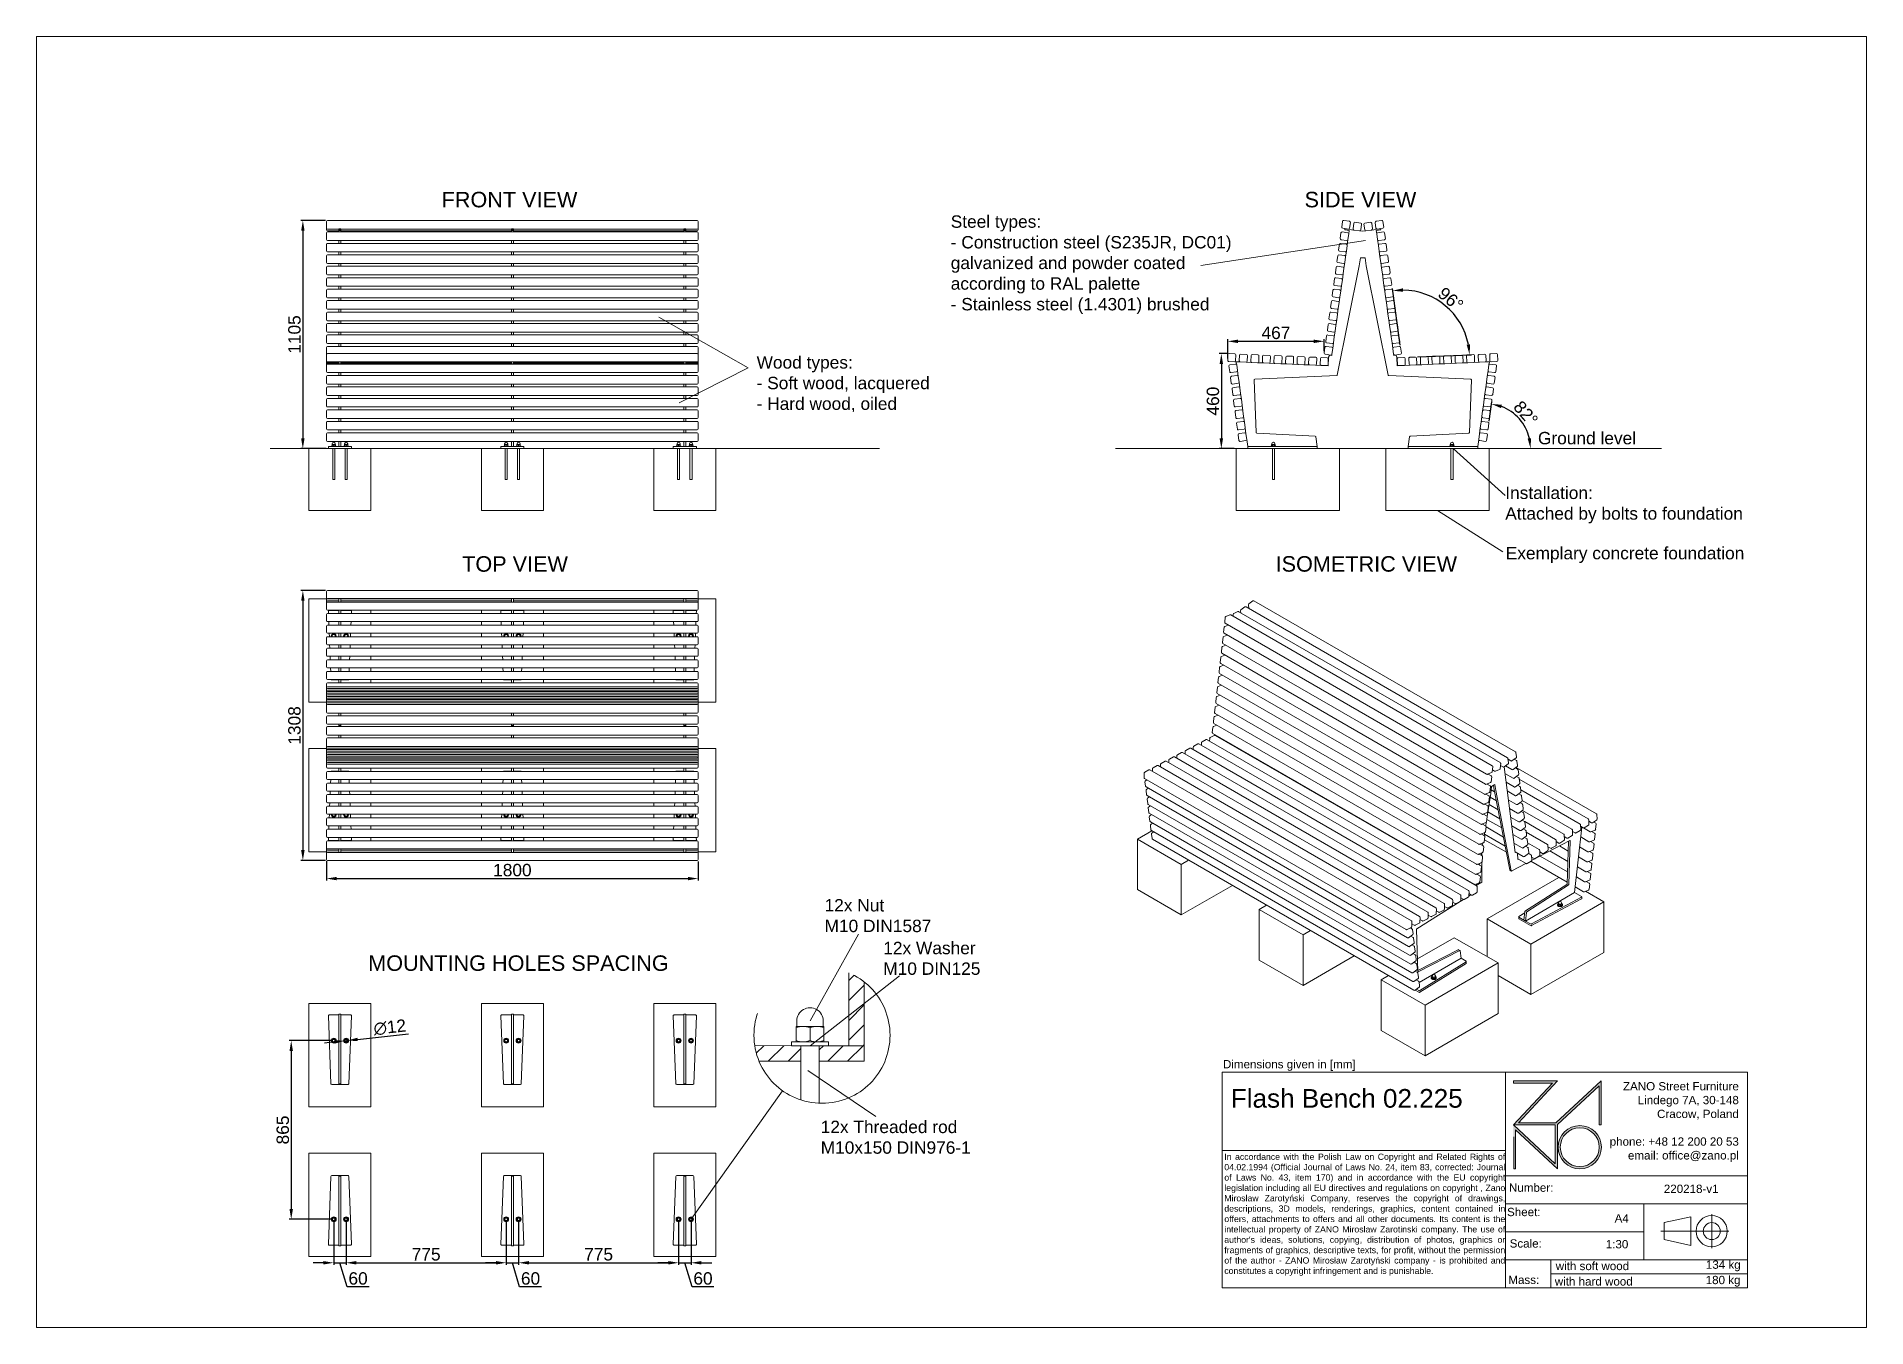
# Paper-space layout 'Layout1' of a CAD drawing. Header units: millimetres. Extents: x -15 to 281, y -7 to 201.
# The model-space entities are those that its viewports show. They can reach past a viewport. Long polylines and large blocks are cut down to what shows.
import ezdxf

# ---------------------------------------------------------------- set-up
doc = ezdxf.new("R2010")
doc.units = ezdxf.units.MM
doc.linetypes.add('HIDDEN', pattern=[1.905, 1.27, -0.635])
for name, color, linetype, lineweight in [('ZANO_O', 10, 'Continuous', 0), ('ZANO_R', 7, 'Continuous', 0), ('ZANO_R_przerywana', 7, 'HIDDEN', 0), ('ZANO_W', 1, 'Continuous', 0)]:
    doc.layers.add(name, color=color, linetype=linetype, lineweight=lineweight)
doc.layers.add('ZANO_P', color=7, linetype='Continuous', lineweight=0, true_color=0xffffff)
doc.styles.get("Standard").update_dxf_attribs({"font": 'ARIALUNI.TTF'})
doc.dimstyles.new('pl i ang', dxfattribs={"dimtxt": 50, "dimasz": 50, "dimexe": 1.25, "dimexo": 0.625, "dimgap": 10, "dimtad": 1, "dimtoh": 1, "dimtxsty": 'Standard', "dimcen": 2.5, "dimclrd": 1, "dimclre": 1, "dimclrt": 1, "dimadec": 0, "dimazin": 0, "dimtfac": 1, "dimtmove": 0, "dimatfit": 3, "dimfxl": 1, "dimarcsym": 1})

psp = doc.layouts.get("Layout1")

# ---------------------------------------------------------------- texts
at = {"layer": 'ZANO_O', "attachment_point": 1}
for s, insert, char_height, width in [('FRONT VIEW', (50.52, 176.16), 2.5, 27.6046), ('SIDE VIEW', (189.83, 176.16), 2.5, 22.2681), ('\\pxql;Steel types:\\P- Construction steel (S235JR, DC01)\\Pgalvanized and powder coated\\Paccording to RAL palette\\P- Stainless steel (1.4301) brushed', (132.71, 172.36), 2, 54.5279), ('\\pxql;Wood types:\\P- Soft wood, lacquered\\P- Hard wood, oiled', (101.37, 149.63), 2, 31.0602), ('Ground level', (227.51, 137.4), 2, 19.6442), ('\\pxql;Installation:\\PAttached by bolts to foundation', (222.23, 128.57), 2, 43.6982), ('\\pxql;Exemplary concrete foundation', (222.31, 118.83), 2, 40.9408), ('TOP VIEW', (53.84, 117.33), 2.5, 24.0457), ('ISOMETRIC VIEW', (185.16, 117.34), 2.5, 32.1424), ('12x Nut \\PM10 DIN1587', (112.34, 61.98), 2, 30.8338), ('12x Washer \\PM10 DIN125', (121.82, 55.08), 2, 33.1797), ('MOUNTING HOLES SPACING', (38.67, 52.89), 2.5, 51.246), ('12x Threaded rod \\PM10x150 DIN976-1', (111.72, 26.2), 2, 27.1206)]:
    psp.add_mtext(s, dxfattribs=dict(at, insert=insert, char_height=char_height, width=width))
at = {"layer": 'ZANO_R', "attachment_point": 1}
for s, insert, char_height, width in [('Dimensions given in [mm]', (176.66, 35.99), 1.3388, 1792.8014), ('\\pxqr;ZANO Street Furniture\\PLindego 7A, 30-148\\PCracow, Poland\\P\\Pphone: +48 12 200 20 53\\Pemail: office@zano.pl', (227.66, 32.43), 1.3388, 32.2827), ("\\pxqj;In accordance with the Polish Law on Copyright and Related Rights of 04.02.1994 (Official Journal of Laws No. 24, item 83, corrected: Journal of Laws No. 43, item 170) and in accordance with the EU copyright legislation including all EU directives and regulations on copyright , Zano Mirosław Zarotyński Company, reserves the copyright of drawings, descriptions, 3D models, renderings, graphics, content contained in offers, attachments to offers and all other documents. Its content is the intellectual property of ZANO Miroslaw Zarotinski company. The use of author's ideas, solutions, copying, distribution of photos, graphics or fragments of graphics, descriptive texts, for profit, without the permission of the author - ZANO Mirosław Zarotyński company - is prohibited and constitutes a copyright infringement and is punishable.", (176.88, 20.88), 1.00411, 45.2161), ('Number:', (222.83, 16.06), 1.339, 254.3232), ('220218-v1', (247.83, 15.87), 1.339, 10.9473), ('Sheet:', (222.52, 12.13), 1.339, 254.3232), ('A4', (239.89, 11.1), 1.339, 254.3232), ('Scale:', (222.94, 7.05), 1.339, 254.3232), ('1:30', (238.46, 6.93), 1.339, 4.2023), ('with soft wood', (230.38, 3.41), 1.3388, 22.26), ('134 kg', (254.62, 3.63), 1.339, 5.8209), ('Mass:', (222.73, 1.18), 1.339, 254.3232), ('with hard wood', (230.23, 0.92), 1.3388, 23.7092), ('180 kg', (254.59, 1.15), 1.339, 5.8209)]:
    psp.add_mtext(s, dxfattribs=dict(at, insert=insert, char_height=char_height, width=width))
at = {"layer": 'ZANO_R', "color": 1, "insert": (177.93, 31.31), "char_height": 3.0126, "width": 44.3227, "attachment_point": 1}
psp.add_mtext('\\pxql;{\\C256;Flash Bench 02.225}', dxfattribs=at)

msp = doc.modelspace()

# ---------------------------------------------------------------- blocks, each defined once
blk = doc.blocks.new('*D381')
at = {"layer": 'ZANO_W', "color": 1, "lineweight": -2}
for p, q in [((-90.8, 5134.6), (-210.4, 5134.6)), ((-200.4, 5084.6), (-200.4, 4079.6)), ((-86.9, 4029.6), (-210.4, 4029.6))]:
    blk.add_line(p, q, dxfattribs=at)
at = {"layer": 'ZANO_W', "color": 1}
for points in [[(-192, 5084.6), (-208.7, 5084.6), (-200.4, 5134.6)], [(-208.7, 4079.6), (-192, 4079.6), (-200.4, 4029.6)]]:
    blk.add_solid(points, dxfattribs=at)
at = {"layer": 'ZANO_W', "color": 1, "insert": (-241, 4582.1), "char_height": 60, "attachment_point": 5, "rotation": 90}
blk.add_mtext('1105', dxfattribs=at)
blk = doc.blocks.new('*D382')
at = {"layer": 'ZANO_W', "color": 1, "lineweight": -2}
for p, q in [((-90.8, 3342.5), (-210.4, 3342.5)), ((-200.4, 3292.5), (-200.4, 2084.8)), ((-90.8, 2034.8), (-210.4, 2034.8))]:
    blk.add_line(p, q, dxfattribs=at)
at = {"layer": 'ZANO_W', "color": 1}
for points in [[(-192, 3292.5), (-208.7, 3292.5), (-200.4, 3342.5)], [(-208.7, 2084.8), (-192, 2084.8), (-200.4, 2034.8)]]:
    blk.add_solid(points, dxfattribs=at)
at = {"layer": 'ZANO_W', "color": 1, "insert": (-241, 2688.6), "char_height": 60, "attachment_point": 5, "rotation": 90}
blk.add_mtext('1308', dxfattribs=at)
blk = doc.blocks.new('*D383')
at = {"layer": 'ZANO_W', "color": 1, "lineweight": -2}
for p, q in [((-85.8, 2030.9), (-85.8, 1937)), ((1714.6, 2030.4), (1714.6, 1937)), ((-35.8, 1947), (1664.6, 1947))]:
    blk.add_line(p, q, dxfattribs=at)
at = {"layer": 'ZANO_W', "color": 1}
for points in [[(-35.8, 1955.3), (-35.8, 1938.7), (-85.8, 1947)], [(1664.6, 1938.7), (1664.6, 1955.3), (1714.6, 1947)]]:
    blk.add_solid(points, dxfattribs=at)
at = {"layer": 'ZANO_W', "color": 1, "insert": (814.4, 1987.7), "char_height": 60, "attachment_point": 5}
blk.add_mtext('1800', dxfattribs=at)
blk = doc.blocks.new('*D384')
at = {"layer": 'ZANO_W', "color": 1, "lineweight": -2}
for p, q in [((4275.5, 4489.5), (4238, 4489.5)), ((4248, 4439.5), (4248, 4079.6)), ((4310, 4029.6), (4238, 4029.6))]:
    blk.add_line(p, q, dxfattribs=at)
at = {"layer": 'ZANO_W', "color": 1}
for points in [[(4256.4, 4439.5), (4239.7, 4439.5), (4248, 4489.5)], [(4239.7, 4079.6), (4256.4, 4079.6), (4248, 4029.6)]]:
    blk.add_solid(points, dxfattribs=at)
at = {"layer": 'ZANO_W', "color": 1, "insert": (4207.4, 4259.5), "char_height": 60, "attachment_point": 5, "rotation": 90}
blk.add_mtext('460', dxfattribs=at)
blk = doc.blocks.new('*D385')
at = {"layer": 'ZANO_W', "color": 1, "lineweight": -2}
for p, q in [((4279.1, 4466.7), (4279.1, 4559.2)), ((4329.1, 4549.2), (4695.8, 4549.2)), ((4745.8, 4501.3), (4745.8, 4559.2))]:
    blk.add_line(p, q, dxfattribs=at)
at = {"layer": 'ZANO_W', "color": 1}
for points in [[(4329.1, 4557.5), (4329.1, 4540.8), (4279.1, 4549.2)], [(4695.8, 4540.8), (4695.8, 4557.5), (4745.8, 4549.2)]]:
    blk.add_solid(points, dxfattribs=at)
at = {"layer": 'ZANO_W', "color": 1, "insert": (4512.4, 4589.8), "char_height": 60, "attachment_point": 5}
blk.add_mtext('467', dxfattribs=at)
blk = doc.blocks.new('*D387')
at = {"layer": 'ZANO_W', "color": 1, "lineweight": -2}
for p, q in [((5114.7, 4530), (5076.3, 4804.4)), ((5198.6, 4473.3), (5460.3, 4484.4))]:
    blk.add_line(p, q, dxfattribs=at)
blk.add_arc((5123.1, 4470.1), 327.5, 11.17542, 89.21944, dxfattribs=at)
at = {"layer": 'ZANO_W', "color": 1}
for points in [[(5127, 4805.9), (5128.1, 4789.3), (5077.7, 4794.5)], [(5436.1, 4532.6), (5452.7, 4534.6), (5450.3, 4484)]]:
    blk.add_solid(points, dxfattribs=at)
at = {"layer": 'ZANO_W', "color": 1, "insert": (5358.9, 4753.2), "char_height": 60, "attachment_point": 5, "rotation": 320.19743}
blk.add_mtext('96%%d', dxfattribs=at)
blk = doc.blocks.new('*D388')
at = {"layer": 'ZANO_W', "color": 1, "lineweight": -2}
blk.add_line((5545, 4162.1), (5557.6, 4255.8), dxfattribs=at)
blk.add_arc((5527.3, 4029.6), 218.2, 13.15665, 69.20139, dxfattribs=at)
at = {"layer": 'ZANO_W', "color": 1}
for points in [[(5606.8, 4241.7), (5602.7, 4225.5), (5556.3, 4245.9)], [(5731.5, 4078.3), (5748, 4080.2), (5745.5, 4029.6)]]:
    blk.add_solid(points, dxfattribs=at)
at = {"layer": 'ZANO_W', "color": 1, "insert": (5722.3, 4200.2), "char_height": 60, "attachment_point": 5, "rotation": 311.17902}
blk.add_mtext('82%%d', dxfattribs=at)
blk = doc.blocks.new('*D389')
at = {"layer": 'ZANO_W', "color": 1, "lineweight": -2}
for p, q in [((-60.8, 1162), (-266.7, 1162)), ((-256.7, 1112), (-256.7, 346.8)), ((-60.8, 296.8), (-266.7, 296.8))]:
    blk.add_line(p, q, dxfattribs=at)
at = {"layer": 'ZANO_W', "color": 1}
for points in [[(-248.4, 1112), (-265.1, 1112), (-256.7, 1162)], [(-265.1, 346.8), (-248.4, 346.8), (-256.7, 296.8)]]:
    blk.add_solid(points, dxfattribs=at)
at = {"layer": 'ZANO_W', "color": 1, "insert": (-297.4, 729.4), "char_height": 60, "attachment_point": 5, "rotation": 90}
blk.add_mtext('865', dxfattribs=at)
blk = doc.blocks.new('*D390')
at = {"layer": 'ZANO_W', "color": 1, "lineweight": -2}
for p, q in [((-50.8, 286.8), (-50.8, 76.2)), ((9.2, 286.8), (9.2, 76.2)), ((-100.8, 86.2), (-150.8, 86.2)), ((-50.8, 86.2), (9.2, 86.2)), ((14.3, -30.8), (-20.8, 86.2)), ((59.2, 86.2), (109.2, 86.2)), ((120.2, -30.8), (14.3, -30.8))]:
    blk.add_line(p, q, dxfattribs=at)
at = {"layer": 'ZANO_W', "color": 1}
for points in [[(-100.8, 77.8), (-100.8, 94.5), (-50.8, 86.2)], [(59.2, 94.5), (59.2, 77.8), (9.2, 86.2)]]:
    blk.add_solid(points, dxfattribs=at)
at = {"layer": 'ZANO_W', "color": 1, "insert": (67.2, 9.9), "char_height": 60, "attachment_point": 5}
blk.add_mtext('60', dxfattribs=at)
blk = doc.blocks.new('*D391')
at = {"layer": 'ZANO_W', "color": 1, "lineweight": -2}
for p, q in [((9.2, 286.8), (9.2, 76.2)), ((784.4, 286.8), (784.4, 76.2)), ((59.2, 86.2), (734.4, 86.2))]:
    blk.add_line(p, q, dxfattribs=at)
at = {"layer": 'ZANO_W', "color": 1}
for points in [[(59.2, 94.5), (59.2, 77.8), (9.2, 86.2)], [(734.4, 77.8), (734.4, 94.5), (784.4, 86.2)]]:
    blk.add_solid(points, dxfattribs=at)
at = {"layer": 'ZANO_W', "color": 1, "insert": (396.8, 126.7), "char_height": 60, "attachment_point": 5}
blk.add_mtext('775', dxfattribs=at)
blk = doc.blocks.new('*D392')
at = {"layer": 'ZANO_W', "color": 1, "lineweight": -2}
for p, q in [((784.4, 286.8), (784.4, 76.2)), ((844.4, 286.8), (844.4, 76.2)), ((734.4, 86.2), (684.4, 86.2)), ((784.4, 86.2), (844.4, 86.2)), ((849.4, -30.8), (814.4, 86.2)), ((894.4, 86.2), (944.4, 86.2)), ((955.4, -30.8), (849.4, -30.8))]:
    blk.add_line(p, q, dxfattribs=at)
at = {"layer": 'ZANO_W', "color": 1}
for points in [[(734.4, 77.8), (734.4, 94.5), (784.4, 86.2)], [(894.4, 94.5), (894.4, 77.8), (844.4, 86.2)]]:
    blk.add_solid(points, dxfattribs=at)
at = {"layer": 'ZANO_W', "color": 1, "insert": (902.4, 9.9), "char_height": 60, "attachment_point": 5}
blk.add_mtext('60', dxfattribs=at)
blk = doc.blocks.new('*D393')
at = {"layer": 'ZANO_W', "color": 1, "lineweight": -2}
for p, q in [((844.4, 286.8), (844.4, 76.2)), ((1619.5, 286.8), (1619.5, 76.2)), ((894.4, 86.2), (1569.5, 86.2))]:
    blk.add_line(p, q, dxfattribs=at)
at = {"layer": 'ZANO_W', "color": 1}
for points in [[(894.4, 94.5), (894.4, 77.8), (844.4, 86.2)], [(1569.5, 77.8), (1569.5, 94.5), (1619.5, 86.2)]]:
    blk.add_solid(points, dxfattribs=at)
at = {"layer": 'ZANO_W', "color": 1, "insert": (1232, 126.7), "char_height": 60, "attachment_point": 5}
blk.add_mtext('775', dxfattribs=at)
blk = doc.blocks.new('*D394')
at = {"layer": 'ZANO_W', "color": 1, "lineweight": -2}
for p, q in [((1619.5, 286.8), (1619.5, 76.2)), ((1679.6, 286.8), (1679.6, 76.2)), ((1569.5, 86.2), (1519.5, 86.2)), ((1619.5, 86.2), (1679.6, 86.2)), ((1684.6, -30.8), (1649.5, 86.2)), ((1729.6, 86.2), (1779.6, 86.2)), ((1790.6, -30.8), (1684.6, -30.8))]:
    blk.add_line(p, q, dxfattribs=at)
at = {"layer": 'ZANO_W', "color": 1}
for points in [[(1569.5, 77.8), (1569.5, 94.5), (1619.5, 86.2)], [(1729.6, 94.5), (1729.6, 77.8), (1679.6, 86.2)]]:
    blk.add_solid(points, dxfattribs=at)
at = {"layer": 'ZANO_W', "color": 1, "insert": (1737.6, 9.9), "char_height": 60, "attachment_point": 5}
blk.add_mtext('60', dxfattribs=at)
blk = doc.blocks.new('*D396')
at = {"layer": 'ZANO_W', "color": 1, "lineweight": -2}
for p, q in [((-46.5, 1156), (-96.2, 1150.6)), ((3.2, 1161.4), (15.1, 1162.7)), ((64.8, 1168), (310.9, 1194.6))]:
    blk.add_line(p, q, dxfattribs=at)
at = {"layer": 'ZANO_W', "color": 1}
for points in [[(-45.6, 1147.7), (-47.4, 1164.3), (3.2, 1161.4)], [(64, 1176.3), (65.7, 1159.8), (15.1, 1162.7)]]:
    blk.add_solid(points, dxfattribs=at)
at = {"layer": 'ZANO_W', "color": 1, "insert": (220.9, 1226.3), "char_height": 60, "attachment_point": 5, "rotation": 6.17002}
blk.add_mtext('∅12', dxfattribs=at)

# ---------------------------------------------------------------- dimensions: what is measured, and where the dimension line sits
at = {"layer": 'ZANO_W'}
for base, p1, p2, picture, middle in [((-200.4, 4029.6), (-80.8, 5134.6), (-76.9, 4029.6), '*D381', (-241, 4582.1)), ((4248, 4029.6), (4285.5, 4489.5), (4320, 4029.6), '*D384', (4207.4, 4259.5)), ((-200.4, 2034.8), (-80.8, 3342.5), (-80.8, 2034.8), '*D382', (-241, 2688.6)), ((-256.7, 296.8), (-50.8, 1162), (-50.8, 296.8), '*D389', (-297.4, 729.4))]:
    dim = msp.add_linear_dim(base=base, p1=p1, p2=p2, angle=90, dimstyle='pl i ang', override={"dimtxt": 60, "dimasz": 50, "dimexe": 10, "dimexo": 10, "dimtoh": 0, "dimdec": 0, "dimtdec": 0, "dimtmove": 1}, dxfattribs=at)
    dim.commit()
    dim.dimension.update_dxf_attribs({"geometry": picture, "text_midpoint": middle})
for base, line1, line2, picture, middle in [((5393.8, 4654.6), ((5116.1, 4520.1), (5120, 4492.4)), ((5160.6, 4471.7), (5188.6, 4472.9)), '*D387', (5358.9, 4753.2)), ((5720.9, 4130.2), ((5545.3, 4029.6), (6066.1, 4029.6)), ((5543.7, 4152.2), (5540, 4124.5)), '*D388', (5722.3, 4200.2))]:
    dim = msp.add_angular_dim_2l(base=base, line1=line1, line2=line2, dimstyle='pl i ang', override={"dimtxt": 60, "dimasz": 50, "dimexe": 10, "dimexo": 10, "dimtoh": 0, "dimdec": 0, "dimtdec": 0, "dimtmove": 1}, dxfattribs=at)
    dim.commit()
    dim.dimension.update_dxf_attribs({"geometry": picture, "text_midpoint": middle})
for base, p1, p2, picture, middle in [((4745.8, 4549.2), (4279.1, 4456.7), (4745.8, 4491.3), '*D385', (4512.4, 4589.8)), ((1714.6, 1947), (-85.8, 2040.9), (1714.6, 2040.4), '*D383', (814.4, 1987.7)), ((9.2, 86.2), (-50.8, 296.8), (9.2, 296.8), '*D390', (24.3, 9.9)), ((784.4, 86.2), (9.2, 296.8), (784.4, 296.8), '*D391', (396.8, 126.7)), ((844.4, 86.2), (784.4, 296.8), (844.4, 296.8), '*D392', (859.4, 9.9)), ((1619.5, 86.2), (844.4, 296.8), (1619.5, 296.8), '*D393', (1232, 126.7)), ((1679.6, 86.2), (1619.5, 296.8), (1679.6, 296.8), '*D394', (1694.6, 9.9))]:
    dim = msp.add_linear_dim(base=base, p1=p1, p2=p2, dimstyle='pl i ang', override={"dimtxt": 60, "dimasz": 50, "dimexe": 10, "dimexo": 10, "dimtoh": 0, "dimdec": 0, "dimtdec": 0, "dimtmove": 1}, dxfattribs=at)
    dim.commit()
    dim.dimension.update_dxf_attribs({"geometry": picture, "text_midpoint": middle})
dim = msp.add_diameter_dim_2p(p1=(3.2, 1161.4), p2=(15.1, 1162.7), dimstyle='pl i ang', override={"dimtxt": 60, "dimasz": 50, "dimexe": 10, "dimexo": 10, "dimtoh": 0, "dimdec": 0, "dimtdec": 0, "dimtmove": 1}, dxfattribs=at)
dim.commit()
dim.dimension.update_dxf_attribs({"geometry": '*D396', "text_midpoint": (225.3, 1185.4), "dimtype": 163})

# ---------------------------------------------------------------- linework, layer by layer
at = {"layer": 'ZANO_R'}
for p, q in [((-85.8, 5101.9), (-85.8, 5129.6)), ((-85.8, 5098), (-85.8, 5101.9)), ((-85.8, 5093.2), (-85.8, 5098)), ((-85.8, 5089.4), (-85.8, 5093.2)), ((-85.8, 5046.4), (-85.8, 5074.1)), ((1709.6, 5134.6), (-80.8, 5134.6)), ((-80.8, 5093), (-25.8, 5093)), ((-80.8, 5084.4), (-25.8, 5084.4)), ((1709.6, 5079.1), (-80.8, 5079.1)), ((-15.8, 5094.4), (-25.8, 5094.4)), ((-25.8, 5089.1), (-25.8, 5094.4)), ((-15.8, 5089.1), (-25.8, 5089.1)), ((-25.8, 5086.1), (-25.8, 5089.1)), ((-15.8, 5086.1), (-25.8, 5086.1)), ((-25.8, 5079.1), (-25.8, 5086.1)), ((-15.8, 5089.1), (-15.8, 5094.4)), ((-15.8, 5093), (809.4, 5093)), ((-15.8, 5086.1), (-15.8, 5089.1)), ((-15.8, 5079.1), (-15.8, 5086.1)), ((-15.8, 5084.4), (809.4, 5084.4)), ((819.4, 5094.4), (809.4, 5094.4)), ((809.4, 5089.1), (809.4, 5094.4)), ((819.4, 5089.1), (809.4, 5089.1)), ((809.4, 5086.1), (809.4, 5089.1)), ((819.4, 5086.1), (809.4, 5086.1)), ((809.4, 5079.1), (809.4, 5086.1)), ((819.4, 5089.1), (819.4, 5094.4)), ((819.4, 5093), (1644.5, 5093)), ((819.4, 5086.1), (819.4, 5089.1)), ((819.4, 5079.1), (819.4, 5086.1)), ((819.4, 5084.4), (1644.5, 5084.4)), ((1654.6, 5094.4), (1644.5, 5094.4)), ((1644.5, 5089.1), (1644.5, 5094.4)), ((1654.6, 5089.1), (1644.5, 5089.1)), ((1644.5, 5086.1), (1644.5, 5089.1)), ((1654.6, 5086.1), (1644.5, 5086.1)), ((1644.5, 5079.1), (1644.5, 5086.1)), ((1654.6, 5089.1), (1654.6, 5094.4)), ((1654.6, 5093), (1709.6, 5093)), ((1654.6, 5086.1), (1654.6, 5089.1)), ((1654.6, 5079.1), (1654.6, 5086.1)), ((1654.6, 5084.4), (1709.6, 5084.4)), ((1714.6, 5129.6), (1714.6, 5101.9)), ((1714.6, 5101.9), (1714.6, 5098)), ((1714.6, 5098), (1714.6, 5093.2)), ((1714.6, 5093.2), (1714.6, 5089.4)), ((1714.6, 5074.1), (1714.6, 5046.4)), ((4823.5, 5047.1), (4827.4, 5074.8)), ((4831.3, 5102.6), (4835.2, 5130.3)), ((4833.1, 5079.1), (4860.8, 5075.2)), ((4863.3, 5093), (4835.6, 5096.9)), ((4840.8, 5134.6), (4868.6, 5130.7)), ((4846.3, 5094.4), (4845.5, 5089.1)), ((4845.5, 5089.1), (4867.4, 5086.1)), ((4846.3, 5094.4), (4889.9, 5088.3)), ((4865.1, 5069.6), (4861.2, 5041.8)), ((4865.1, 5069.6), (4867.4, 5086.1)), ((4872.8, 5125), (4869, 5097.3)), ((4885.7, 5093.9), (4889.5, 5121.7)), ((4917.6, 5084.4), (4889.9, 5088.3)), ((4895.2, 5125.9), (4922.9, 5122)), ((4917.6, 5084.4), (4932.9, 5082.3)), ((4927.2, 5116.4), (4923.3, 5088.7)), ((4948.2, 5084.4), (4932.9, 5082.3)), ((4942.5, 5088.7), (4938.6, 5116.4)), ((4942.9, 5122), (4970.6, 5125.9)), ((4975.9, 5088.3), (4948.2, 5084.4)), ((5019.5, 5094.4), (4975.9, 5088.3)), ((4976.3, 5121.7), (4980.2, 5093.9)), ((4996.9, 5097.3), (4993, 5125)), ((4997.2, 5130.7), (5025, 5134.6)), ((4998.4, 5086.1), (5020.2, 5089.1)), ((5000.7, 5069.6), (4998.4, 5086.1)), ((5004.6, 5041.8), (5000.7, 5069.6)), ((5030.2, 5096.9), (5002.5, 5093)), ((5005, 5075.2), (5032.7, 5079.1)), ((5020.2, 5089.1), (5019.5, 5094.4)), ((5030.6, 5130.3), (5034.5, 5102.6)), ((5038.4, 5074.8), (5042.3, 5047.1)), ((-85.8, 5042.5), (-85.8, 5046.4)), ((-85.8, 4990.9), (-85.8, 5018.7)), ((-85.8, 4987), (-85.8, 4990.9)), ((-85.8, 4935.5), (-85.8, 4963.2)), ((-80.8, 5037.5), (1709.6, 5037.5)), ((1709.6, 5023.7), (-80.8, 5023.7)), ((-80.8, 4982), (1709.6, 4982)), ((1709.6, 4968.2), (-80.8, 4968.2)), ((-25.8, 5023.7), (-25.8, 5037.5)), ((-25.8, 4968.2), (-25.8, 4982)), ((-15.8, 5023.7), (-15.8, 5037.5)), ((-15.8, 4968.2), (-15.8, 4982)), ((809.4, 5023.7), (809.4, 5037.5)), ((809.4, 4968.2), (809.4, 4982)), ((819.4, 5023.7), (819.4, 5037.5)), ((819.4, 4968.2), (819.4, 4982)), ((1644.5, 5023.7), (1644.5, 5037.5)), ((1644.5, 4968.2), (1644.5, 4982)), ((1654.6, 5023.7), (1654.6, 5037.5)), ((1654.6, 4968.2), (1654.6, 4982)), ((1714.6, 5046.4), (1714.6, 5042.5)), ((1714.6, 5018.7), (1714.6, 4990.9)), ((1714.6, 4990.9), (1714.6, 4987)), ((1714.6, 4963.2), (1714.6, 4935.5)), ((4808, 4936.1), (4811.9, 4963.9)), ((4815.8, 4991.6), (4819.7, 5019.4)), ((4817.5, 4968.1), (4845.3, 4964.3)), ((4847.8, 4982.1), (4820, 4986)), ((4825.3, 5023.6), (4853, 5019.7)), ((4855.5, 5037.6), (4827.8, 5041.4)), ((4849.5, 4958.6), (4853.4, 4986.3)), ((4857.3, 5014.1), (4853.4, 4986.3)), ((4857.3, 5014.1), (4861.2, 5041.8)), ((5008.5, 5014.1), (5004.6, 5041.8)), ((5012.4, 4986.3), (5008.5, 5014.1)), ((5038, 5041.4), (5010.3, 5037.6)), ((5016.3, 4958.6), (5012.4, 4986.3)), ((5012.8, 5019.7), (5040.5, 5023.6)), ((5045.8, 4986), (5018, 4982.1)), ((5020.5, 4964.3), (5048.3, 4968.1)), ((5046.2, 5019.4), (5050, 4991.6)), ((5053.9, 4963.9), (5057.8, 4936.1)), ((-85.8, 4931.6), (-85.8, 4935.5)), ((-85.8, 4880), (-85.8, 4907.7)), ((-85.8, 4876.1), (-85.8, 4880)), ((-80.8, 4926.6), (1709.6, 4926.6)), ((1709.6, 4912.7), (-80.8, 4912.7)), ((-25.8, 4912.7), (-25.8, 4926.6)), ((-15.8, 4912.7), (-15.8, 4926.6)), ((809.4, 4912.7), (809.4, 4926.6)), ((819.4, 4912.7), (819.4, 4926.6)), ((1644.5, 4912.7), (1644.5, 4926.6)), ((1654.6, 4912.7), (1654.6, 4926.6)), ((1714.6, 4935.5), (1714.6, 4931.6)), ((1714.6, 4907.7), (1714.6, 4880)), ((1714.6, 4880), (1714.6, 4876.1)), ((4800.2, 4880.7), (4804.1, 4908.4)), ((4832.2, 4871.1), (4804.5, 4875)), ((4916.1, 4914.9), (4809.5, 4386)), ((4809.8, 4912.7), (4837.5, 4908.8)), ((4840, 4926.6), (4812.3, 4930.5)), ((4834, 4847.7), (4837.9, 4875.4)), ((4841.8, 4903.1), (4837.9, 4875.4)), ((4841.8, 4903.1), (4845.6, 4930.9)), ((4849.5, 4958.6), (4845.6, 4930.9)), ((4921.5, 4953.6), (4916.1, 4915)), ((4921.5, 4953.6), (4944.3, 4953.6)), ((4944.3, 4953.6), (4949.7, 4915)), ((4949.7, 4914.9), (5056.3, 4386)), ((5020.2, 4930.9), (5016.3, 4958.6)), ((5024.1, 4903.1), (5020.2, 4930.9)), ((5027.9, 4875.4), (5024.1, 4903.1)), ((5053.5, 4930.5), (5025.8, 4926.6)), ((5031.8, 4847.7), (5027.9, 4875.4)), ((5028.3, 4908.8), (5056, 4912.7)), ((5061.3, 4875), (5033.6, 4871.1)), ((5061.7, 4908.4), (5065.6, 4880.7)), ((-85.8, 4824.5), (-85.8, 4852.2)), ((-85.8, 4820.6), (-85.8, 4824.5)), ((-85.8, 4769), (-85.8, 4796.8)), ((-80.8, 4871.1), (1709.6, 4871.1)), ((1709.6, 4857.2), (-80.8, 4857.2)), ((-80.8, 4815.6), (1709.6, 4815.6)), ((1709.6, 4801.8), (-80.8, 4801.8)), ((-25.8, 4857.2), (-25.8, 4871.1)), ((-25.8, 4801.8), (-25.8, 4815.6)), ((-15.8, 4857.2), (-15.8, 4871.1)), ((-15.8, 4801.8), (-15.8, 4815.6)), ((809.4, 4857.2), (809.4, 4871.1)), ((809.4, 4801.8), (809.4, 4815.6)), ((819.4, 4857.2), (819.4, 4871.1)), ((819.4, 4801.8), (819.4, 4815.6)), ((1644.5, 4857.2), (1644.5, 4871.1)), ((1644.5, 4801.8), (1644.5, 4815.6)), ((1654.6, 4857.2), (1654.6, 4871.1)), ((1654.6, 4801.8), (1654.6, 4815.6)), ((1714.6, 4852.2), (1714.6, 4824.5)), ((1714.6, 4824.5), (1714.6, 4820.6)), ((1714.6, 4796.8), (1714.6, 4769)), ((4784.7, 4769.7), (4788.6, 4797.5)), ((4792.5, 4825.2), (4796.3, 4852.9)), ((4794.2, 4801.7), (4822, 4797.8)), ((4824.5, 4815.7), (4796.7, 4819.6)), ((4802, 4857.2), (4829.7, 4853.3)), ((4826.2, 4792.2), (4822.3, 4764.5)), ((4826.2, 4792.2), (4830.1, 4819.9)), ((4834, 4847.7), (4830.1, 4819.9)), ((5035.7, 4819.9), (5031.8, 4847.7)), ((5039.6, 4792.2), (5035.7, 4819.9)), ((5036.1, 4853.3), (5063.8, 4857.2)), ((5043.5, 4764.5), (5039.6, 4792.2)), ((5069.1, 4819.6), (5041.4, 4815.7)), ((5043.9, 4797.8), (5071.6, 4801.7)), ((5069.5, 4852.9), (5073.3, 4825.2)), ((5077.2, 4797.5), (5081.1, 4769.7)), ((-85.8, 4765.2), (-85.8, 4769)), ((-85.8, 4713.6), (-85.8, 4741.3)), ((-85.8, 4709.7), (-85.8, 4713.6)), ((-80.8, 4760.2), (1709.6, 4760.2)), ((1709.6, 4746.3), (-80.8, 4746.3)), ((-80.8, 4704.7), (1709.6, 4704.7)), ((-25.8, 4746.3), (-25.8, 4760.2)), ((-25.8, 4690.8), (-25.8, 4704.7)), ((-15.8, 4746.3), (-15.8, 4760.2)), ((-15.8, 4690.8), (-15.8, 4704.7)), ((809.4, 4746.3), (809.4, 4760.2)), ((809.4, 4690.8), (809.4, 4704.7)), ((819.4, 4746.3), (819.4, 4760.2)), ((819.4, 4690.8), (819.4, 4704.7)), ((1644.5, 4746.3), (1644.5, 4760.2)), ((1644.5, 4690.8), (1644.5, 4704.7)), ((1654.6, 4746.3), (1654.6, 4760.2)), ((1654.6, 4690.8), (1654.6, 4704.7)), ((1714.6, 4769), (1714.6, 4765.2)), ((1714.6, 4741.3), (1714.6, 4713.6)), ((1714.6, 4713.6), (1714.6, 4709.7)), ((4776.9, 4714.3), (4780.8, 4742)), ((4808.9, 4704.7), (4781.2, 4708.6)), ((4786.4, 4746.3), (4814.2, 4742.4)), ((4816.7, 4760.2), (4788.9, 4764.1)), ((4810.7, 4681.3), (4814.6, 4709)), ((4818.4, 4736.7), (4814.6, 4709)), ((4818.4, 4736.7), (4822.3, 4764.5)), ((5047.4, 4736.7), (5043.5, 4764.5)), ((5051.2, 4709), (5047.4, 4736.7)), ((5076.9, 4764.1), (5049.1, 4760.2)), ((5055.1, 4681.3), (5051.2, 4709)), ((5051.6, 4742.4), (5079.4, 4746.3)), ((5084.6, 4708.6), (5056.9, 4704.7)), ((5085, 4742), (5088.9, 4714.3)), ((-85.8, 4658.1), (-85.8, 4685.8)), ((-85.8, 4654.2), (-85.8, 4658.1)), ((-85.8, 4602.6), (-85.8, 4630.4)), ((1709.6, 4690.8), (-80.8, 4690.8)), ((-80.8, 4649.2), (1709.6, 4649.2)), ((1709.6, 4635.4), (-80.8, 4635.4)), ((-25.8, 4635.4), (-25.8, 4649.2)), ((-15.8, 4635.4), (-15.8, 4649.2)), ((809.4, 4635.4), (809.4, 4649.2)), ((819.4, 4635.4), (819.4, 4649.2)), ((1644.5, 4635.4), (1644.5, 4649.2)), ((1654.6, 4635.4), (1654.6, 4649.2)), ((1714.6, 4685.8), (1714.6, 4658.1)), ((1714.6, 4658.1), (1714.6, 4654.2)), ((1714.6, 4630.4), (1714.6, 4602.6)), ((4761.4, 4603.3), (4765.3, 4631.1)), ((4769.1, 4658.8), (4773, 4686.5)), ((4770.9, 4635.3), (4798.6, 4631.4)), ((4801.1, 4649.3), (4773.4, 4653.1)), ((4778.7, 4690.8), (4806.4, 4686.9)), ((4802.9, 4625.8), (4799, 4598)), ((4802.9, 4625.8), (4806.8, 4653.5)), ((4810.7, 4681.3), (4806.8, 4653.5)), ((5059, 4653.5), (5055.1, 4681.3)), ((5062.9, 4625.8), (5059, 4653.5)), ((5059.4, 4686.9), (5087.1, 4690.8)), ((5066.8, 4598), (5062.9, 4625.8)), ((5092.4, 4653.1), (5064.7, 4649.3)), ((5067.2, 4631.4), (5094.9, 4635.3)), ((5092.8, 4686.5), (5096.7, 4658.8)), ((5100.5, 4631.1), (5104.4, 4603.3)), ((-85.8, 4598.7), (-85.8, 4602.6)), ((-85.8, 4547.2), (-85.8, 4574.9)), ((-85.8, 4543.3), (-85.8, 4547.2)), ((-80.8, 4593.7), (1709.6, 4593.7)), ((1709.6, 4579.9), (-80.8, 4579.9)), ((-80.8, 4538.3), (1709.6, 4538.3)), ((1709.6, 4524.4), (-80.8, 4524.4)), ((-25.8, 4579.9), (-25.8, 4593.7)), ((-25.8, 4524.4), (-25.8, 4538.3)), ((-15.8, 4579.9), (-15.8, 4593.7)), ((-15.8, 4524.4), (-15.8, 4538.3)), ((809.4, 4579.9), (809.4, 4593.7)), ((809.4, 4524.4), (809.4, 4538.3)), ((819.4, 4579.9), (819.4, 4593.7)), ((819.4, 4524.4), (819.4, 4538.3)), ((1644.5, 4579.9), (1644.5, 4593.7)), ((1644.5, 4524.4), (1644.5, 4538.3)), ((1654.6, 4579.9), (1654.6, 4593.7)), ((1654.6, 4524.4), (1654.6, 4538.3)), ((1714.6, 4602.6), (1714.6, 4598.7)), ((1714.6, 4574.9), (1714.6, 4547.2)), ((1714.6, 4547.2), (1714.6, 4543.3)), ((4745.8, 4492.4), (4749.7, 4520.1)), ((4753.6, 4547.8), (4757.5, 4575.6)), ((4755.4, 4524.4), (4783.1, 4520.5)), ((4785.6, 4538.3), (4757.9, 4542.2)), ((4763.1, 4579.8), (4790.9, 4576)), ((4793.4, 4593.8), (4765.6, 4597.7)), ((4787.4, 4514.8), (4791.2, 4542.6)), ((4795.1, 4570.3), (4791.2, 4542.6)), ((4795.1, 4570.3), (4799, 4598)), ((5070.7, 4570.3), (5066.8, 4598)), ((5074.6, 4542.6), (5070.7, 4570.3)), ((5100.2, 4597.7), (5072.4, 4593.8)), ((5078.4, 4514.8), (5074.6, 4542.6)), ((5074.9, 4576), (5102.7, 4579.8)), ((5107.9, 4542.2), (5080.2, 4538.3)), ((5082.7, 4520.5), (5110.4, 4524.4)), ((5108.3, 4575.6), (5112.2, 4547.8)), ((5116.1, 4520.1), (5120, 4492.4)), ((-85.8, 4491.7), (-85.8, 4519.4)), ((-85.8, 4487.8), (-85.8, 4491.7)), ((-85.8, 4456.5), (-85.8, 4484.5)), ((-85.8, 4455.3), (-85.8, 4456.5)), ((-85.8, 4454.1), (-85.8, 4455.3)), ((-85.8, 4452.9), (-85.8, 4454.1)), ((-85.8, 4451.8), (-85.8, 4452.9)), ((-85.8, 4450.6), (-85.8, 4451.8)), ((-85.8, 4449.4), (-85.8, 4450.6)), ((-85.8, 4448.2), (-85.8, 4449.4)), ((-85.8, 4447), (-85.8, 4448.2)), ((-85.8, 4445.8), (-85.8, 4447)), ((-85.8, 4444.7), (-85.8, 4445.8)), ((-85.8, 4443.5), (-85.8, 4444.7)), ((-85.8, 4442.3), (-85.8, 4443.5)), ((-85.8, 4441.1), (-85.8, 4442.3)), ((-85.8, 4439.9), (-85.8, 4441.1)), ((-85.8, 4438.7), (-85.8, 4439.9)), ((-85.8, 4437.6), (-85.8, 4438.7)), ((-85.8, 4436.4), (-85.8, 4437.6)), ((-85.8, 4436.4), (-85.8, 4436.4)), ((-85.8, 4430.5), (-85.8, 4434.2)), ((1709.6, 4489.5), (-80.8, 4489.5)), ((-80.8, 4450.3), (1709.6, 4450.3)), ((-80.8, 4447.9), (-25.8, 4447.9)), ((-80.8, 4445.6), (-25.8, 4445.6)), ((-80.8, 4443.2), (-25.8, 4443.2)), ((-80.8, 4440.8), (-25.8, 4440.8)), ((1709.6, 4439.2), (-80.8, 4439.2)), ((-25.8, 4450), (-15.8, 4450)), ((-25.8, 4440.8), (-25.8, 4450)), ((-25.8, 4440.8), (-15.8, 4440.8)), ((-25.8, 4439.2), (-25.8, 4440.8)), ((-15.8, 4440.8), (-15.8, 4450)), ((-15.8, 4447.9), (809.4, 4447.9)), ((-15.8, 4445.6), (809.4, 4445.6)), ((-15.8, 4443.2), (809.4, 4443.2)), ((-15.8, 4440.8), (809.4, 4440.8)), ((-15.8, 4439.2), (-15.8, 4440.8)), ((809.4, 4450), (819.4, 4450)), ((809.4, 4440.8), (809.4, 4450)), ((809.4, 4440.8), (819.4, 4440.8)), ((809.4, 4439.2), (809.4, 4440.8)), ((819.4, 4440.8), (819.4, 4450)), ((819.4, 4447.9), (1644.5, 4447.9)), ((819.4, 4445.6), (1644.5, 4445.6)), ((819.4, 4443.2), (1644.5, 4443.2)), ((819.4, 4440.8), (1644.5, 4440.8)), ((819.4, 4439.2), (819.4, 4440.8)), ((1644.5, 4450), (1654.6, 4450)), ((1644.5, 4440.8), (1644.5, 4450)), ((1644.5, 4440.8), (1654.6, 4440.8)), ((1644.5, 4439.2), (1644.5, 4440.8)), ((1654.6, 4440.8), (1654.6, 4450)), ((1654.6, 4447.9), (1709.6, 4447.9)), ((1654.6, 4445.6), (1709.6, 4445.6)), ((1654.6, 4443.2), (1709.6, 4443.2)), ((1654.6, 4440.8), (1709.6, 4440.8)), ((1654.6, 4439.2), (1654.6, 4440.8)), ((1714.6, 4519.4), (1714.6, 4491.7)), ((1714.6, 4491.7), (1714.6, 4487.8)), ((1714.6, 4484.5), (1714.6, 4456.5)), ((1714.6, 4456.5), (1714.6, 4455.3)), ((1714.6, 4455.3), (1714.6, 4454.1)), ((1714.6, 4454.1), (1714.6, 4452.9)), ((1714.6, 4452.9), (1714.6, 4451.8)), ((1714.6, 4451.8), (1714.6, 4450.6)), ((1714.6, 4450.6), (1714.6, 4449.4)), ((1714.6, 4449.4), (1714.6, 4448.2)), ((1714.6, 4448.2), (1714.6, 4447)), ((1714.6, 4447), (1714.6, 4445.8)), ((1714.6, 4445.8), (1714.6, 4444.7)), ((1714.6, 4444.7), (1714.6, 4443.5)), ((1714.6, 4443.5), (1714.6, 4442.3)), ((1714.6, 4442.3), (1714.6, 4441.1)), ((1714.6, 4441.1), (1714.6, 4439.9)), ((1714.6, 4439.9), (1714.6, 4438.7)), ((1714.6, 4438.7), (1714.6, 4437.6)), ((1714.6, 4437.6), (1714.6, 4436.4)), ((1714.6, 4436.4), (1714.6, 4436.4)), ((1714.6, 4434.2), (1714.6, 4430.5)), ((4279.1, 4456.7), (4280.2, 4484.7)), ((4311.8, 4450.3), (4283.8, 4451.5)), ((4285.5, 4489.5), (4313.4, 4488.3)), ((4289.1, 4435.4), (4316.9, 4439.1)), ((4318.2, 4483.1), (4317, 4455.1)), ((4321.7, 4440.8), (4317.8, 4450)), ((4317.8, 4450), (4339.8, 4449.1)), ((4322.5, 4434.8), (4321.7, 4440.8)), ((4322.5, 4434.8), (4326.2, 4407.1)), ((4335, 4454.3), (4336.2, 4482.3)), ((4367.8, 4447.9), (4339.8, 4449.1)), ((4341.4, 4487.1), (4369.4, 4485.9)), ((4367.8, 4447.9), (4395.8, 4446.8)), ((4374.2, 4480.7), (4373, 4452.7)), ((4391, 4452), (4392.2, 4479.9)), ((4423.8, 4445.6), (4395.8, 4446.8)), ((4397.4, 4484.7), (4425.4, 4483.5)), ((4423.8, 4445.6), (4451.7, 4444.4)), ((4430.1, 4478.3), (4429, 4450.4)), ((4447, 4449.6), (4448.1, 4477.6)), ((4479.7, 4443.2), (4451.7, 4444.4)), ((4453.3, 4482.4), (4481.3, 4481.2)), ((4479.7, 4443.2), (4507.7, 4442)), ((4486.1, 4476), (4484.9, 4448)), ((4502.9, 4447.2), (4504.1, 4475.2)), ((4535.7, 4440.8), (4507.7, 4442)), ((4509.3, 4480), (4537.3, 4478.8)), ((4535.7, 4440.8), (4563.7, 4439.7)), ((4542.1, 4473.6), (4540.9, 4445.6)), ((4558.9, 4444.9), (4560.1, 4472.8)), ((4591.6, 4438.5), (4563.7, 4439.7)), ((4565.3, 4477.6), (4593.2, 4476.5)), ((4591.6, 4438.5), (4619.6, 4437.3)), ((4598, 4471.2), (4596.9, 4443.3)), ((4614.8, 4442.5), (4616, 4470.5)), ((4647.6, 4436.1), (4619.6, 4437.3)), ((4621.2, 4475.3), (4649.2, 4474.1)), ((4647.6, 4436.1), (4675.6, 4434.9)), ((4654, 4468.9), (4652.8, 4440.9)), ((4670.8, 4440.1), (4672, 4468.1)), ((4703.6, 4433.7), (4675.6, 4434.9)), ((4677.2, 4472.9), (4705.2, 4471.7)), ((4703.6, 4433.7), (4731.6, 4432.6)), ((4710, 4466.5), (4708.8, 4438.5)), ((4726.8, 4437.8), (4727.9, 4465.8)), ((4759.5, 4431.4), (4731.6, 4432.6)), ((4733.2, 4470.5), (4761.1, 4469.4)), ((4777.8, 4482.8), (4750.1, 4486.7)), ((4759.5, 4431.4), (4765.5, 4431.1)), ((4765.9, 4464.1), (4764.7, 4436.2)), ((4765.5, 4431.1), (4767.2, 4470.5)), ((4767.5, 4471.7), (4771.8, 4480.6)), ((4774.9, 4482.2), (4782.6, 4481.2)), ((4782.6, 4481.2), (4783.5, 4487.1)), ((4787.4, 4514.8), (4783.5, 4487.1)), ((5082.3, 4487.1), (5078.4, 4514.8)), ((5083.2, 4481.2), (5082.3, 4487.1)), ((5090.9, 4482.2), (5083.2, 4481.2)), ((5115.7, 4486.7), (5088, 4482.8)), ((5098.3, 4471.7), (5094, 4480.6)), ((5100.3, 4431.1), (5098.6, 4470.5)), ((5101.1, 4436.2), (5099.9, 4464.1)), ((5106.3, 4431.4), (5100.3, 4431.1)), ((5104.7, 4469.4), (5132.6, 4470.5)), ((5134.3, 4432.6), (5106.3, 4431.4)), ((5162.2, 4433.7), (5134.3, 4432.6)), ((5137.9, 4465.8), (5139, 4437.8)), ((5157, 4438.5), (5155.8, 4466.5)), ((5160.6, 4471.7), (5188.6, 4472.9)), ((5190.2, 4434.9), (5162.2, 4433.7)), ((5218.2, 4436.1), (5190.2, 4434.9)), ((5193.8, 4468.1), (5195, 4440.1)), ((5213, 4440.9), (5211.8, 4468.9)), ((5216.6, 4474.1), (5244.6, 4475.3)), ((5246.2, 4437.3), (5218.2, 4436.1)), ((5274.2, 4438.5), (5246.2, 4437.3)), ((5249.8, 4470.5), (5251, 4442.5)), ((5269, 4443.3), (5267.8, 4471.2)), ((5272.6, 4476.5), (5300.5, 4477.6)), ((5302.1, 4439.7), (5274.2, 4438.5)), ((5330.1, 4440.8), (5302.1, 4439.7)), ((5305.7, 4472.8), (5306.9, 4444.9)), ((5324.9, 4445.6), (5323.7, 4473.6)), ((5328.5, 4478.8), (5356.5, 4480)), ((5358.1, 4442), (5330.1, 4440.8)), ((5386.1, 4443.2), (5358.1, 4442)), ((5361.7, 4475.2), (5362.9, 4447.2)), ((5380.9, 4448), (5379.7, 4476)), ((5384.5, 4481.2), (5412.5, 4482.4)), ((5414.1, 4444.4), (5386.1, 4443.2)), ((5442.1, 4445.6), (5414.1, 4444.4)), ((5417.7, 4477.6), (5418.9, 4449.6)), ((5436.8, 4450.4), (5435.7, 4478.3)), ((5440.4, 4483.5), (5468.4, 4484.7)), ((5470, 4446.8), (5442.1, 4445.6)), ((5498, 4447.9), (5470, 4446.8)), ((5473.6, 4479.9), (5474.8, 4452)), ((5492.8, 4452.7), (5491.6, 4480.7)), ((5496.4, 4485.9), (5524.4, 4487.1)), ((5526, 4449.1), (5498, 4447.9)), ((5548, 4450), (5526, 4449.1)), ((5529.6, 4482.3), (5530.8, 4454.3)), ((5539.6, 4407.1), (5543.3, 4434.8)), ((5543.3, 4434.8), (5544.1, 4440.8)), ((5544.1, 4440.8), (5548, 4450)), ((5548.8, 4455.1), (5547.6, 4483.1)), ((5548.9, 4439.1), (5576.7, 4435.4)), ((5552.4, 4488.3), (5580.4, 4489.5)), ((5582, 4451.5), (5554, 4450.3)), ((5585.6, 4484.7), (5586.7, 4456.7)), ((-85.8, 4402.7), (-85.8, 4430.5)), ((-85.8, 4374.9), (-85.8, 4378.7)), ((-85.8, 4347.2), (-85.8, 4374.9)), ((-80.8, 4397.7), (1709.6, 4397.7)), ((1709.6, 4383.7), (-80.8, 4383.7)), ((-25.8, 4383.7), (-25.8, 4397.7)), ((-15.8, 4383.7), (-15.8, 4397.7)), ((809.4, 4383.7), (809.4, 4397.7)), ((819.4, 4383.7), (819.4, 4397.7)), ((1644.5, 4383.7), (1644.5, 4397.7)), ((1654.6, 4383.7), (1654.6, 4397.7)), ((1714.6, 4430.5), (1714.6, 4402.7)), ((1714.6, 4378.7), (1714.6, 4374.9)), ((1714.6, 4374.9), (1714.6, 4347.2)), ((4288.6, 4402), (4284.8, 4429.8)), ((4296, 4346.5), (4292.3, 4374.3)), ((4322, 4401.5), (4294.2, 4397.7)), ((4296.6, 4379.9), (4324.3, 4383.6)), ((4329.4, 4346), (4301.6, 4342.2)), ((4330, 4379.3), (4326.2, 4407.1)), ((4330, 4379.3), (4333.7, 4351.6)), ((4337.4, 4323.8), (4333.7, 4351.6)), ((4406.7, 4362.3), (4416.4, 4108)), ((4806.7, 4383.6), (4409.5, 4365.4)), ((5059.1, 4383.6), (5456.3, 4365.4)), ((5459.1, 4362.3), (5449.4, 4108)), ((5528.4, 4323.8), (5532.1, 4351.6)), ((5532.1, 4351.6), (5535.8, 4379.3)), ((5535.8, 4379.3), (5539.6, 4407.1)), ((5564.2, 4342.2), (5536.4, 4346)), ((5541.5, 4383.6), (5569.2, 4379.9)), ((5571.6, 4397.7), (5543.9, 4401.5)), ((5573.5, 4374.3), (5569.8, 4346.5)), ((5581, 4429.8), (5577.2, 4402)), ((-85.8, 4319.4), (-85.8, 4323.1)), ((-85.8, 4291.7), (-85.8, 4319.4)), ((-85.8, 4263.9), (-85.8, 4267.6)), ((-85.8, 4236.2), (-85.8, 4263.9)), ((-80.8, 4342.2), (1709.6, 4342.2)), ((1709.6, 4328.2), (-80.8, 4328.2)), ((-80.8, 4286.7), (1709.6, 4286.7)), ((1709.6, 4272.6), (-80.8, 4272.6)), ((-25.8, 4328.2), (-25.8, 4342.2)), ((-25.8, 4272.6), (-25.8, 4286.7)), ((-15.8, 4328.2), (-15.8, 4342.2)), ((-15.8, 4272.6), (-15.8, 4286.7)), ((809.4, 4328.2), (809.4, 4342.2)), ((809.4, 4272.6), (809.4, 4286.7)), ((819.4, 4328.2), (819.4, 4342.2)), ((819.4, 4272.6), (819.4, 4286.7)), ((1644.5, 4328.2), (1644.5, 4342.2)), ((1644.5, 4272.6), (1644.5, 4286.7)), ((1654.6, 4328.2), (1654.6, 4342.2)), ((1654.6, 4272.6), (1654.6, 4286.7)), ((1714.6, 4323.1), (1714.6, 4319.4)), ((1714.6, 4319.4), (1714.6, 4291.7)), ((1714.6, 4267.6), (1714.6, 4263.9)), ((1714.6, 4263.9), (1714.6, 4236.2)), ((4303.5, 4291), (4299.7, 4318.8)), ((4304, 4324.4), (4331.8, 4328.1)), ((4310.9, 4235.5), (4307.2, 4263.2)), ((4336.9, 4290.4), (4309.1, 4286.7)), ((4311.5, 4268.9), (4339.2, 4272.6)), ((4337.4, 4323.8), (4341.1, 4296.1)), ((4344.9, 4268.3), (4341.1, 4296.1)), ((4344.9, 4268.3), (4348.6, 4240.5)), ((5517.2, 4240.5), (5520.9, 4268.3)), ((5520.9, 4268.3), (5524.7, 4296.1)), ((5524.7, 4296.1), (5528.4, 4323.8)), ((5526.6, 4272.6), (5554.3, 4268.9)), ((5556.7, 4286.7), (5529, 4290.4)), ((5534, 4328.1), (5561.8, 4324.4)), ((5558.6, 4263.2), (5554.9, 4235.5)), ((5566.1, 4318.8), (5562.3, 4291)), ((-85.8, 4208.4), (-85.8, 4212.1)), ((-85.8, 4180.6), (-85.8, 4208.4)), ((-80.8, 4231.2), (1709.6, 4231.2)), ((1709.6, 4217.1), (-80.8, 4217.1)), ((-80.8, 4175.6), (1709.6, 4175.6)), ((-25.8, 4217.1), (-25.8, 4231.2)), ((-25.8, 4161.6), (-25.8, 4175.6)), ((-15.8, 4217.1), (-15.8, 4231.2)), ((-15.8, 4161.6), (-15.8, 4175.6)), ((809.4, 4217.1), (809.4, 4231.2)), ((809.4, 4161.6), (809.4, 4175.6)), ((819.4, 4217.1), (819.4, 4231.2)), ((819.4, 4161.6), (819.4, 4175.6)), ((1644.5, 4217.1), (1644.5, 4231.2)), ((1644.5, 4161.6), (1644.5, 4175.6)), ((1654.6, 4217.1), (1654.6, 4231.2)), ((1654.6, 4161.6), (1654.6, 4175.6)), ((1714.6, 4212.1), (1714.6, 4208.4)), ((1714.6, 4208.4), (1714.6, 4180.6)), ((4318.4, 4180), (4314.6, 4207.7)), ((4344.3, 4234.9), (4316.5, 4231.2)), ((4318.9, 4213.4), (4346.7, 4217.1)), ((4351.7, 4179.4), (4324, 4175.7)), ((4352.3, 4212.8), (4348.6, 4240.5)), ((4352.3, 4212.8), (4356, 4185)), ((4359.8, 4157.3), (4356, 4185)), ((5506, 4157.3), (5509.8, 4185)), ((5509.8, 4185), (5513.5, 4212.8)), ((5513.5, 4212.8), (5517.2, 4240.5)), ((5541.8, 4175.7), (5514.1, 4179.4)), ((5519.1, 4217.1), (5546.9, 4213.4)), ((5549.3, 4231.2), (5521.5, 4234.9)), ((5551.2, 4207.7), (5547.4, 4180)), ((-85.8, 4152.9), (-85.8, 4156.6)), ((-85.8, 4125.1), (-85.8, 4152.9)), ((-85.8, 4097.4), (-85.8, 4101.1)), ((-85.8, 4069.6), (-85.8, 4097.4)), ((1709.6, 4161.6), (-80.8, 4161.6)), ((-80.8, 4120.1), (1709.6, 4120.1)), ((1709.6, 4106.1), (-80.8, 4106.1)), ((-25.8, 4106.1), (-25.8, 4120.1)), ((-15.8, 4106.1), (-15.8, 4120.1)), ((809.4, 4106.1), (809.4, 4120.1)), ((819.4, 4106.1), (819.4, 4120.1)), ((1644.5, 4106.1), (1644.5, 4120.1)), ((1654.6, 4106.1), (1654.6, 4120.1)), ((1714.6, 4156.6), (1714.6, 4152.9)), ((1714.6, 4152.9), (1714.6, 4125.1)), ((1714.6, 4101.1), (1714.6, 4097.4)), ((1714.6, 4097.4), (1714.6, 4069.6)), ((4325.8, 4124.5), (4322.1, 4152.2)), ((4326.4, 4157.8), (4354.1, 4161.6)), ((4333.3, 4068.9), (4329.5, 4096.7)), ((4359.2, 4123.9), (4331.4, 4120.2)), ((4333.8, 4102.3), (4361.6, 4106)), ((4359.8, 4157.3), (4363.5, 4129.5)), ((4367.2, 4101.8), (4363.5, 4129.5)), ((4367.2, 4101.8), (4370.9, 4074)), ((4419.3, 4105.1), (4703.1, 4089.8)), ((4705.9, 4087.2), (4712.3, 4039.6)), ((5159.9, 4087.2), (5153.5, 4039.6)), ((5446.5, 4105.1), (5162.7, 4089.8)), ((5494.9, 4074), (5498.6, 4101.8)), ((5498.6, 4101.8), (5502.3, 4129.5)), ((5502.3, 4129.5), (5506, 4157.3)), ((5504.2, 4106), (5532, 4102.3)), ((5534.4, 4120.2), (5506.6, 4123.9)), ((5511.7, 4161.6), (5539.4, 4157.8)), ((5536.3, 4096.7), (5532.5, 4068.9)), ((5543.7, 4152.2), (5540, 4124.5)), ((2592.7, 4029.6), (-358.4, 4029.6)), ((-170.9, 4029.6), (129.2, 4029.6)), ((-170.9, 4029.6), (129.2, 4029.6)), ((-80.8, 4064.6), (1709.6, 4064.6)), ((-76.9, 4039.6), (-76.9, 4029.6)), ((-76.9, 4039.6), (-72.9, 4039.6)), ((-72.9, 4039.6), (31.3, 4039.6)), ((-62.8, 4042.1), (-62.8, 4039.6)), ((-38.8, 4042.1), (-62.8, 4042.1)), ((-58.8, 4049.4), (-58.8, 4050.1)), ((-54.8, 4050.1), (-58.8, 4050.1)), ((-58.8, 4049.4), (-58.8, 4042.8)), ((-58.8, 4042.1), (-58.8, 4042.8)), ((-58.3, 4052.6), (-58.3, 4050.4)), ((-55.8, 4029.6), (-45.9, 4029.6)), ((-46.8, 4050.1), (-54.8, 4050.1)), ((-50.8, 4049.4), (-50.8, 4042.8)), ((-42.8, 4050.1), (-46.8, 4050.1)), ((-43.3, 4050.4), (-43.3, 4052.6)), ((-42.8, 4049.4), (-42.8, 4050.1)), ((-42.8, 4049.4), (-42.8, 4042.8)), ((-42.8, 4042.1), (-42.8, 4042.8)), ((-38.8, 4039.6), (-38.8, 4042.1)), ((-25.8, 4039.6), (-25.8, 4064.6)), ((-25.8, 4039.6), (-15.8, 4039.6)), ((-15.8, 4039.6), (-15.8, 4064.6)), ((-2.8, 4042.1), (-2.8, 4039.6)), ((21.2, 4042.1), (-2.8, 4042.1)), ((1.2, 4049.4), (1.2, 4050.1)), ((5.2, 4050.1), (1.2, 4050.1)), ((1.2, 4049.4), (1.2, 4042.8)), ((1.2, 4042.1), (1.2, 4042.8)), ((1.7, 4052.6), (1.7, 4050.4)), ((4.2, 4029.6), (14.1, 4029.6)), ((13.2, 4050.1), (5.2, 4050.1)), ((9.2, 4049.4), (9.2, 4042.8)), ((17.2, 4050.1), (13.2, 4050.1)), ((16.7, 4050.4), (16.7, 4052.6)), ((17.2, 4049.4), (17.2, 4050.1)), ((17.2, 4049.4), (17.2, 4042.8)), ((17.2, 4042.1), (17.2, 4042.8)), ((21.2, 4039.6), (21.2, 4042.1)), ((31.3, 4039.6), (35.3, 4039.6)), ((35.3, 4029.6), (35.3, 4039.6)), ((664.3, 4029.6), (964.4, 4029.6)), ((664.3, 4029.6), (964.4, 4029.6)), ((758.3, 4039.6), (758.3, 4029.6)), ((758.3, 4039.6), (762.3, 4039.6)), ((762.3, 4039.6), (866.5, 4039.6)), ((772.3, 4042.1), (772.3, 4039.6)), ((796.4, 4042.1), (772.3, 4042.1)), ((776.3, 4049.4), (776.3, 4050.1)), ((780.4, 4050.1), (776.3, 4050.1)), ((776.3, 4049.4), (776.3, 4042.8)), ((776.3, 4042.1), (776.3, 4042.8)), ((776.8, 4052.6), (776.8, 4050.4)), ((779.4, 4029.6), (789.3, 4029.6)), ((788.4, 4050.1), (780.4, 4050.1)), ((784.4, 4049.4), (784.4, 4042.8)), ((792.4, 4050.1), (788.4, 4050.1)), ((791.9, 4050.4), (791.9, 4052.6)), ((792.4, 4049.4), (792.4, 4050.1)), ((792.4, 4049.4), (792.4, 4042.8)), ((792.4, 4042.1), (792.4, 4042.8)), ((796.4, 4039.6), (796.4, 4042.1)), ((809.4, 4039.6), (809.4, 4064.6)), ((809.4, 4039.6), (819.4, 4039.6)), ((819.4, 4039.6), (819.4, 4064.6)), ((832.4, 4042.1), (832.4, 4039.6)), ((856.4, 4042.1), (832.4, 4042.1)), ((836.4, 4049.4), (836.4, 4050.1)), ((840.4, 4050.1), (836.4, 4050.1)), ((836.4, 4049.4), (836.4, 4042.8)), ((836.4, 4042.1), (836.4, 4042.8)), ((836.9, 4052.6), (836.9, 4050.4)), ((839.4, 4029.6), (849.3, 4029.6)), ((848.4, 4050.1), (840.4, 4050.1)), ((844.4, 4049.4), (844.4, 4042.8)), ((852.4, 4050.1), (848.4, 4050.1)), ((851.9, 4050.4), (851.9, 4052.6)), ((852.4, 4049.4), (852.4, 4050.1)), ((852.4, 4049.4), (852.4, 4042.8)), ((852.4, 4042.1), (852.4, 4042.8)), ((856.4, 4039.6), (856.4, 4042.1)), ((866.5, 4039.6), (870.5, 4039.6)), ((870.5, 4029.6), (870.5, 4039.6)), ((1499.5, 4029.6), (1799.6, 4029.6)), ((1499.5, 4029.6), (1799.6, 4029.6)), ((1593.4, 4039.6), (1593.4, 4029.6)), ((1593.4, 4039.6), (1597.4, 4039.6)), ((1597.4, 4039.6), (1701.7, 4039.6)), ((1607.5, 4042.1), (1607.5, 4039.6)), ((1631.5, 4042.1), (1607.5, 4042.1)), ((1611.5, 4049.4), (1611.5, 4050.1)), ((1615.5, 4050.1), (1611.5, 4050.1)), ((1611.5, 4049.4), (1611.5, 4042.8)), ((1611.5, 4042.1), (1611.5, 4042.8)), ((1612, 4052.6), (1612, 4050.4)), ((1614.5, 4029.6), (1624.5, 4029.6)), ((1623.5, 4050.1), (1615.5, 4050.1)), ((1619.5, 4049.4), (1619.5, 4042.8)), ((1627.5, 4050.1), (1623.5, 4050.1)), ((1627, 4050.4), (1627, 4052.6)), ((1627.5, 4049.4), (1627.5, 4050.1)), ((1627.5, 4049.4), (1627.5, 4042.8)), ((1627.5, 4042.1), (1627.5, 4042.8)), ((1631.5, 4039.6), (1631.5, 4042.1)), ((1644.5, 4039.6), (1644.5, 4064.6)), ((1644.5, 4039.6), (1654.6, 4039.6)), ((1654.6, 4039.6), (1654.6, 4064.6)), ((1667.6, 4042.1), (1667.6, 4039.6)), ((1691.6, 4042.1), (1667.6, 4042.1)), ((1671.6, 4049.4), (1671.6, 4050.1)), ((1675.6, 4050.1), (1671.6, 4050.1)), ((1671.6, 4049.4), (1671.6, 4042.8)), ((1671.6, 4042.1), (1671.6, 4042.8)), ((1672.1, 4052.6), (1672.1, 4050.4)), ((1674.6, 4029.6), (1684.5, 4029.6)), ((1683.6, 4050.1), (1675.6, 4050.1)), ((1679.6, 4049.4), (1679.6, 4042.8)), ((1687.6, 4050.1), (1683.6, 4050.1)), ((1687.1, 4050.4), (1687.1, 4052.6)), ((1687.6, 4049.4), (1687.6, 4050.1)), ((1687.6, 4049.4), (1687.6, 4042.8)), ((1687.6, 4042.1), (1687.6, 4042.8)), ((1691.6, 4039.6), (1691.6, 4042.1)), ((1701.7, 4039.6), (1705.7, 4039.6)), ((1705.7, 4029.6), (1705.7, 4039.6)), ((3735, 4029.6), (6379.9, 4029.6)), ((4320, 4029.6), (3736.7, 4029.6)), ((4320, 4029.6), (4820.1, 4029.6)), ((4366.6, 4068.4), (4338.9, 4064.6)), ((4375.6, 4039.6), (4370.9, 4074)), ((4375.6, 4029.6), (4375.6, 4039.6)), ((4375.6, 4039.6), (4379.7, 4039.6)), ((4379.7, 4039.6), (4708.5, 4039.6)), ((4488, 4042.1), (4488, 4039.6)), ((4512, 4042.1), (4488, 4042.1)), ((4492, 4050.1), (4490.8, 4049.4)), ((4490.8, 4049.4), (4490.8, 4042.8)), ((4490.8, 4042.8), (4492, 4042.1)), ((4493.1, 4050.1), (4492, 4050.1)), ((4492.5, 4052.6), (4492.5, 4050.4)), ((4500, 4050.1), (4493.1, 4050.1)), ((4505, 4029.6), (4495, 4029.6)), ((4505, 4029.6), (4495, 4029.6)), ((4495.4, 4049.4), (4495.4, 4042.8)), ((4507, 4050.1), (4500, 4050.1)), ((4504.6, 4049.4), (4504.6, 4042.8)), ((4508, 4050.1), (4507, 4050.1)), ((4507.5, 4050.4), (4507.5, 4052.6)), ((4509.3, 4049.4), (4508, 4050.1)), ((4508, 4042.1), (4509.3, 4042.8)), ((4509.3, 4049.4), (4509.3, 4042.8)), ((4512, 4039.6), (4512, 4042.1)), ((4708.5, 4039.6), (4712.3, 4039.6)), ((4712.3, 4039.6), (4712.3, 4029.6)), ((4712.3, 4039.6), (4712.3, 4039.6)), ((5545.3, 4029.6), (5045.2, 4029.6)), ((5153.5, 4029.6), (5153.5, 4039.6)), ((5153.5, 4039.6), (5157.3, 4039.6)), ((5153.5, 4039.6), (5153.5, 4039.6)), ((5157.3, 4039.6), (5486.1, 4039.6)), ((5353.2, 4042.1), (5353.2, 4039.6)), ((5377.2, 4042.1), (5353.2, 4042.1)), ((5357.2, 4050.1), (5356, 4049.4)), ((5356, 4049.4), (5356, 4042.8)), ((5356, 4042.8), (5357.2, 4042.1)), ((5358.3, 4050.1), (5357.2, 4050.1)), ((5357.7, 4052.6), (5357.7, 4050.4)), ((5365.2, 4050.1), (5358.3, 4050.1)), ((5360.6, 4049.4), (5360.6, 4042.8)), ((5372.2, 4050.1), (5365.2, 4050.1)), ((5369.8, 4049.4), (5369.8, 4042.8)), ((5373.2, 4050.1), (5372.2, 4050.1)), ((5372.7, 4050.4), (5372.7, 4052.6)), ((5374.5, 4049.4), (5373.2, 4050.1)), ((5373.2, 4042.1), (5374.5, 4042.8)), ((5374.5, 4049.4), (5374.5, 4042.8)), ((5377.2, 4039.6), (5377.2, 4042.1)), ((5486.1, 4039.6), (5490.3, 4039.6)), ((5490.3, 4039.6), (5494.9, 4074)), ((5490.3, 4039.6), (5490.3, 4029.6)), ((5526.9, 4064.6), (5499.2, 4068.4)), ((5545.3, 4029.6), (6066.1, 4029.6)), ((-85.8, 3336.3), (-85.8, 3337.5)), ((-85.8, 3308.3), (-85.8, 3336.3)), ((-85.8, 3303.9), (-85.8, 3308.3)), ((-85.8, 3300.2), (-85.8, 3303.9)), ((-85.8, 3296.5), (-85.8, 3300.2)), ((-85.8, 3292.8), (-85.8, 3296.5)), ((-85.8, 3289.1), (-85.8, 3292.8)), ((-85.8, 3285.3), (-85.8, 3289.1)), ((-85.8, 3281.6), (-85.8, 3285.3)), ((-85.8, 3281.5), (-85.8, 3281.6)), ((-85.8, 3280.3), (-85.8, 3281.5)), ((-85.8, 3252.3), (-85.8, 3280.3)), ((1709.6, 3342.5), (-80.8, 3342.5)), ((-80.8, 3303.3), (1709.6, 3303.3)), ((-80.8, 3295.2), (-25.8, 3295.2)), ((-80.8, 3287.8), (-25.8, 3287.8)), ((1709.6, 3286.5), (-80.8, 3286.5)), ((-25.8, 3303.3), (-25.8, 3286.5)), ((-15.8, 3303.3), (-15.8, 3286.5)), ((-15.8, 3295.2), (809.4, 3295.2)), ((-15.8, 3287.8), (809.4, 3287.8)), ((809.4, 3303.3), (809.4, 3286.5)), ((819.4, 3303.3), (819.4, 3286.5)), ((819.4, 3295.2), (1644.5, 3295.2)), ((819.4, 3287.8), (1644.5, 3287.8)), ((1644.5, 3303.3), (1644.5, 3286.5)), ((1654.6, 3303.3), (1654.6, 3286.5)), ((1654.6, 3295.2), (1709.6, 3295.2)), ((1654.6, 3287.8), (1709.6, 3287.8)), ((1714.6, 3337.5), (1714.6, 3336.3)), ((1714.6, 3336.3), (1714.6, 3308.3)), ((1714.6, 3308.3), (1714.6, 3303.9)), ((1714.6, 3303.9), (1714.6, 3300.2)), ((1714.6, 3300.2), (1714.6, 3296.5)), ((1714.6, 3296.5), (1714.6, 3292.8)), ((1714.6, 3292.8), (1714.6, 3289.1)), ((1714.6, 3289.1), (1714.6, 3285.3)), ((1714.6, 3285.3), (1714.6, 3281.6)), ((1714.6, 3281.6), (1714.6, 3281.5)), ((1714.6, 3281.5), (1714.6, 3280.3)), ((1714.6, 3280.3), (1714.6, 3252.3)), ((4400.5, 3291.7), (4380.8, 3277.2)), ((5671.9, 2561.1), (4405.9, 3292)), ((-85.8, 3224.3), (-85.8, 3225.5)), ((-85.8, 3196.4), (-85.8, 3224.3)), ((-80.8, 3247.3), (1709.6, 3247.3)), ((1709.6, 3230.5), (-80.8, 3230.5)), ((-80.8, 3191.4), (1709.6, 3191.4)), ((-76.9, 3241.8), (-76.5, 3230.5)), ((-75, 3191.4), (-74.3, 3174.6)), ((-25.8, 3246), (-72.9, 3246)), ((-25.8, 3247.3), (-25.8, 3230.5)), ((-25.8, 3191.4), (-25.8, 3174.6)), ((-15.8, 3247.3), (-15.8, 3230.5)), ((31.3, 3246), (-15.8, 3246)), ((-15.8, 3191.4), (-15.8, 3174.6)), ((32.6, 3174.6), (33.3, 3191.4)), ((34.8, 3230.5), (35.3, 3241.8)), ((129.2, 3247.3), (129.2, 3230.5)), ((129.2, 3191.4), (129.2, 3174.6)), ((664.3, 3247.3), (664.3, 3230.5)), ((664.3, 3191.4), (664.3, 3174.6)), ((758.3, 3241.8), (758.7, 3230.5)), ((760.2, 3191.4), (760.9, 3174.6)), ((809.4, 3246), (762.3, 3246)), ((809.4, 3247.3), (809.4, 3230.5)), ((809.4, 3191.4), (809.4, 3174.6)), ((819.4, 3247.3), (819.4, 3230.5)), ((866.5, 3246), (819.4, 3246)), ((819.4, 3191.4), (819.4, 3174.6)), ((867.8, 3174.6), (868.5, 3191.4)), ((870, 3230.5), (870.5, 3241.8)), ((964.4, 3247.3), (964.4, 3230.5)), ((964.4, 3191.4), (964.4, 3174.6)), ((1499.5, 3247.3), (1499.5, 3230.5)), ((1499.5, 3191.4), (1499.5, 3174.6)), ((1593.4, 3241.8), (1593.9, 3230.5)), ((1595.4, 3191.4), (1596.1, 3174.6)), ((1644.5, 3246), (1597.4, 3246)), ((1644.5, 3247.3), (1644.5, 3230.5)), ((1644.5, 3191.4), (1644.5, 3174.6)), ((1654.6, 3247.3), (1654.6, 3230.5)), ((1701.7, 3246), (1654.6, 3246)), ((1654.6, 3191.4), (1654.6, 3174.6)), ((1703, 3174.6), (1703.7, 3191.4)), ((1705.2, 3230.5), (1705.6, 3241.8)), ((1714.6, 3225.5), (1714.6, 3224.3)), ((1714.6, 3224.3), (1714.6, 3196.4)), ((4267.3, 3212.5), (4264.5, 3188.3)), ((4289.9, 3224.7), (4270.3, 3216.6)), ((5560.4, 2493.6), (4294.4, 3224.4)), ((4305.7, 3227.6), (4304.7, 3218.5)), ((4328.4, 3239.8), (4308.8, 3231.7)), ((5598.8, 2508.7), (4332.8, 3239.6)), ((4340.4, 3243.3), (4341.6, 3234.5)), ((4362, 3262.5), (4342.4, 3248)), ((5633.5, 2531.9), (4367.5, 3262.8)), ((4378.9, 3272.5), (4381.2, 3254.9)), ((-85.8, 3168.4), (-85.8, 3169.6)), ((-85.8, 3140.4), (-85.8, 3168.4)), ((-85.8, 3112.4), (-85.8, 3113.6)), ((-85.8, 3084.4), (-85.8, 3112.4)), ((1709.6, 3174.6), (-80.8, 3174.6)), ((-80.8, 3135.4), (1709.6, 3135.4)), ((1709.6, 3118.6), (-80.8, 3118.6)), ((-72.8, 3135.4), (-72.1, 3118.6)), ((-58.8, 3121.5), (-58.8, 3126.1)), ((-58.8, 3118.6), (-58.8, 3121.5)), ((-42.8, 3121.5), (-42.8, 3126.1)), ((-42.8, 3118.6), (-42.8, 3121.5)), ((-25.8, 3135.4), (-25.8, 3118.6)), ((-15.8, 3135.4), (-15.8, 3118.6)), ((1.2, 3121.5), (1.2, 3126.1)), ((1.2, 3118.6), (1.2, 3121.5)), ((17.2, 3121.5), (17.2, 3126.1)), ((17.2, 3118.6), (17.2, 3121.5)), ((30.5, 3118.6), (31.1, 3135.4)), ((129.2, 3135.4), (129.2, 3118.6)), ((664.3, 3135.4), (664.3, 3118.6)), ((762.4, 3135.4), (763.1, 3118.6)), ((776.3, 3121.5), (776.3, 3126.1)), ((776.3, 3118.6), (776.3, 3121.5)), ((792.4, 3121.5), (792.4, 3126.1)), ((792.4, 3118.6), (792.4, 3121.5)), ((809.4, 3135.4), (809.4, 3118.6)), ((819.4, 3135.4), (819.4, 3118.6)), ((836.4, 3121.5), (836.4, 3126.1)), ((836.4, 3118.6), (836.4, 3121.5)), ((852.4, 3121.5), (852.4, 3126.1)), ((852.4, 3118.6), (852.4, 3121.5)), ((865.7, 3118.6), (866.3, 3135.4)), ((964.4, 3135.4), (964.4, 3118.6)), ((1499.5, 3135.4), (1499.5, 3118.6)), ((1597.6, 3135.4), (1598.3, 3118.6)), ((1611.5, 3121.5), (1611.5, 3126.1)), ((1611.5, 3118.6), (1611.5, 3121.5)), ((1627.5, 3121.5), (1627.5, 3126.1)), ((1627.5, 3118.6), (1627.5, 3121.5)), ((1644.5, 3135.4), (1644.5, 3118.6)), ((1654.6, 3135.4), (1654.6, 3118.6)), ((1671.6, 3121.5), (1671.6, 3126.1)), ((1671.6, 3118.6), (1671.6, 3121.5)), ((1687.6, 3121.5), (1687.6, 3126.1)), ((1687.6, 3118.6), (1687.6, 3121.5)), ((1700.8, 3118.6), (1701.5, 3135.4)), ((1714.6, 3169.6), (1714.6, 3168.4)), ((1714.6, 3168.4), (1714.6, 3140.4)), ((1714.6, 3113.6), (1714.6, 3112.4)), ((1714.6, 3112.4), (1714.6, 3084.4)), ((4256.3, 3115.6), (4253.5, 3091.3)), ((4261.8, 3164), (4259, 3139.8)), ((4276, 3126.5), (4259.3, 3119.6)), ((4261.5, 3134.9), (5527.5, 2404.1)), ((4281.5, 3175), (4264.8, 3168.1)), ((4267, 3183.4), (5533, 2452.5)), ((-85.8, 3056.5), (-85.8, 3057.6)), ((-85.8, 3028.5), (-85.8, 3056.5)), ((-80.8, 3079.4), (1709.6, 3079.4)), ((1709.6, 3062.6), (-80.8, 3062.6)), ((-80.8, 3023.5), (1709.6, 3023.5)), ((-70.6, 3079.4), (-69.9, 3062.6)), ((-68.4, 3023.5), (-67.8, 3006.7)), ((-25.8, 3079.4), (-25.8, 3062.6)), ((-25.8, 3023.5), (-25.8, 3006.7)), ((-15.8, 3079.4), (-15.8, 3062.6)), ((-15.8, 3023.5), (-15.8, 3006.7)), ((26.1, 3006.7), (26.8, 3023.5)), ((28.3, 3062.6), (28.9, 3079.4)), ((129.2, 3079.4), (129.2, 3062.6)), ((129.2, 3023.5), (129.2, 3006.7)), ((664.3, 3079.4), (664.3, 3062.6)), ((664.3, 3023.5), (664.3, 3006.7)), ((764.6, 3079.4), (765.2, 3062.6)), ((766.8, 3023.5), (767.4, 3006.7)), ((809.4, 3079.4), (809.4, 3062.6)), ((809.4, 3023.5), (809.4, 3006.7)), ((819.4, 3079.4), (819.4, 3062.6)), ((819.4, 3023.5), (819.4, 3006.7)), ((861.3, 3006.7), (861.9, 3023.5)), ((863.5, 3062.6), (864.1, 3079.4)), ((964.4, 3079.4), (964.4, 3062.6)), ((964.4, 3023.5), (964.4, 3006.7)), ((1499.5, 3079.4), (1499.5, 3062.6)), ((1499.5, 3023.5), (1499.5, 3006.7)), ((1599.8, 3079.4), (1600.4, 3062.6)), ((1602, 3023.5), (1602.6, 3006.7)), ((1644.5, 3079.4), (1644.5, 3062.6)), ((1644.5, 3023.5), (1644.5, 3006.7)), ((1654.6, 3079.4), (1654.6, 3062.6)), ((1654.6, 3023.5), (1654.6, 3006.7)), ((1696.5, 3006.7), (1697.1, 3023.5)), ((1698.7, 3062.6), (1699.3, 3079.4)), ((1714.6, 3057.6), (1714.6, 3056.5)), ((1714.6, 3056.5), (1714.6, 3028.5)), ((4245.3, 3018.6), (4242.6, 2994.4)), ((4250.8, 3067.1), (4248.1, 3042.9)), ((4265, 3029.6), (4248.4, 3022.7)), ((4250.5, 3038), (5516.5, 2307.1)), ((4270.5, 3078.1), (4253.9, 3071.2)), ((4256, 3086.4), (5522, 2355.6)), ((-85.8, 3000.5), (-85.8, 3001.7)), ((-85.8, 2972.5), (-85.8, 3000.5)), ((-85.8, 2944.5), (-85.8, 2945.7)), ((-85.8, 2916.5), (-85.8, 2944.5)), ((1709.6, 3006.7), (-80.8, 3006.7)), ((-80.8, 2967.5), (1709.6, 2967.5)), ((1709.6, 2950.7), (-80.8, 2950.7)), ((-66.2, 2967.5), (-65.6, 2950.7)), ((-25.8, 2967.5), (-25.8, 2950.7)), ((-15.8, 2967.5), (-15.8, 2950.7)), ((23.9, 2950.7), (24.6, 2967.5)), ((129.2, 2967.5), (129.2, 2950.7)), ((664.3, 2967.5), (664.3, 2950.7)), ((768.9, 2967.5), (769.6, 2950.7)), ((809.4, 2967.5), (809.4, 2950.7)), ((819.4, 2967.5), (819.4, 2950.7)), ((859.1, 2950.7), (859.8, 2967.5)), ((964.4, 2967.5), (964.4, 2950.7)), ((1499.5, 2967.5), (1499.5, 2950.7)), ((1604.1, 2967.5), (1604.8, 2950.7)), ((1644.5, 2967.5), (1644.5, 2950.7)), ((1654.6, 2967.5), (1654.6, 2950.7)), ((1694.3, 2950.7), (1695, 2967.5)), ((1714.6, 3001.7), (1714.6, 3000.5)), ((1714.6, 3000.5), (1714.6, 2972.5)), ((1714.6, 2945.7), (1714.6, 2944.5)), ((1714.6, 2944.5), (1714.6, 2916.5)), ((4239.8, 2970.2), (4237.1, 2945.9)), ((4254, 2932.7), (4237.4, 2925.8)), ((4239.5, 2941), (5505.5, 2210.2)), ((4259.5, 2981.1), (4242.9, 2974.2)), ((4245, 2989.5), (5511, 2258.7)), ((-85.8, 2888.6), (-85.8, 2889.7)), ((-85.8, 2870.7), (-85.8, 2888.6)), ((-85.8, 2866.8), (-85.8, 2870.7)), ((-85.8, 2863), (-85.8, 2866.8)), ((-85.8, 2859.1), (-85.8, 2863)), ((-85.8, 2855.2), (-85.8, 2859.1)), ((-85.8, 2851.3), (-85.8, 2855.2)), ((-85.8, 2847.4), (-85.8, 2851.3)), ((-85.8, 2843.5), (-85.8, 2847.4)), ((-85.8, 2839.6), (-85.8, 2843.5)), ((-85.8, 2835.8), (-85.8, 2839.6)), ((-80.8, 2911.5), (1709.6, 2911.5)), ((1709.6, 2894.8), (-80.8, 2894.8)), ((1709.6, 2875.7), (-80.8, 2875.7)), ((1709.6, 2868), (-80.8, 2868)), ((1709.6, 2860.2), (-80.8, 2860.2)), ((1709.6, 2852.4), (-80.8, 2852.4)), ((1709.6, 2844.6), (-80.8, 2844.6)), ((1709.6, 2836.9), (-80.8, 2836.9)), ((-60.1, 2909.2), (-25.8, 2909.2)), ((-25.8, 2911.5), (-25.8, 2894.8)), ((-15.8, 2911.5), (-15.8, 2894.8)), ((-15.8, 2909.2), (18.5, 2909.2)), ((129.2, 2911.5), (129.2, 2894.8)), ((664.3, 2911.5), (664.3, 2894.8)), ((775.1, 2909.2), (809.4, 2909.2)), ((809.4, 2911.5), (809.4, 2894.8)), ((819.4, 2911.5), (819.4, 2894.8)), ((819.4, 2909.2), (853.6, 2909.2)), ((964.4, 2911.5), (964.4, 2894.8)), ((1499.5, 2911.5), (1499.5, 2894.8)), ((1610.3, 2909.2), (1644.5, 2909.2)), ((1644.5, 2911.5), (1644.5, 2894.8)), ((1654.6, 2911.5), (1654.6, 2894.8)), ((1654.6, 2909.2), (1688.8, 2909.2)), ((1714.6, 2889.7), (1714.6, 2888.6)), ((1714.6, 2888.6), (1714.6, 2870.7)), ((1714.6, 2870.7), (1714.6, 2866.8)), ((1714.6, 2866.8), (1714.6, 2863)), ((1714.6, 2863), (1714.6, 2859.1)), ((1714.6, 2859.1), (1714.6, 2855.2)), ((1714.6, 2855.2), (1714.6, 2851.3)), ((1714.6, 2851.3), (1714.6, 2847.4)), ((1714.6, 2847.4), (1714.6, 2843.5)), ((1714.6, 2843.5), (1714.6, 2839.6)), ((1714.6, 2839.6), (1714.6, 2835.8)), ((4228.8, 2873.2), (4226.1, 2849)), ((4228.5, 2844.1), (5494.6, 2113.3)), ((4234.3, 2921.7), (4231.6, 2897.5)), ((4248.5, 2884.2), (4231.9, 2877.3)), ((4234, 2892.6), (5500, 2161.7)), ((-85.8, 2831.9), (-85.8, 2835.8)), ((-85.8, 2828), (-85.8, 2831.9)), ((-85.8, 2824.1), (-85.8, 2828)), ((-85.8, 2820.2), (-85.8, 2824.1)), ((-85.8, 2816.3), (-85.8, 2820.2)), ((-85.8, 2812.4), (-85.8, 2816.3)), ((-85.8, 2808.6), (-85.8, 2812.4)), ((-85.8, 2804.7), (-85.8, 2808.6)), ((-85.8, 2800.8), (-85.8, 2804.7)), ((-85.8, 2796.9), (-85.8, 2800.8)), ((-85.8, 2793), (-85.8, 2796.9)), ((-85.8, 2789.1), (-85.8, 2793)), ((-85.8, 2785.2), (-85.8, 2789.1)), ((-85.8, 2781.4), (-85.8, 2785.2)), ((-85.8, 2753.6), (-85.8, 2781.4)), ((1709.6, 2829.1), (-80.8, 2829.1)), ((1709.6, 2821.3), (-80.8, 2821.3)), ((1709.6, 2813.6), (-80.8, 2813.6)), ((1709.6, 2805.8), (-80.8, 2805.8)), ((1709.6, 2798), (-80.8, 2798)), ((1709.6, 2790.3), (-80.8, 2790.3)), ((-80.8, 2748.6), (1709.6, 2748.6)), ((-25.8, 2748.6), (-25.8, 2735.9)), ((-15.8, 2748.6), (-15.8, 2735.9)), ((809.4, 2748.6), (809.4, 2735.9)), ((819.4, 2748.6), (819.4, 2735.9)), ((1644.5, 2748.6), (1644.5, 2735.9)), ((1654.6, 2748.6), (1654.6, 2735.9)), ((1714.6, 2835.8), (1714.6, 2831.9)), ((1714.6, 2831.9), (1714.6, 2828)), ((1714.6, 2828), (1714.6, 2824.1)), ((1714.6, 2824.1), (1714.6, 2820.2)), ((1714.6, 2820.2), (1714.6, 2816.3)), ((1714.6, 2816.3), (1714.6, 2812.4)), ((1714.6, 2812.4), (1714.6, 2808.6)), ((1714.6, 2808.6), (1714.6, 2804.7)), ((1714.6, 2804.7), (1714.6, 2800.8)), ((1714.6, 2800.8), (1714.6, 2796.9)), ((1714.6, 2796.9), (1714.6, 2793)), ((1714.6, 2793), (1714.6, 2789.1)), ((1714.6, 2789.1), (1714.6, 2785.2)), ((1714.6, 2785.2), (1714.6, 2781.4)), ((1714.6, 2781.4), (1714.6, 2753.6)), ((4217.8, 2776.3), (4215.1, 2752.1)), ((4223.3, 2824.8), (4220.6, 2800.5)), ((4237.5, 2787.3), (4220.9, 2780.4)), ((4223, 2795.6), (5489.1, 2064.8)), ((4243, 2835.7), (4226.4, 2828.8)), ((-85.8, 2727), (-85.8, 2730.9)), ((-85.8, 2699.3), (-85.8, 2727)), ((-85.8, 2650.2), (-85.8, 2677.9)), ((1709.6, 2735.9), (-80.8, 2735.9)), ((-80.8, 2694.3), (1709.6, 2694.3)), ((1709.6, 2682.9), (-80.8, 2682.9)), ((-25.8, 2694.3), (-25.8, 2688.6)), ((-25.8, 2688.6), (-15.8, 2688.6)), ((-25.8, 2682.9), (-25.8, 2688.6)), ((-15.8, 2694.3), (-15.8, 2688.6)), ((-15.8, 2682.9), (-15.8, 2688.6)), ((809.4, 2694.3), (809.4, 2688.6)), ((809.4, 2688.6), (819.4, 2688.6)), ((809.4, 2682.9), (809.4, 2688.6)), ((819.4, 2694.3), (819.4, 2688.6)), ((819.4, 2682.9), (819.4, 2688.6)), ((1644.5, 2694.3), (1644.5, 2688.6)), ((1644.5, 2688.6), (1654.6, 2688.6)), ((1644.5, 2682.9), (1644.5, 2688.6)), ((1654.6, 2694.3), (1654.6, 2688.6)), ((1654.6, 2682.9), (1654.6, 2688.6)), ((1714.6, 2730.9), (1714.6, 2727)), ((1714.6, 2727), (1714.6, 2699.3)), ((1714.6, 2677.9), (1714.6, 2650.2)), ((4206.8, 2679.4), (4204.1, 2655.1)), ((4212.3, 2727.8), (4209.6, 2703.6)), ((4226.5, 2690.3), (4209.9, 2683.4)), ((4212.1, 2698.7), (5478.1, 1967.9)), ((4232, 2738.8), (4215.4, 2731.9)), ((4217.6, 2747.2), (5483.6, 2016.3)), ((-85.8, 2646.3), (-85.8, 2650.2)), ((-85.8, 2595.9), (-85.8, 2623.6)), ((-85.8, 2592), (-85.8, 2595.9)), ((-85.8, 2588.1), (-85.8, 2592)), ((-85.8, 2584.2), (-85.8, 2588.1)), ((-85.8, 2580.3), (-85.8, 2584.2)), ((-85.8, 2576.4), (-85.8, 2580.3)), ((-85.8, 2572.5), (-85.8, 2576.4)), ((-85.8, 2568.7), (-85.8, 2572.5)), ((-80.8, 2641.3), (1709.6, 2641.3)), ((1709.6, 2628.6), (-80.8, 2628.6)), ((-80.8, 2587), (1709.6, 2587)), ((-80.8, 2579.2), (1709.6, 2579.2)), ((-80.8, 2571.4), (1709.6, 2571.4)), ((-25.8, 2628.6), (-25.8, 2641.3)), ((-15.8, 2628.6), (-15.8, 2641.3)), ((809.4, 2628.6), (809.4, 2641.3)), ((819.4, 2628.6), (819.4, 2641.3)), ((1644.5, 2628.6), (1644.5, 2641.3)), ((1654.6, 2628.6), (1654.6, 2641.3)), ((1714.6, 2650.2), (1714.6, 2646.3)), ((1714.6, 2623.6), (1714.6, 2595.9)), ((1714.6, 2595.9), (1714.6, 2592)), ((1714.6, 2592), (1714.6, 2588.1)), ((1714.6, 2588.1), (1714.6, 2584.2)), ((1714.6, 2584.2), (1714.6, 2580.3)), ((1714.6, 2580.3), (1714.6, 2576.4)), ((1714.6, 2576.4), (1714.6, 2572.5)), ((1714.6, 2572.5), (1714.6, 2568.7)), ((4095.2, 2578.1), (4075.4, 2567.6)), ((5366, 1847.1), (4100, 2578)), ((4112.3, 2584.3), (4111.8, 2571.2)), ((4134.8, 2599), (4115, 2588.5)), ((5405.6, 1868), (4139.6, 2598.9)), ((4151.9, 2605.2), (4151.4, 2592.1)), ((4174.3, 2619.9), (4154.5, 2609.4)), ((5445.2, 1889), (4179.2, 2619.8)), ((4191.5, 2626.1), (4191, 2613)), ((4213.9, 2640.8), (4194.1, 2630.4)), ((4206.6, 2650.2), (5472.6, 1919.4)), ((5484.7, 1909.9), (4218.7, 2640.7)), ((4259.4, 2617.2), (4259.5, 2619.7)), ((4266.5, 2613.2), (4266.6, 2615.6)), ((4301.3, 2595.6), (4300.9, 2593.3)), ((-85.8, 2564.8), (-85.8, 2568.7)), ((-85.8, 2560.9), (-85.8, 2564.8)), ((-85.8, 2557), (-85.8, 2560.9)), ((-85.8, 2553.1), (-85.8, 2557)), ((-85.8, 2549.2), (-85.8, 2553.1)), ((-85.8, 2545.3), (-85.8, 2549.2)), ((-85.8, 2541.5), (-85.8, 2545.3)), ((-85.8, 2537.6), (-85.8, 2541.5)), ((-85.8, 2533.7), (-85.8, 2537.6)), ((-85.8, 2529.8), (-85.8, 2533.7)), ((-85.8, 2525.9), (-85.8, 2529.8)), ((-85.8, 2522), (-85.8, 2525.9)), ((-85.8, 2518.1), (-85.8, 2522)), ((-85.8, 2514.3), (-85.8, 2518.1)), ((-85.8, 2510.4), (-85.8, 2514.3)), ((-85.8, 2506.5), (-85.8, 2510.4)), ((-85.8, 2488.7), (-85.8, 2506.5)), ((-85.8, 2487.5), (-85.8, 2488.7)), ((-80.8, 2563.7), (1709.6, 2563.7)), ((-80.8, 2555.9), (1709.6, 2555.9)), ((-80.8, 2548.1), (1709.6, 2548.1)), ((-80.8, 2540.3), (1709.6, 2540.3)), ((-80.8, 2532.6), (1709.6, 2532.6)), ((-80.8, 2524.8), (1709.6, 2524.8)), ((-80.8, 2517), (1709.6, 2517)), ((-80.8, 2509.3), (1709.6, 2509.3)), ((-80.8, 2501.5), (1709.6, 2501.5)), ((-80.8, 2482.5), (1709.6, 2482.5)), ((-25.8, 2465.7), (-25.8, 2482.5)), ((-15.8, 2465.7), (-15.8, 2482.5)), ((129.2, 2465.7), (129.2, 2482.5)), ((664.3, 2465.7), (664.3, 2482.5)), ((809.4, 2465.7), (809.4, 2482.5)), ((819.4, 2465.7), (819.4, 2482.5)), ((964.4, 2465.7), (964.4, 2482.5)), ((1499.5, 2465.7), (1499.5, 2482.5)), ((1644.5, 2465.7), (1644.5, 2482.5)), ((1654.6, 2465.7), (1654.6, 2482.5)), ((1714.6, 2568.7), (1714.6, 2564.8)), ((1714.6, 2564.8), (1714.6, 2560.9)), ((1714.6, 2560.9), (1714.6, 2557)), ((1714.6, 2557), (1714.6, 2553.1)), ((1714.6, 2553.1), (1714.6, 2549.2)), ((1714.6, 2549.2), (1714.6, 2545.3)), ((1714.6, 2545.3), (1714.6, 2541.5)), ((1714.6, 2541.5), (1714.6, 2537.6)), ((1714.6, 2537.6), (1714.6, 2533.7)), ((1714.6, 2533.7), (1714.6, 2529.8)), ((1714.6, 2529.8), (1714.6, 2525.9)), ((1714.6, 2525.9), (1714.6, 2522)), ((1714.6, 2522), (1714.6, 2518.1)), ((1714.6, 2518.1), (1714.6, 2514.3)), ((1714.6, 2514.3), (1714.6, 2510.4)), ((1714.6, 2510.4), (1714.6, 2506.5)), ((1714.6, 2506.5), (1714.6, 2488.7)), ((1714.6, 2488.7), (1714.6, 2487.5)), ((3936.9, 2494.4), (3917.1, 2484)), ((5207.7, 1763.5), (3941.7, 2494.3)), ((3954, 2500.6), (3953.6, 2487.5)), ((3976.5, 2515.3), (3956.7, 2504.9)), ((5247.3, 1784.4), (3981.3, 2515.3)), ((3993.6, 2521.6), (3993.1, 2508.4)), ((4016, 2536.3), (3996.3, 2525.8)), ((5286.9, 1805.3), (4020.9, 2536.2)), ((4033.2, 2542.5), (4032.7, 2529.3)), ((4055.6, 2557.2), (4035.8, 2546.7)), ((5326.5, 1826.2), (4060.4, 2557.1)), ((4072.7, 2563.4), (4072.3, 2550.3)), ((4467.2, 2499.8), (4465.1, 2498.5)), ((5560.1, 2464.4), (5562.8, 2488.7)), ((5598.5, 2479.6), (5601.3, 2503.8)), ((5600.2, 2494.3), (5611.6, 2487.7)), ((5617.1, 2488), (5636.7, 2502.5)), ((5671.2, 2073.3), (5617.1, 2488)), ((5623.9, 2493.1), (5655.6, 2474.8)), ((5638.7, 2507.2), (5636, 2528.2)), ((5636.4, 2524.8), (5650.1, 2516.9)), ((5655.5, 2517.2), (5675.2, 2531.7)), ((5661, 2475.1), (5680.7, 2489.6)), ((5677.4, 2519), (5666.5, 2525.3)), ((5682.9, 2476.9), (5672, 2483.2)), ((5677.1, 2536.4), (5674.4, 2557.5)), ((6064.3, 2260.9), (5675.1, 2485.5)), ((5682.6, 2494.3), (5679.9, 2515.3)), ((-85.8, 2432.7), (-85.8, 2460.7)), ((-85.8, 2431.5), (-85.8, 2432.7)), ((-85.8, 2376.7), (-85.8, 2404.7)), ((1709.6, 2465.7), (-80.8, 2465.7)), ((-80.8, 2426.5), (1709.6, 2426.5)), ((1709.6, 2409.7), (-80.8, 2409.7)), ((-65.6, 2426.5), (-66.2, 2409.7)), ((-25.8, 2468), (-60.1, 2468)), ((-25.8, 2409.7), (-25.8, 2426.5)), ((18.5, 2468), (-15.8, 2468)), ((-15.8, 2409.7), (-15.8, 2426.5)), ((24.6, 2409.7), (23.9, 2426.5)), ((129.2, 2409.7), (129.2, 2426.5)), ((664.3, 2409.7), (664.3, 2426.5)), ((769.6, 2426.5), (768.9, 2409.7)), ((809.4, 2468), (775.1, 2468)), ((809.4, 2409.7), (809.4, 2426.5)), ((853.6, 2468), (819.4, 2468)), ((819.4, 2409.7), (819.4, 2426.5)), ((859.8, 2409.7), (859.1, 2426.5)), ((964.4, 2409.7), (964.4, 2426.5)), ((1499.5, 2409.7), (1499.5, 2426.5)), ((1604.8, 2426.5), (1604.1, 2409.7)), ((1644.5, 2468), (1610.3, 2468)), ((1644.5, 2409.7), (1644.5, 2426.5)), ((1688.8, 2468), (1654.6, 2468)), ((1654.6, 2409.7), (1654.6, 2426.5)), ((1695, 2409.7), (1694.3, 2426.5)), ((1714.6, 2460.7), (1714.6, 2432.7)), ((1714.6, 2432.7), (1714.6, 2431.5)), ((1714.6, 2404.7), (1714.6, 2376.7)), ((3874.9, 2458.8), (3874, 2435.5)), ((3876.5, 2431), (5142.5, 1700.1)), ((3897.3, 2473.5), (3877.5, 2463.1)), ((3878.1, 2415.8), (3880.8, 2394.6)), ((3886.6, 2425.2), (3880.1, 2420.4)), ((5168.2, 1742.6), (3902.2, 2473.4)), ((3914.4, 2479.7), (3914, 2466.6)), ((4534.5, 2460.9), (4532.5, 2459.6)), ((4536.3, 2459.9), (4536, 2457.6)), ((4543.3, 2455.8), (4543.1, 2453.5)), ((4567.6, 2439.3), (4569.8, 2440.6)), ((4595.7, 2423.1), (4597.9, 2424.3)), ((4603, 2418.9), (4605.2, 2420.1)), ((5531.9, 2403.8), (5551.6, 2411.9)), ((5549.4, 2396.6), (5534.9, 2405)), ((5537.4, 2452.2), (5557, 2460.4)), ((5554.9, 2445.1), (5540.4, 2453.5)), ((5556.9, 2393), (5553.1, 2359.3)), ((5554.6, 2416), (5557.4, 2440.2)), ((5573, 2402.3), (5556.9, 2393)), ((5561.1, 2473.6), (5571.4, 2467.7)), ((5566.9, 2398.8), (5569.7, 2377.1)), ((5573, 2402.3), (5576.8, 2373)), ((5575.9, 2467.4), (5595.5, 2475.5)), ((5621.3, 2455.6), (5661.1, 2432.7)), ((5626.8, 2413.5), (5666.6, 2390.6)), ((5666.5, 2433), (5686.1, 2447.5)), ((5672, 2390.9), (5691.6, 2405.4)), ((5688.4, 2434.8), (5677.5, 2441.1)), ((5693.9, 2392.6), (5683, 2399)), ((5688.1, 2452.1), (5685.4, 2473.2)), ((5693.6, 2410), (5690.9, 2431.1)), ((6024.7, 2236.1), (5691.2, 2428.6)), ((-85.8, 2375.5), (-85.8, 2376.7)), ((-85.8, 2320.8), (-85.8, 2348.7)), ((-85.8, 2319.6), (-85.8, 2320.8)), ((-80.8, 2370.5), (1709.6, 2370.5)), ((1709.6, 2353.7), (-80.8, 2353.7)), ((-80.8, 2314.6), (1709.6, 2314.6)), ((-69.9, 2314.6), (-70.6, 2297.8)), ((-67.8, 2370.5), (-68.4, 2353.7)), ((-25.8, 2353.7), (-25.8, 2370.5)), ((-25.8, 2297.8), (-25.8, 2314.6)), ((-15.8, 2353.7), (-15.8, 2370.5)), ((-15.8, 2297.8), (-15.8, 2314.6)), ((26.8, 2353.7), (26.1, 2370.5)), ((28.9, 2297.8), (28.3, 2314.6)), ((129.2, 2353.7), (129.2, 2370.5)), ((129.2, 2297.8), (129.2, 2314.6)), ((664.3, 2353.7), (664.3, 2370.5)), ((664.3, 2297.8), (664.3, 2314.6)), ((765.2, 2314.6), (764.6, 2297.8)), ((767.4, 2370.5), (766.8, 2353.7)), ((809.4, 2353.7), (809.4, 2370.5)), ((809.4, 2297.8), (809.4, 2314.6)), ((819.4, 2353.7), (819.4, 2370.5)), ((819.4, 2297.8), (819.4, 2314.6)), ((861.9, 2353.7), (861.3, 2370.5)), ((864.1, 2297.8), (863.5, 2314.6)), ((964.4, 2353.7), (964.4, 2370.5)), ((964.4, 2297.8), (964.4, 2314.6)), ((1499.5, 2353.7), (1499.5, 2370.5)), ((1499.5, 2297.8), (1499.5, 2314.6)), ((1600.4, 2314.6), (1599.8, 2297.8)), ((1602.6, 2370.5), (1602, 2353.7)), ((1644.5, 2353.7), (1644.5, 2370.5)), ((1644.5, 2297.8), (1644.5, 2314.6)), ((1654.6, 2353.7), (1654.6, 2370.5)), ((1654.6, 2297.8), (1654.6, 2314.6)), ((1697.1, 2353.7), (1696.5, 2370.5)), ((1699.3, 2297.8), (1698.7, 2314.6)), ((1714.6, 2376.7), (1714.6, 2375.5)), ((1714.6, 2348.7), (1714.6, 2320.8)), ((1714.6, 2320.8), (1714.6, 2319.6)), ((3883.2, 2390.9), (5149.2, 1660.1)), ((3883.4, 2373.5), (3886, 2352.3)), ((3894.2, 2384.6), (3885.4, 2378.1)), ((3888.5, 2348.6), (5154.5, 1617.8)), ((3888.7, 2331.2), (3891.3, 2310.1)), ((3899.5, 2342.3), (3890.7, 2335.9)), ((3893.8, 2306.3), (5159.8, 1575.5)), ((4679.4, 2377.3), (4677.2, 2376)), ((5521, 2306.8), (5540.6, 2315)), ((5538.4, 2299.7), (5523.9, 2308.1)), ((5526.4, 2355.3), (5546.1, 2363.4)), ((5543.9, 2348.2), (5529.4, 2356.5)), ((5553.1, 2359.2), (5535.4, 2247.5)), ((5543.6, 2319), (5546.4, 2343.3)), ((5544.5, 2305.2), (5588.6, 2279.7)), ((5549.1, 2367.5), (5551.9, 2391.7)), ((5550.2, 2340.9), (5580.1, 2323.6)), ((5555.1, 2377), (5571.6, 2367.5)), ((5569.8, 2377), (5645.2, 1988.7)), ((5576.8, 2372.9), (5652.2, 1984.6)), ((5632.3, 2371.4), (5672.1, 2348.4)), ((5637.8, 2329.2), (5677.5, 2306.3)), ((5677.5, 2348.7), (5697.1, 2363.2)), ((5683, 2306.6), (5702.6, 2321.1)), ((5699.4, 2350.5), (5688.5, 2356.8)), ((5704.9, 2308.4), (5694, 2314.7)), ((5699.1, 2367.9), (5696.4, 2389)), ((5985.2, 2211.3), (5697.9, 2377.1)), ((5704.6, 2325.8), (5701.9, 2346.8)), ((5945.6, 2186.5), (5704.6, 2325.7)), ((5710.1, 2283.7), (5707.4, 2304.7)), ((-85.8, 2264.8), (-85.8, 2292.8)), ((-85.8, 2263.6), (-85.8, 2264.8)), ((-85.8, 2208.8), (-85.8, 2236.8)), ((1709.6, 2297.8), (-80.8, 2297.8)), ((-80.8, 2258.6), (1709.6, 2258.6)), ((1709.6, 2241.8), (-80.8, 2241.8)), ((-72.1, 2258.6), (-72.8, 2241.8)), ((-58.8, 2256.3), (-58.8, 2258.6)), ((-58.8, 2251.7), (-58.8, 2256.3)), ((-42.8, 2256.3), (-42.8, 2258.6)), ((-42.8, 2251.7), (-42.8, 2256.3)), ((-25.8, 2241.8), (-25.8, 2258.6)), ((-15.8, 2241.8), (-15.8, 2258.6)), ((1.2, 2256.3), (1.2, 2258.6)), ((1.2, 2251.7), (1.2, 2256.3)), ((17.2, 2256.3), (17.2, 2258.6)), ((17.2, 2251.7), (17.2, 2256.3)), ((31.1, 2241.8), (30.5, 2258.6)), ((129.2, 2241.8), (129.2, 2258.6)), ((664.3, 2241.8), (664.3, 2258.6)), ((763.1, 2258.6), (762.4, 2241.8)), ((776.3, 2256.3), (776.3, 2258.6)), ((776.3, 2251.7), (776.3, 2256.3)), ((792.4, 2256.3), (792.4, 2258.6)), ((792.4, 2251.7), (792.4, 2256.3)), ((809.4, 2241.8), (809.4, 2258.6)), ((819.4, 2241.8), (819.4, 2258.6)), ((836.4, 2256.3), (836.4, 2258.6)), ((836.4, 2251.7), (836.4, 2256.3)), ((852.4, 2256.3), (852.4, 2258.6)), ((852.4, 2251.7), (852.4, 2256.3)), ((866.3, 2241.8), (865.7, 2258.6)), ((964.4, 2241.8), (964.4, 2258.6)), ((1499.5, 2241.8), (1499.5, 2258.6)), ((1598.3, 2258.6), (1597.6, 2241.8)), ((1611.5, 2256.3), (1611.5, 2258.6)), ((1611.5, 2251.7), (1611.5, 2256.3)), ((1627.5, 2256.3), (1627.5, 2258.6)), ((1627.5, 2251.7), (1627.5, 2256.3)), ((1644.5, 2241.8), (1644.5, 2258.6)), ((1654.6, 2241.8), (1654.6, 2258.6)), ((1671.6, 2256.3), (1671.6, 2258.6)), ((1671.6, 2251.7), (1671.6, 2256.3)), ((1687.6, 2256.3), (1687.6, 2258.6)), ((1687.6, 2251.7), (1687.6, 2256.3)), ((1701.5, 2241.8), (1700.8, 2258.6)), ((1714.6, 2292.8), (1714.6, 2264.8)), ((1714.6, 2264.8), (1714.6, 2263.6)), ((1714.6, 2236.8), (1714.6, 2208.8)), ((3893.9, 2288.9), (3896.6, 2267.8)), ((3904.7, 2300), (3895.9, 2293.6)), ((3899, 2264.1), (5165, 1533.2)), ((3899.2, 2246.6), (3901.8, 2225.5)), ((3910, 2257.7), (3901.2, 2251.3)), ((3904.3, 2221.8), (5170.3, 1490.9)), ((4850, 2276.3), (4850.1, 2278.7)), ((4857.1, 2272.2), (4857.1, 2274.7)), ((4891.8, 2254.6), (4891.5, 2252.4)), ((5510, 2209.9), (5529.6, 2218)), ((5515.5, 2258.4), (5535.1, 2266.5)), ((5532.9, 2251.2), (5518.4, 2259.6)), ((5530.8, 2218.8), (5528.2, 2202.2)), ((5532.6, 2222.1), (5535.4, 2246.3)), ((5533.9, 2233.4), (5605.7, 2192)), ((5538.1, 2270.6), (5540.9, 2294.8)), ((5538.9, 2269.5), (5597.2, 2235.9)), ((5643.3, 2287.1), (5683, 2264.2)), ((5648.8, 2245), (5688.5, 2222.1)), ((5688.5, 2264.5), (5708.1, 2279)), ((5694, 2222.4), (5713.6, 2236.9)), ((5710.4, 2266.3), (5699.5, 2272.6)), ((5715.9, 2224.2), (5705, 2230.5)), ((5906, 2161.8), (5705.9, 2277.3)), ((5715.6, 2241.5), (5712.9, 2262.6)), ((5866.5, 2137), (5717.1, 2223.2)), ((5721.1, 2199.4), (5718.4, 2220.5)), ((6028.1, 2209.6), (6027.2, 2232)), ((6027.5, 2224.9), (6040.4, 2217.5)), ((6045.5, 2217.5), (6065.3, 2229.9)), ((6061.1, 2214.9), (6050.8, 2220.9)), ((6067.6, 2234.4), (6066.8, 2256.7)), ((-85.8, 2207.7), (-85.8, 2208.8)), ((-85.8, 2152.9), (-85.8, 2180.9)), ((-85.8, 2151.7), (-85.8, 2152.9)), ((-80.8, 2202.7), (1709.6, 2202.7)), ((1709.6, 2185.9), (-80.8, 2185.9)), ((-80.8, 2146.7), (1709.6, 2146.7)), ((1709.6, 2129.9), (-80.8, 2129.9)), ((-76.5, 2146.7), (-76.9, 2135.4)), ((-74.3, 2202.7), (-75, 2185.9)), ((-72.9, 2131.3), (-25.8, 2131.3)), ((-25.8, 2185.9), (-25.8, 2202.7)), ((-25.8, 2129.9), (-25.8, 2146.7)), ((-15.8, 2185.9), (-15.8, 2202.7)), ((-15.8, 2129.9), (-15.8, 2146.7)), ((-15.8, 2131.3), (31.3, 2131.3)), ((33.3, 2185.9), (32.6, 2202.7)), ((35.3, 2135.4), (34.8, 2146.7)), ((129.2, 2185.9), (129.2, 2202.7)), ((129.2, 2129.9), (129.2, 2146.7)), ((664.3, 2185.9), (664.3, 2202.7)), ((664.3, 2129.9), (664.3, 2146.7)), ((758.7, 2146.7), (758.3, 2135.4)), ((760.9, 2202.7), (760.2, 2185.9)), ((762.3, 2131.3), (809.4, 2131.3)), ((809.4, 2185.9), (809.4, 2202.7)), ((809.4, 2129.9), (809.4, 2146.7)), ((819.4, 2185.9), (819.4, 2202.7)), ((819.4, 2129.9), (819.4, 2146.7)), ((819.4, 2131.3), (866.5, 2131.3)), ((868.5, 2185.9), (867.8, 2202.7)), ((870.5, 2135.4), (870, 2146.7)), ((964.4, 2185.9), (964.4, 2202.7)), ((964.4, 2129.9), (964.4, 2146.7)), ((1499.5, 2185.9), (1499.5, 2202.7)), ((1499.5, 2129.9), (1499.5, 2146.7)), ((1593.9, 2146.7), (1593.4, 2135.4)), ((1596.1, 2202.7), (1595.4, 2185.9)), ((1597.4, 2131.3), (1644.5, 2131.3)), ((1644.5, 2185.9), (1644.5, 2202.7)), ((1644.5, 2129.9), (1644.5, 2146.7)), ((1654.6, 2185.9), (1654.6, 2202.7)), ((1654.6, 2129.9), (1654.6, 2146.7)), ((1654.6, 2131.3), (1701.7, 2131.3)), ((1703.7, 2185.9), (1703, 2202.7)), ((1705.6, 2135.4), (1705.2, 2146.7)), ((1714.6, 2208.8), (1714.6, 2207.7)), ((1714.6, 2180.9), (1714.6, 2152.9)), ((1714.6, 2152.9), (1714.6, 2151.7)), ((3904.5, 2204.3), (3907.1, 2183.2)), ((3915.3, 2215.4), (3906.5, 2209)), ((3909.6, 2179.5), (5175.6, 1448.6)), ((3909.7, 2162), (3912.4, 2140.9)), ((3920.5, 2173.1), (3911.8, 2166.7)), ((3914.8, 2137.2), (5180.8, 1406.3)), ((5057.8, 2158.8), (5055.6, 2157.6)), ((5504.5, 2161.4), (5524.1, 2169.6)), ((5521.9, 2154.3), (5507.4, 2162.7)), ((5527.4, 2202.8), (5512.9, 2211.1)), ((5522.9, 2169.1), (5520.7, 2155)), ((5521.6, 2125.2), (5524.4, 2149.4)), ((5521.9, 2162.5), (5622.7, 2104.3)), ((5522.8, 2135.3), (5628.5, 2074.2)), ((5527.1, 2173.6), (5529.9, 2197.9)), ((5529.8, 2196.9), (5614.2, 2148.1)), ((5654.3, 2202.9), (5694, 2179.9)), ((5659.8, 2160.8), (5699.5, 2137.8)), ((5699.5, 2180.3), (5719.1, 2194.7)), ((5705, 2138.1), (5724.6, 2152.6)), ((5721.4, 2182), (5710.5, 2188.3)), ((5726.9, 2139.9), (5716, 2146.2)), ((5726.6, 2157.3), (5723.9, 2178.4)), ((5826.9, 2112.2), (5724.8, 2171.2)), ((5732.1, 2115.2), (5729.3, 2136.2)), ((5750.9, 2034.5), (5935, 2131)), ((5869.8, 2110.5), (5869, 2132.8)), ((5887.2, 2118.4), (5907, 2130.8)), ((5909.4, 2135.3), (5908.5, 2157.6)), ((5908.8, 2150.6), (5921.7, 2143.1)), ((5929.8, 2128.3), (5923.1, 1922.1)), ((5926.8, 2143.2), (5946.6, 2155.6)), ((5937, 2129.7), (5930.2, 1918)), ((5948.9, 2160), (5948.1, 2182.4)), ((5948.4, 2175.3), (5961.2, 2167.9)), ((5959.1, 1878.9), (5993.7, 2196.8)), ((5966.4, 2168), (5986.2, 2180.4)), ((5988.5, 2184.8), (5987.7, 2207.2)), ((5987.9, 2200.1), (6000.8, 2192.7)), ((5988.4, 2148.6), (6028.6, 2125.4)), ((6001.9, 2192.2), (6033.8, 2173.8)), ((6005.9, 2192.8), (6025.7, 2205.2)), ((6033, 2125.1), (6052.6, 2133.4)), ((6038.3, 2173.5), (6057.9, 2181.8)), ((6055.8, 2166.5), (6041.4, 2174.8)), ((6055.7, 2137.5), (6058.3, 2161.7)), ((6060.9, 2185.9), (6063.6, 2210)), ((-85.8, 2096.9), (-85.8, 2124.9)), ((-85.8, 2095.7), (-85.8, 2096.9)), ((-85.8, 2095.6), (-85.8, 2095.7)), ((-85.8, 2091.9), (-85.8, 2095.6)), ((-85.8, 2088.2), (-85.8, 2091.9)), ((-85.8, 2084.4), (-85.8, 2088.2)), ((-85.8, 2080.7), (-85.8, 2084.4)), ((-85.8, 2077), (-85.8, 2080.7)), ((-85.8, 2073.3), (-85.8, 2077)), ((-85.8, 2068.9), (-85.8, 2073.3)), ((-85.8, 2040.9), (-85.8, 2068.9)), ((-85.8, 2039.8), (-85.8, 2040.9)), ((-80.8, 2090.7), (1709.6, 2090.7)), ((-25.8, 2089.4), (-80.8, 2089.4)), ((-25.8, 2082), (-80.8, 2082)), ((1709.6, 2073.9), (-80.8, 2073.9)), ((-25.8, 2073.9), (-25.8, 2090.7)), ((-15.8, 2073.9), (-15.8, 2090.7)), ((809.4, 2089.4), (-15.8, 2089.4)), ((809.4, 2082), (-15.8, 2082)), ((809.4, 2073.9), (809.4, 2090.7)), ((819.4, 2073.9), (819.4, 2090.7)), ((1644.5, 2089.4), (819.4, 2089.4)), ((1644.5, 2082), (819.4, 2082)), ((1644.5, 2073.9), (1644.5, 2090.7)), ((1654.6, 2073.9), (1654.6, 2090.7)), ((1709.6, 2089.4), (1654.6, 2089.4)), ((1709.6, 2082), (1654.6, 2082)), ((1714.6, 2124.9), (1714.6, 2096.9)), ((1714.6, 2096.9), (1714.6, 2095.7)), ((1714.6, 2095.7), (1714.6, 2095.6)), ((1714.6, 2095.6), (1714.6, 2091.9)), ((1714.6, 2091.9), (1714.6, 2088.2)), ((1714.6, 2088.2), (1714.6, 2084.4)), ((1714.6, 2084.4), (1714.6, 2080.7)), ((1714.6, 2080.7), (1714.6, 2077)), ((1714.6, 2077), (1714.6, 2073.3)), ((1714.6, 2073.3), (1714.6, 2068.9)), ((1714.6, 2068.9), (1714.6, 2040.9)), ((1714.6, 2040.9), (1714.6, 2039.8)), ((5125.1, 2120), (5123.1, 2118.7)), ((5126.8, 2119), (5126.6, 2116.6)), ((5133.9, 2114.9), (5133.6, 2112.6)), ((5158.2, 2098.4), (5160.3, 2099.6)), ((5186.2, 2082.2), (5188.5, 2083.4)), ((5193.6, 2078), (5195.8, 2079.2)), ((5493.5, 2064.5), (5513.1, 2072.6)), ((5510.9, 2057.4), (5496.4, 2065.7)), ((5499, 2113), (5518.6, 2121.1)), ((5516.4, 2105.8), (5501.9, 2114.2)), ((5507.2, 2070.2), (5505.7, 2060.4)), ((5510.3, 2057.7), (5510.3, 2071.5)), ((5510.6, 2028.2), (5513.4, 2052.5)), ((5515.1, 2119.7), (5513.2, 2107.7)), ((5516.1, 2076.7), (5518.9, 2100.9)), ((5665.3, 2118.6), (5705, 2095.7)), ((5670.8, 2076.5), (5710.5, 2053.6)), ((5673.5, 2075), (5671.2, 2073.3)), ((5683.3, 2039.4), (5682.2, 2069.9)), ((5683.2, 2042.7), (5723.8, 2019.3)), ((5686, 2041.1), (5683.3, 2039.4)), ((5710.5, 2096), (5730.1, 2110.5)), ((5716, 2053.9), (5735.6, 2068.4)), ((5732.4, 2097.8), (5721.5, 2104.1)), ((5787.3, 2087.4), (5731.5, 2119.7)), ((5737.6, 2073), (5734.8, 2094.1)), ((5747.7, 2062.7), (5736.5, 2069.2)), ((5751.1, 2036.2), (5750.2, 2058.5)), ((5750.5, 2051.5), (5763.4, 2044)), ((5768.5, 2044.1), (5788.3, 2056.5)), ((5790.6, 2060.9), (5789.8, 2083.3)), ((5790.1, 2076.2), (5802.9, 2068.8)), ((5792.2, 2056.2), (5925, 1979.6)), ((5808.1, 2068.9), (5827.9, 2081.3)), ((5830.2, 2085.7), (5829.4, 2108.1)), ((5829.6, 2101), (5842.5, 2093.6)), ((5838.9, 2080.6), (5926.6, 2030)), ((5847.7, 2093.7), (5867.4, 2106.1)), ((5869.2, 2125.8), (5882.1, 2118.4)), ((5885.6, 2105.1), (5928.2, 2080.5)), ((5977.9, 2051.8), (6018, 2028.7)), ((5983.2, 2100.2), (6023.3, 2077)), ((6027.7, 2076.8), (6047.4, 2085)), ((6045.3, 2069.8), (6030.9, 2078.1)), ((6050.6, 2118.2), (6036.2, 2126.5)), ((6045.1, 2040.7), (6047.8, 2064.9)), ((6050.4, 2089.1), (6053, 2113.3)), ((-80.8, 2034.8), (1709.6, 2034.8)), ((5270, 2036.4), (5267.8, 2035.1)), ((5482.5, 1967.6), (5502.1, 1975.7)), ((5499.9, 1960.4), (5485.4, 1968.8)), ((5488, 2016), (5507.6, 2024.2)), ((5491.6, 1971.3), (5490.7, 1965.8)), ((5505.4, 2008.9), (5490.9, 2017.3)), ((5499.4, 2020.8), (5498.2, 2013.1)), ((5499.7, 1931.3), (5502.4, 1955.5)), ((5505.1, 1979.8), (5507.9, 2004)), ((5510.3, 1930.1), (5510.3, 2027)), ((5645.7, 1987.8), (5652.8, 1983.7)), ((5654.2, 1983.8), (5722.8, 2019.8)), ((5728.9, 2019.3), (5748.7, 2031.7)), ((5747.2, 2030.8), (5923.3, 1929.1)), ((5967.4, 1955.1), (6007.5, 1931.9)), ((5972.6, 2003.5), (6012.8, 1980.3)), ((6017.2, 1980), (6036.8, 1988.3)), ((6034.8, 1973.1), (6020.4, 1981.4)), ((6022.5, 2028.4), (6042.1, 2036.7)), ((6040, 2021.4), (6025.6, 2029.7)), ((6034.6, 1944), (6037.2, 1968.2)), ((6039.9, 1992.4), (6042.5, 2016.6)), ((5407.3, 1840.2), (5408.1, 1863.5)), ((5440.6, 1935.4), (5440.6, 1937.8)), ((5446.8, 1861.1), (5447.7, 1884.5)), ((5456.7, 1868.8), (5446.9, 1862.6)), ((5447.3, 1874.2), (5459.1, 1867.4)), ((5447.6, 1931.3), (5447.7, 1933.7)), ((5464, 1867.3), (5483.7, 1877.8)), ((5477, 1919.1), (5496.6, 1927.2)), ((5483.7, 1921.9), (5482.1, 1911.4)), ((5510.3, 1930.1), (5482.5, 1914)), ((5486.4, 1882), (5487.2, 1905.4)), ((5921.1, 1918.6), (5720.3, 1790.2)), ((5720.9, 1741.4), (5959.1, 1878.9)), ((5928.1, 1914.5), (5727.4, 1786.1)), ((5992.4, 1859.7), (5959.1, 1878.9)), ((5962.1, 1906.7), (6002.2, 1883.5)), ((6006.7, 1883.3), (6026.3, 1891.6)), ((6011.9, 1931.6), (6031.6, 1939.9)), ((6029.5, 1924.7), (6015.1, 1933)), ((6029.3, 1895.6), (6032, 1919.8)), ((5404.9, 1836.1), (5194.9, 1703.8)), ((5249, 1756.6), (5249.8, 1779.9)), ((5266.1, 1762.8), (5285.9, 1773.2)), ((5288.5, 1777.5), (5289.4, 1800.8)), ((5289, 1790.6), (5300.8, 1783.8)), ((5305.7, 1783.7), (5325.5, 1794.1)), ((5328.1, 1798.4), (5329, 1821.7)), ((5328.6, 1811.5), (5340.4, 1804.7)), ((5345.2, 1804.6), (5365, 1815.1)), ((5367.7, 1819.3), (5368.5, 1842.6)), ((5368.2, 1832.4), (5380, 1825.6)), ((5384.8, 1825.5), (5404.6, 1836)), ((5420.6, 1846.1), (5404.9, 1836.2)), ((5407.7, 1853.3), (5419.6, 1846.5)), ((5424.4, 1846.4), (5444.2, 1856.9)), ((5717.6, 1780.3), (5689.5, 1762.7)), ((5718.4, 1786.9), (5713.8, 1745.5)), ((5725.4, 1782.8), (5720.9, 1741.4)), ((5750.7, 1727.4), (5992.3, 1856.3)), ((5750.7, 1719.2), (5992.3, 1848.2)), ((5876.7, 1819.9), (5876.7, 1817.9)), ((5879.8, 1827.2), (5879.8, 1821.9)), ((5881.2, 1828.5), (5881.2, 1826.6)), ((5882.2, 1822.1), (5882.2, 1816.7)), ((5891.1, 1820.7), (5891.1, 1815.3)), ((5896.2, 1826.6), (5896.2, 1828.5)), ((5896.2, 1828.1), (5896.5, 1827.6)), ((5897.6, 1824.5), (5897.6, 1819.1)), ((5900.7, 1817.9), (5900.7, 1819.9)), ((5993.5, 1849.9), (5993.5, 1858)), ((5147.4, 1700), (5167.2, 1710.5)), ((5171.2, 1704.3), (5163.7, 1708.6)), ((5169.8, 1714.7), (5170.7, 1738.1)), ((5170.3, 1727.9), (5182.1, 1721)), ((5176.3, 1679.4), (5173.7, 1700.5)), ((5187, 1720.9), (5206.7, 1731.4)), ((5192.9, 1700.1), (5199.7, 1496.4)), ((5209.4, 1735.6), (5210.2, 1759)), ((5209.9, 1748.8), (5221.7, 1741.9)), ((5226.5, 1741.9), (5246.3, 1752.3)), ((5249.4, 1769.7), (5261.3, 1762.9)), ((5688.4, 1761.1), (5688.4, 1753)), ((5689.6, 1759.5), (5713.8, 1745.5)), ((5689.6, 1751.3), (5745.2, 1719.3)), ((5713.8, 1745.5), (5720.9, 1741.4)), ((5720.9, 1741.4), (5745.2, 1727.4)), ((5154.7, 1660.4), (5174.3, 1674.7)), ((5160, 1618.1), (5179.6, 1632.5)), ((5176.5, 1662), (5165.5, 1668.3)), ((5181.8, 1619.7), (5170.8, 1626)), ((5181.6, 1637.1), (5179, 1658.2)), ((5186.9, 1594.8), (5184.2, 1616)), ((5199.6, 1501.8), (5395.4, 1602.6)), ((5201.8, 1495.2), (5402.5, 1598.5)), ((5403.9, 1598.6), (5396.8, 1602.7)), ((5404.5, 1597.6), (5409, 1561.3)), ((5165.2, 1575.8), (5184.9, 1590.2)), ((5170.5, 1533.5), (5190.1, 1547.9)), ((5187, 1577.4), (5176.1, 1583.7)), ((5192.3, 1535.1), (5181.3, 1541.4)), ((5192.1, 1552.5), (5189.5, 1573.7)), ((5197.4, 1510.2), (5194.8, 1531.4)), ((5409, 1561.3), (5205.7, 1444)), ((5209.9, 1404.7), (5433.3, 1544.1)), ((5209.9, 1396.5), (5433.3, 1536)), ((5433.2, 1547.3), (5409, 1561.3)), ((5434.4, 1537.5), (5434.4, 1545.7)), ((2443.4, 1491.2), (2443.4, 1137.6)), ((2443.4, 1452.6), (2469.5, 1478.7)), ((2443.4, 1356.4), (2518.4, 1431.4)), ((2518.4, 1446.6), (2518.4, 1137.6)), ((5175.8, 1491.2), (5195.4, 1505.6)), ((5181, 1448.9), (5200.7, 1463.3)), ((5186.3, 1406.6), (5205.9, 1421)), ((5197.6, 1492.8), (5186.6, 1499.1)), ((5202.8, 1450.5), (5191.9, 1456.8)), ((5202.7, 1467.9), (5200, 1489.1)), ((5207.9, 1425.7), (5205.3, 1446.8)), ((5264.9, 1466.7), (5264.9, 1464.7)), ((5268, 1474.1), (5268, 1468.7)), ((5269.4, 1475.3), (5269.4, 1473.5)), ((5270.4, 1468.9), (5270.4, 1463.5)), ((5279.3, 1467.5), (5279.3, 1462.2)), ((5284.4, 1473.5), (5284.4, 1475.3)), ((5284.4, 1474.9), (5284.7, 1474.5)), ((5285.9, 1471.3), (5285.9, 1465.9)), ((5288.9, 1464.7), (5288.9, 1466.7)), ((2443.4, 1260.2), (2518.4, 1335.2)), ((5186.4, 1406.7), (5204.2, 1396.5)), ((5192.6, 1411.3), (5204.2, 1404.6)), ((-76.9, 1282.3), (-64.1, 953.6)), ((-25.8, 1286.5), (-72.9, 1286.5)), ((-25.8, 1289.6), (-25.8, 952.8)), ((-25.8, 1289.6), (-15.8, 1289.6)), ((-15.8, 1289.6), (-15.8, 952.8)), ((31.3, 1286.5), (-15.8, 1286.5)), ((22.5, 953.6), (35.3, 1282.3)), ((758.3, 1282.3), (771.1, 953.6)), ((809.4, 1286.5), (762.3, 1286.5)), ((809.4, 1289.6), (809.4, 952.8)), ((809.4, 1289.6), (819.4, 1289.6)), ((819.4, 1289.6), (819.4, 952.8)), ((866.5, 1286.5), (819.4, 1286.5)), ((857.6, 953.6), (870.5, 1282.3)), ((1593.4, 1282.3), (1606.3, 953.6)), ((1644.5, 1286.5), (1597.4, 1286.5)), ((1644.5, 1289.6), (1644.5, 952.8)), ((1644.5, 1289.6), (1654.6, 1289.6)), ((1654.6, 1289.6), (1654.6, 952.8)), ((1701.7, 1286.5), (1654.6, 1286.5)), ((1692.8, 953.6), (1705.6, 1282.3)), ((2192.2, 1257.6), (2192.2, 1233.2)), ((2319.7, 1233.2), (2319.7, 1257.6)), ((-58.8, 1162), (-58.8, 1166.7)), ((-58.8, 1157.4), (-58.8, 1162)), ((-42.8, 1162), (-42.8, 1166.7)), ((-42.8, 1157.4), (-42.8, 1162)), ((1.2, 1162), (1.2, 1166.7)), ((1.2, 1157.4), (1.2, 1162)), ((17.2, 1162), (17.2, 1166.7)), ((17.2, 1157.4), (17.2, 1162)), ((776.3, 1162), (776.3, 1166.7)), ((776.3, 1157.4), (776.3, 1162)), ((792.4, 1162), (792.4, 1166.7)), ((792.4, 1157.4), (792.4, 1162)), ((836.4, 1162), (836.4, 1166.7)), ((836.4, 1157.4), (836.4, 1162)), ((844.4, 1152.8), (848.4, 1155.1)), ((852.4, 1162), (852.4, 1166.7)), ((852.4, 1157.4), (852.4, 1162)), ((1611.5, 1162), (1611.5, 1166.7)), ((1611.5, 1157.4), (1611.5, 1162)), ((1627.5, 1162), (1627.5, 1166.7)), ((1627.5, 1157.4), (1627.5, 1162)), ((1671.6, 1162), (1671.6, 1166.7)), ((1671.6, 1157.4), (1671.6, 1162)), ((1687.6, 1162), (1687.6, 1166.7)), ((1687.6, 1157.4), (1687.6, 1162)), ((2165.9, 1156.3), (2165.9, 1137.6)), ((2345.9, 1156.3), (2165.9, 1156.3)), ((2188.4, 1225.3), (2188.4, 1231.3)), ((2222.2, 1231.3), (2188.4, 1231.3)), ((2188.4, 1225.3), (2204.9, 1229.7)), ((2188.4, 1225.3), (2188.4, 1162.4)), ((2188.4, 1156.3), (2188.4, 1162.4)), ((2204.9, 1229.7), (2222.2, 1231.3)), ((2289.7, 1231.3), (2222.2, 1231.3)), ((2239.4, 1158), (2222.2, 1156.3)), ((2255.9, 1162.4), (2239.4, 1158)), ((2255.9, 1225.3), (2272.4, 1229.7)), ((2255.9, 1225.3), (2255.9, 1162.4)), ((2272.4, 1229.7), (2289.7, 1231.3)), ((2323.4, 1231.3), (2289.7, 1231.3)), ((2306.9, 1158), (2289.7, 1156.3)), ((2323.4, 1162.4), (2306.9, 1158)), ((2323.4, 1225.3), (2323.4, 1231.3)), ((2323.4, 1225.3), (2323.4, 1162.4)), ((2323.4, 1156.3), (2323.4, 1162.4)), ((2345.9, 1137.6), (2345.9, 1156.3)), ((2443.4, 1164), (2518.4, 1239)), ((1988.1, 1137.8), (2210.9, 1137.6)), ((1995.9, 1101.3), (2032.3, 1137.7)), ((2053.3, 1062.6), (2128.4, 1137.7)), ((2149.6, 1062.6), (2210.9, 1123.9)), ((2345.9, 1137.6), (2165.9, 1137.6)), ((2210.9, 1062.6), (2210.9, 1137.6)), ((2210.9, 1137.6), (2210.9, 875)), ((2300.9, 1062.6), (2300.9, 1137.6)), ((2300.9, 1137.6), (2518.4, 1137.6)), ((2300.9, 1137.6), (2300.9, 858.8)), ((2300.9, 1117.7), (2320.8, 1137.6)), ((2342, 1062.6), (2417, 1137.6)), ((2438.2, 1062.6), (2513.2, 1137.6)), ((2518.4, 1137.6), (2443.4, 1137.6)), ((2513.2, 1137.6), (2518.4, 1142.8)), ((2210.9, 1062.6), (2007.6, 1062.6)), ((2518.4, 1062.6), (2300.9, 1062.6)), ((-60.1, 949.7), (-25.8, 949.7)), ((-15.8, 952.8), (-25.8, 952.8)), ((-25.8, 952.8), (-25.8, 949.7)), ((-25.8, 949.7), (-15.8, 949.7)), ((-15.8, 952.8), (-15.8, 949.7)), ((-15.8, 949.7), (18.5, 949.7)), ((775.1, 949.7), (809.4, 949.7)), ((819.4, 952.8), (809.4, 952.8)), ((809.4, 952.8), (809.4, 949.7)), ((809.4, 949.7), (819.4, 949.7)), ((819.4, 952.8), (819.4, 949.7)), ((819.4, 949.7), (853.6, 949.7)), ((1610.3, 949.7), (1644.5, 949.7)), ((1654.6, 952.8), (1644.5, 952.8)), ((1644.5, 952.8), (1644.5, 949.7)), ((1644.5, 949.7), (1654.6, 949.7)), ((1654.6, 952.8), (1654.6, 949.7)), ((1654.6, 949.7), (1688.8, 949.7)), ((-64.1, 504.7), (-76.9, 176)), ((-25.8, 508.6), (-60.1, 508.6)), ((-25.8, 508.6), (-15.8, 508.6)), ((-25.8, 505.5), (-25.8, 508.6)), ((-25.8, 505.5), (-25.8, 168.7)), ((-25.8, 505.5), (-15.8, 505.5)), ((-15.8, 505.5), (-15.8, 508.6)), ((18.5, 508.6), (-15.8, 508.6)), ((-15.8, 505.5), (-15.8, 168.7)), ((35.3, 176), (22.5, 504.7)), ((771.1, 504.7), (758.3, 176)), ((809.4, 508.6), (775.1, 508.6)), ((809.4, 508.6), (819.4, 508.6)), ((809.4, 505.5), (809.4, 508.6)), ((809.4, 505.5), (809.4, 168.7)), ((809.4, 505.5), (819.4, 505.5)), ((819.4, 505.5), (819.4, 508.6)), ((853.6, 508.6), (819.4, 508.6)), ((819.4, 505.5), (819.4, 168.7)), ((870.5, 176), (857.6, 504.7)), ((1606.3, 504.7), (1593.4, 176)), ((1644.5, 508.6), (1610.3, 508.6)), ((1644.5, 508.6), (1654.6, 508.6)), ((1644.5, 505.5), (1644.5, 508.6)), ((1644.5, 505.5), (1644.5, 168.7)), ((1644.5, 505.5), (1654.6, 505.5)), ((1654.6, 505.5), (1654.6, 508.6)), ((1688.8, 508.6), (1654.6, 508.6)), ((1654.6, 505.5), (1654.6, 168.7)), ((1705.6, 176), (1692.8, 504.7)), ((-58.8, 296.8), (-58.8, 301.5)), ((-58.8, 292.2), (-58.8, 296.8)), ((-42.8, 296.8), (-42.8, 301.5)), ((-42.8, 292.2), (-42.8, 296.8)), ((1.2, 296.8), (1.2, 301.5)), ((1.2, 292.2), (1.2, 296.8)), ((17.2, 296.8), (17.2, 301.5)), ((17.2, 292.2), (17.2, 296.8)), ((776.3, 296.8), (776.3, 301.5)), ((776.3, 292.2), (776.3, 296.8)), ((792.4, 296.8), (792.4, 301.5)), ((792.4, 292.2), (792.4, 296.8)), ((836.4, 296.8), (836.4, 301.5)), ((836.4, 292.2), (836.4, 296.8)), ((852.4, 296.8), (852.4, 301.5)), ((852.4, 292.2), (852.4, 296.8)), ((1611.5, 296.8), (1611.5, 301.5)), ((1611.5, 292.2), (1611.5, 296.8)), ((1627.5, 296.8), (1627.5, 301.5)), ((1627.5, 292.2), (1627.5, 296.8)), ((1671.6, 296.8), (1671.6, 301.5)), ((1671.6, 292.2), (1671.6, 296.8)), ((1687.6, 296.8), (1687.6, 301.5)), ((1687.6, 292.2), (1687.6, 296.8)), ((-72.9, 171.8), (-25.8, 171.8)), ((-15.8, 168.7), (-25.8, 168.7)), ((-15.8, 171.8), (31.3, 171.8)), ((762.3, 171.8), (809.4, 171.8)), ((819.4, 168.7), (809.4, 168.7)), ((819.4, 171.8), (866.5, 171.8)), ((1597.4, 171.8), (1644.5, 171.8)), ((1654.6, 168.7), (1644.5, 168.7)), ((1654.6, 171.8), (1701.7, 171.8))]:
    msp.add_line(p, q, dxfattribs=at)
at = {"layer": 'ZANO_R', "flags": 128}
for points in [[(-85.8, 4487.8), (-85.8, 4486.8), (-85.6, 4486.1)], [(-85.8, 4436.4), (-85.8, 4435.4), (-85.7, 4435.3)], [(1714.3, 4486.1), (1714.5, 4486.8), (1714.6, 4487.8)], [(1714.4, 4435.3), (1714.5, 4435.4), (1714.6, 4436.4)], [(-58.8, 4049.4), (-56.9, 4049.9), (-54.8, 4050.1)], [(-50.8, 4042.8), (-52.8, 4042.3), (-54.8, 4042.1)], [(-50.8, 4049.4), (-48.9, 4049.9), (-46.8, 4050.1)], [(1.2, 4049.4), (3.1, 4049.9), (5.2, 4050.1)], [(9.2, 4042.8), (7.2, 4042.3), (5.2, 4042.1)], [(9.2, 4049.4), (11.1, 4049.9), (13.2, 4050.1)], [(776.3, 4049.4), (778.3, 4049.9), (780.4, 4050.1)], [(784.4, 4042.8), (782.4, 4042.3), (780.4, 4042.1)], [(784.4, 4049.4), (786.3, 4049.9), (788.4, 4050.1)], [(836.4, 4049.4), (838.3, 4049.9), (840.4, 4050.1)], [(844.4, 4042.8), (842.4, 4042.3), (840.4, 4042.1)], [(844.4, 4049.4), (846.3, 4049.9), (848.4, 4050.1)], [(1611.5, 4049.4), (1613.5, 4049.9), (1615.5, 4050.1)], [(1619.5, 4042.8), (1617.6, 4042.3), (1615.5, 4042.1)], [(1619.5, 4049.4), (1621.5, 4049.9), (1623.5, 4050.1)], [(1671.6, 4049.4), (1673.5, 4049.9), (1675.6, 4050.1)], [(1679.6, 4042.8), (1677.6, 4042.3), (1675.6, 4042.1)], [(1679.6, 4049.4), (1681.5, 4049.9), (1683.6, 4050.1)], [(4495.4, 4042.8), (4494.3, 4042.3), (4493.1, 4042.1)], [(4504.6, 4049.4), (4505.8, 4049.9), (4507, 4050.1)], [(4509.3, 4042.8), (4508.1, 4042.3), (4507, 4042.1)], [(5360.6, 4042.8), (5359.5, 4042.3), (5358.3, 4042.1)], [(5369.8, 4049.4), (5371, 4049.9), (5372.2, 4050.1)], [(5374.5, 4042.8), (5373.3, 4042.3), (5372.2, 4042.1)], [(-54.8, 3128.4), (-55.1, 3128.3), (-57, 3127.2), (-58.8, 3126.1)], [(-50.8, 3130.7), (-51.8, 3130.2), (-52.8, 3129.6), (-53.8, 3129), (-54.8, 3128.4)], [(-46.8, 3128.4), (-47.1, 3128.6), (-49, 3129.7), (-50.8, 3130.7)], [(-42.8, 3126.1), (-44.1, 3126.9), (-44.8, 3127.2), (-45.5, 3127.6), (-46.8, 3128.4)], [(-43.3, 3121.5), (-43.5, 3119.9), (-43.9, 3118.6)], [(-38.8, 3121.3), (-39, 3119.3), (-39.2, 3118.6)], [(5.2, 3128.4), (4.9, 3128.3), (3, 3127.2), (1.2, 3126.1)], [(9.2, 3130.7), (8.2, 3130.2), (7.2, 3129.6), (6.2, 3129), (5.2, 3128.4)], [(13.2, 3128.4), (12.9, 3128.6), (11, 3129.7), (9.2, 3130.7)], [(17.2, 3126.1), (15.9, 3126.9), (15.2, 3127.2), (14.6, 3127.6), (13.2, 3128.4)], [(16.7, 3121.5), (16.5, 3119.9), (16.1, 3118.6)], [(21.2, 3121.3), (21, 3119.3), (20.8, 3118.6)], [(780.4, 3128.4), (780.1, 3128.3), (778.2, 3127.2), (776.3, 3126.1)], [(784.4, 3130.7), (783.4, 3130.2), (782.4, 3129.6), (781.4, 3129), (780.4, 3128.4)], [(788.4, 3128.4), (788.1, 3128.6), (786.2, 3129.7), (784.4, 3130.7)], [(792.4, 3126.1), (791.1, 3126.9), (790.4, 3127.2), (789.7, 3127.6), (788.4, 3128.4)], [(791.9, 3121.5), (791.7, 3119.9), (791.3, 3118.6)], [(796.4, 3121.3), (796.1, 3119.3), (796, 3118.6)], [(840.4, 3128.4), (840.1, 3128.3), (838.2, 3127.2), (836.4, 3126.1)], [(844.4, 3130.7), (843.4, 3130.2), (842.4, 3129.6), (841.4, 3129), (840.4, 3128.4)], [(848.4, 3128.4), (848.1, 3128.6), (846.2, 3129.7), (844.4, 3130.7)], [(852.4, 3126.1), (851.1, 3126.9), (850.4, 3127.2), (849.7, 3127.6), (848.4, 3128.4)], [(851.9, 3121.5), (851.7, 3119.9), (851.3, 3118.6)], [(856.4, 3121.3), (856.2, 3119.3), (856, 3118.6)], [(1615.5, 3128.4), (1615.3, 3128.3), (1613.4, 3127.2), (1611.5, 3126.1)], [(1619.5, 3130.7), (1618.6, 3130.2), (1617.6, 3129.6), (1616.6, 3129), (1615.5, 3128.4)], [(1623.5, 3128.4), (1623.3, 3128.6), (1621.4, 3129.7), (1619.5, 3130.7)], [(1627.5, 3126.1), (1626.2, 3126.9), (1625.6, 3127.2), (1624.9, 3127.6), (1623.5, 3128.4)], [(1627, 3121.5), (1626.9, 3119.9), (1626.5, 3118.6)], [(1631.5, 3121.3), (1631.3, 3119.3), (1631.2, 3118.6)], [(1675.6, 3128.4), (1675.3, 3128.3), (1673.4, 3127.2), (1671.6, 3126.1)], [(1679.6, 3130.7), (1678.6, 3130.2), (1677.6, 3129.6), (1676.6, 3129), (1675.6, 3128.4)], [(1683.6, 3128.4), (1683.3, 3128.6), (1681.4, 3129.7), (1679.6, 3130.7)], [(1687.6, 3126.1), (1686.3, 3126.9), (1685.6, 3127.2), (1684.9, 3127.6), (1683.6, 3128.4)], [(1687.1, 3121.5), (1686.9, 3119.9), (1686.5, 3118.6)], [(1691.6, 3121.3), (1691.4, 3119.3), (1691.2, 3118.6)], [(-58.8, 2251.7), (-56.9, 2250.5), (-54.8, 2249.4)], [(-54.8, 2249.4), (-54.6, 2249.2), (-52.7, 2248.1), (-50.8, 2247)], [(-50.8, 2247), (-48.9, 2248.2), (-46.8, 2249.4)], [(-46.8, 2249.4), (-46.6, 2249.5), (-44.7, 2250.6), (-42.8, 2251.7)], [(-43.7, 2258.6), (-43.5, 2257.9), (-43.3, 2256.3)], [(-39.1, 2258.6), (-39, 2258.2), (-38.8, 2256.1)], [(1.2, 2251.7), (3.1, 2250.5), (5.2, 2249.4)], [(5.2, 2249.4), (5.5, 2249.2), (7.3, 2248.1), (9.2, 2247)], [(9.2, 2247), (11.1, 2248.2), (13.2, 2249.4)], [(13.2, 2249.4), (13.5, 2249.5), (15.3, 2250.6), (17.2, 2251.7)], [(16.3, 2258.6), (16.5, 2257.9), (16.7, 2256.3)], [(20.9, 2258.6), (21, 2258.2), (21.2, 2256.1)], [(776.3, 2251.7), (778.3, 2250.5), (780.4, 2249.4)], [(780.4, 2249.4), (780.6, 2249.2), (782.5, 2248.1), (784.4, 2247)], [(784.4, 2247), (786.3, 2248.2), (788.4, 2249.4)], [(788.4, 2249.4), (788.6, 2249.5), (790.5, 2250.6), (792.4, 2251.7)], [(791.5, 2258.6), (791.7, 2257.9), (791.9, 2256.3)], [(796.1, 2258.6), (796.2, 2258.2), (796.4, 2256.1)], [(836.4, 2251.7), (838.3, 2250.5), (840.4, 2249.4)], [(840.4, 2249.4), (840.6, 2249.2), (842.5, 2248.1), (844.4, 2247)], [(844.4, 2247), (846.3, 2248.2), (848.4, 2249.4)], [(848.4, 2249.4), (848.7, 2249.5), (850.5, 2250.6), (852.4, 2251.7)], [(851.5, 2258.6), (851.7, 2257.9), (851.9, 2256.3)], [(856.1, 2258.6), (856.2, 2258.2), (856.4, 2256.1)], [(1611.5, 2251.7), (1613.5, 2250.5), (1615.5, 2249.4)], [(1615.5, 2249.4), (1615.8, 2249.2), (1617.7, 2248.1), (1619.5, 2247)], [(1619.5, 2247), (1621.5, 2248.2), (1623.5, 2249.4)], [(1623.5, 2249.4), (1623.8, 2249.5), (1625.7, 2250.6), (1627.5, 2251.7)], [(1626.7, 2258.6), (1626.9, 2257.9), (1627, 2256.3)], [(1631.3, 2258.6), (1631.4, 2258.2), (1631.5, 2256.1)], [(1671.6, 2251.7), (1673.5, 2250.5), (1675.6, 2249.4)], [(1675.6, 2249.4), (1675.8, 2249.2), (1677.7, 2248.1), (1679.6, 2247)], [(1679.6, 2247), (1681.5, 2248.2), (1683.6, 2249.4)], [(1683.6, 2249.4), (1683.8, 2249.5), (1685.7, 2250.6), (1687.6, 2251.7)], [(1686.7, 2258.6), (1686.9, 2257.9), (1687.1, 2256.3)], [(1691.3, 2258.6), (1691.4, 2258.2), (1691.6, 2256.1)], [(5937, 2129.7), (5937, 2130.1), (5936.9, 2130.5), (5936.7, 2130.9), (5936.5, 2131.1), (5936.2, 2131.2), (5935.8, 2131.3), (5935.4, 2131.2), (5935, 2131)], [(5897.1, 1812.9), (5895.5, 1812.1), (5893.7, 1811.6), (5891.7, 1811.2), (5889.6, 1811), (5887.5, 1811), (5885.5, 1811.2), (5883.5, 1811.6), (5881.7, 1812.2), (5880.1, 1813), (5878.8, 1814), (5877.8, 1815), (5877.1, 1816.2), (5876.8, 1817.3), (5876.7, 1817.9)], [(5897.1, 1815), (5895.5, 1814.2), (5893.7, 1813.6), (5891.7, 1813.2), (5889.6, 1813), (5887.5, 1813), (5885.5, 1813.2), (5883.5, 1813.7), (5881.7, 1814.3), (5880.1, 1815.1), (5878.8, 1816), (5877.8, 1817.1), (5877.1, 1818.2), (5876.8, 1819.4), (5876.8, 1820.6), (5877.2, 1821.8), (5877.9, 1822.9), (5879, 1824), (5879.8, 1824.5)], [(5879.8, 1827.2), (5880.4, 1826.4), (5881, 1825.2)], [(5894.2, 1823.3), (5892.9, 1822.7), (5891.4, 1822.2), (5889.8, 1822), (5888.1, 1822), (5886.4, 1822.2), (5884.9, 1822.5), (5883.5, 1823.1), (5882.4, 1823.8), (5881.6, 1824.7), (5881.1, 1825.6), (5881, 1826.6), (5881.2, 1827.5), (5881.2, 1827.6)], [(5882.2, 1816.7), (5881.6, 1817.6), (5881, 1818.7)], [(5881.2, 1826.6), (5881.4, 1825.8), (5881.8, 1824.9), (5882.6, 1824.1), (5883.7, 1823.4), (5885, 1822.9), (5886.5, 1822.5), (5888.1, 1822.3), (5889.7, 1822.4), (5891.3, 1822.6), (5892.8, 1823), (5894, 1823.6)], [(5882.2, 1822.1), (5884.4, 1822.2), (5886.7, 1822)], [(5891.1, 1820.7), (5893.5, 1822.7), (5894.4, 1823.2)], [(5894.4, 1816.6), (5893.5, 1816.2), (5891.1, 1815.3)], [(5894.4, 1823.2), (5896.9, 1824.3), (5897.6, 1824.5)], [(5897.6, 1819.1), (5896.9, 1818.4), (5894.4, 1816.6)], [(5896.5, 1827.6), (5896.4, 1827.8), (5896.2, 1828.1)], [(5896.2, 1827.6), (5896.4, 1826.8), (5896.5, 1826.3)], [(5897.7, 1824.5), (5898.6, 1823.8), (5899.7, 1822.8), (5900.4, 1821.6), (5900.7, 1820.4), (5900.7, 1819.2), (5900.3, 1818), (5899.5, 1816.9), (5898.5, 1815.9), (5897.1, 1815)], [(5992.3, 1856.3), (5992.8, 1856.7), (5993.2, 1857.1), (5993.4, 1857.5), (5993.5, 1858), (5993.5, 1858.4), (5993.2, 1858.9), (5992.9, 1859.3), (5992.4, 1859.7)], [(5285.3, 1459.7), (5283.7, 1459), (5281.9, 1458.4), (5279.9, 1458), (5277.8, 1457.8), (5275.7, 1457.8), (5273.7, 1458), (5271.7, 1458.4), (5269.9, 1459.1), (5268.3, 1459.9), (5267, 1460.8), (5266, 1461.8), (5265.3, 1463), (5265, 1464.2), (5264.9, 1464.7)], [(5285.3, 1461.8), (5283.7, 1461), (5281.9, 1460.4), (5279.9, 1460), (5277.8, 1459.8), (5275.7, 1459.8), (5273.7, 1460.1), (5271.7, 1460.5), (5269.9, 1461.1), (5268.3, 1461.9), (5267, 1462.8), (5266, 1463.9), (5265.3, 1465), (5265, 1466.2), (5265, 1467.4), (5265.4, 1468.6), (5266.1, 1469.7), (5267.2, 1470.8), (5268, 1471.4)], [(5268, 1474.1), (5268.6, 1473.2), (5269.2, 1472.1)], [(5282.4, 1470.1), (5281.1, 1469.5), (5279.6, 1469.1), (5278, 1468.8), (5276.3, 1468.8), (5274.7, 1469), (5273.1, 1469.4), (5271.8, 1469.9), (5270.6, 1470.7), (5269.8, 1471.5), (5269.3, 1472.4), (5269.2, 1473.4), (5269.4, 1474.3), (5269.4, 1474.4)], [(5270.4, 1463.5), (5269.8, 1464.4), (5269.2, 1465.5)], [(5269.4, 1473.5), (5269.6, 1472.7), (5270, 1471.8), (5270.8, 1470.9), (5271.9, 1470.2), (5273.2, 1469.7), (5274.7, 1469.3), (5276.3, 1469.2), (5277.9, 1469.2), (5279.5, 1469.4), (5281, 1469.8), (5282.2, 1470.4)], [(5270.4, 1468.9), (5272.6, 1469), (5274.9, 1468.8)], [(5279.3, 1467.5), (5281.8, 1469.5), (5282.6, 1470)], [(5282.6, 1463.5), (5281.8, 1463), (5279.3, 1462.2)], [(5282.6, 1470), (5285.1, 1471.1), (5285.9, 1471.3)], [(5285.9, 1465.9), (5285.1, 1465.3), (5282.6, 1463.5)], [(5284.7, 1474.5), (5284.6, 1474.6), (5284.4, 1474.9)], [(5284.4, 1474.4), (5284.7, 1473.6), (5284.7, 1473.1)], [(5285.9, 1471.3), (5286.8, 1470.6), (5287.9, 1469.6), (5288.6, 1468.4), (5288.9, 1467.3), (5288.9, 1466), (5288.5, 1464.9), (5287.8, 1463.7), (5286.7, 1462.7), (5285.3, 1461.8)], [(-54.8, 1169), (-55.1, 1168.8), (-57, 1167.7), (-58.8, 1166.7)], [(-58.8, 1157.4), (-56.9, 1156.3), (-54.8, 1155.1)], [(-50.8, 1171.3), (-51.8, 1170.7), (-52.8, 1170.1), (-53.8, 1169.6), (-54.8, 1169)], [(-54.8, 1155.1), (-54.6, 1154.9), (-52.7, 1153.9), (-50.8, 1152.8)], [(-46.8, 1169), (-47.1, 1169.1), (-49, 1170.2), (-50.8, 1171.3)], [(-50.8, 1152.8), (-48.9, 1153.9), (-46.8, 1155.1)], [(-42.8, 1166.7), (-44.1, 1167.4), (-44.8, 1167.8), (-45.5, 1168.2), (-46.8, 1169)], [(-46.8, 1155.1), (-46.6, 1155.3), (-44.7, 1156.3), (-42.8, 1157.4)], [(5.2, 1169), (4.9, 1168.8), (3, 1167.7), (1.2, 1166.7)], [(1.2, 1157.4), (3.1, 1156.3), (5.2, 1155.1)], [(9.2, 1171.3), (8.2, 1170.7), (7.2, 1170.1), (6.2, 1169.6), (5.2, 1169)], [(5.2, 1155.1), (5.5, 1154.9), (7.3, 1153.9), (9.2, 1152.8)], [(13.2, 1169), (12.9, 1169.1), (11, 1170.2), (9.2, 1171.3)], [(9.2, 1152.8), (11.1, 1153.9), (13.2, 1155.1)], [(17.2, 1166.7), (15.9, 1167.4), (15.2, 1167.8), (14.6, 1168.2), (13.2, 1169)], [(13.2, 1155.1), (13.5, 1155.3), (15.3, 1156.3), (17.2, 1157.4)], [(780.4, 1169), (780.1, 1168.8), (778.2, 1167.7), (776.3, 1166.7)], [(776.3, 1157.4), (778.3, 1156.3), (780.4, 1155.1)], [(784.4, 1171.3), (783.4, 1170.7), (782.4, 1170.1), (781.4, 1169.6), (780.4, 1169)], [(780.4, 1155.1), (780.6, 1154.9), (782.5, 1153.9), (784.4, 1152.8)], [(788.4, 1169), (788.1, 1169.1), (786.2, 1170.2), (784.4, 1171.3)], [(784.4, 1152.8), (786.3, 1153.9), (788.4, 1155.1)], [(792.4, 1166.7), (791.1, 1167.4), (790.4, 1167.8), (789.7, 1168.2), (788.4, 1169)], [(788.4, 1155.1), (788.6, 1155.3), (790.5, 1156.3), (792.4, 1157.4)], [(840.4, 1169), (840.1, 1168.8), (838.2, 1167.7), (836.4, 1166.7)], [(836.4, 1157.4), (838.3, 1156.3), (840.4, 1155.1)], [(844.4, 1171.3), (843.4, 1170.7), (842.4, 1170.1), (841.4, 1169.6), (840.4, 1169)], [(840.4, 1155.1), (840.6, 1154.9), (842.5, 1153.9), (844.4, 1152.8)], [(848.4, 1169), (848.1, 1169.1), (846.2, 1170.2), (844.4, 1171.3)], [(852.4, 1166.7), (851.1, 1167.4), (850.4, 1167.8), (849.7, 1168.2), (848.4, 1169)], [(848.4, 1155.1), (848.7, 1155.3), (850.5, 1156.3), (852.4, 1157.4)], [(1615.5, 1169), (1615.3, 1168.8), (1613.4, 1167.7), (1611.5, 1166.7)], [(1611.5, 1157.4), (1613.5, 1156.3), (1615.5, 1155.1)], [(1619.5, 1171.3), (1618.6, 1170.7), (1617.6, 1170.1), (1616.6, 1169.6), (1615.5, 1169)], [(1615.5, 1155.1), (1615.8, 1154.9), (1617.7, 1153.9), (1619.5, 1152.8)], [(1623.5, 1169), (1623.3, 1169.1), (1621.4, 1170.2), (1619.5, 1171.3)], [(1619.5, 1152.8), (1621.5, 1153.9), (1623.5, 1155.1)], [(1627.5, 1166.7), (1626.2, 1167.4), (1625.6, 1167.8), (1624.9, 1168.2), (1623.5, 1169)], [(1623.5, 1155.1), (1623.8, 1155.3), (1625.7, 1156.3), (1627.5, 1157.4)], [(1675.6, 1169), (1675.3, 1168.8), (1673.4, 1167.7), (1671.6, 1166.7)], [(1671.6, 1157.4), (1673.5, 1156.3), (1675.6, 1155.1)], [(1679.6, 1171.3), (1678.6, 1170.7), (1677.6, 1170.1), (1676.6, 1169.6), (1675.6, 1169)], [(1675.6, 1155.1), (1675.8, 1154.9), (1677.7, 1153.9), (1679.6, 1152.8)], [(1683.6, 1169), (1683.3, 1169.1), (1681.4, 1170.2), (1679.6, 1171.3)], [(1679.6, 1152.8), (1681.5, 1153.9), (1683.6, 1155.1)], [(1687.6, 1166.7), (1686.3, 1167.4), (1685.6, 1167.8), (1684.9, 1168.2), (1683.6, 1169)], [(1683.6, 1155.1), (1683.8, 1155.3), (1685.7, 1156.3), (1687.6, 1157.4)], [(-54.8, 303.8), (-55.1, 303.6), (-57, 302.5), (-58.8, 301.5)], [(-58.8, 292.2), (-56.9, 291.1), (-54.8, 289.9)], [(-50.8, 306.1), (-51.8, 305.5), (-52.8, 304.9), (-53.8, 304.4), (-54.8, 303.8)], [(-54.8, 289.9), (-54.6, 289.7), (-52.7, 288.7), (-50.8, 287.6)], [(-46.8, 303.8), (-47.1, 303.9), (-49, 305), (-50.8, 306.1)], [(-50.8, 287.6), (-48.9, 288.7), (-46.8, 289.9)], [(-42.8, 301.5), (-44.1, 302.2), (-44.8, 302.6), (-45.5, 303), (-46.8, 303.8)], [(-46.8, 289.9), (-46.6, 290.1), (-44.7, 291.1), (-42.8, 292.2)], [(5.2, 303.8), (4.9, 303.6), (3, 302.5), (1.2, 301.5)], [(1.2, 292.2), (3.1, 291.1), (5.2, 289.9)], [(9.2, 306.1), (8.2, 305.5), (7.2, 304.9), (6.2, 304.4), (5.2, 303.8)], [(5.2, 289.9), (5.5, 289.7), (7.3, 288.7), (9.2, 287.6)], [(13.2, 303.8), (12.9, 303.9), (11, 305), (9.2, 306.1)], [(9.2, 287.6), (11.1, 288.7), (13.2, 289.9)], [(17.2, 301.5), (15.9, 302.2), (15.2, 302.6), (14.6, 303), (13.2, 303.8)], [(13.2, 289.9), (13.5, 290.1), (15.3, 291.1), (17.2, 292.2)], [(780.4, 303.8), (780.1, 303.6), (778.2, 302.5), (776.3, 301.5)], [(776.3, 292.2), (778.3, 291.1), (780.4, 289.9)], [(784.4, 306.1), (783.4, 305.5), (782.4, 304.9), (781.4, 304.4), (780.4, 303.8)], [(780.4, 289.9), (780.6, 289.7), (782.5, 288.7), (784.4, 287.6)], [(788.4, 303.8), (788.1, 303.9), (786.2, 305), (784.4, 306.1)], [(784.4, 287.6), (786.3, 288.7), (788.4, 289.9)], [(792.4, 301.5), (791.1, 302.2), (790.4, 302.6), (789.7, 303), (788.4, 303.8)], [(788.4, 289.9), (788.6, 290.1), (790.5, 291.1), (792.4, 292.2)], [(840.4, 303.8), (840.1, 303.6), (838.2, 302.5), (836.4, 301.5)], [(836.4, 292.2), (838.3, 291.1), (840.4, 289.9)], [(844.4, 306.1), (843.4, 305.5), (842.4, 304.9), (841.4, 304.4), (840.4, 303.8)], [(840.4, 289.9), (840.6, 289.7), (842.5, 288.7), (844.4, 287.6)], [(848.4, 303.8), (848.1, 303.9), (846.2, 305), (844.4, 306.1)], [(844.4, 287.6), (846.3, 288.7), (848.4, 289.9)], [(852.4, 301.5), (851.1, 302.2), (850.4, 302.6), (849.7, 303), (848.4, 303.8)], [(848.4, 289.9), (848.7, 290.1), (850.5, 291.1), (852.4, 292.2)], [(1615.5, 303.8), (1615.3, 303.6), (1613.4, 302.5), (1611.5, 301.5)], [(1611.5, 292.2), (1613.5, 291.1), (1615.5, 289.9)], [(1619.5, 306.1), (1618.6, 305.5), (1617.6, 304.9), (1616.6, 304.4), (1615.5, 303.8)], [(1615.5, 289.9), (1615.8, 289.7), (1617.7, 288.7), (1619.5, 287.6)], [(1623.5, 303.8), (1623.3, 303.9), (1621.4, 305), (1619.5, 306.1)], [(1619.5, 287.6), (1621.5, 288.7), (1623.5, 289.9)], [(1627.5, 301.5), (1626.2, 302.2), (1625.6, 302.6), (1624.9, 303), (1623.5, 303.8)], [(1623.5, 289.9), (1623.8, 290.1), (1625.7, 291.1), (1627.5, 292.2)], [(1675.6, 303.8), (1675.3, 303.6), (1673.4, 302.5), (1671.6, 301.5)], [(1671.6, 292.2), (1673.5, 291.1), (1675.6, 289.9)], [(1679.6, 306.1), (1678.6, 305.5), (1677.6, 304.9), (1676.6, 304.4), (1675.6, 303.8)], [(1675.6, 289.9), (1675.8, 289.7), (1677.7, 288.7), (1679.6, 287.6)], [(1683.6, 303.8), (1683.3, 303.9), (1681.4, 305), (1679.6, 306.1)], [(1679.6, 287.6), (1681.5, 288.7), (1683.6, 289.9)], [(1687.6, 301.5), (1686.3, 302.2), (1685.6, 302.6), (1684.9, 303), (1683.6, 303.8)], [(1683.6, 289.9), (1683.8, 290.1), (1685.7, 291.1), (1687.6, 292.2)]]:
    msp.add_lwpolyline(points, dxfattribs=at)
at = {"layer": 'ZANO_R'}
msp.add_lwpolyline([(2518.4, 1137.6), (2518.4, 1062.6)], dxfattribs=at)
for centre, radius in [((-50.8, 1162), 12), ((-50.8, 1162), 7.5), ((-50.8, 1162), 6), ((9.2, 1162), 12), ((9.2, 1162), 7.5), ((9.2, 1162), 6), ((784.4, 1162), 12), ((784.4, 1162), 7.5), ((784.4, 1162), 6), ((844.4, 1162), 12), ((844.4, 1162), 7.5), ((844.4, 1162), 6), ((1619.5, 1162), 12), ((1619.5, 1162), 7.5), ((1619.5, 1162), 6), ((1679.6, 1162), 12), ((1679.6, 1162), 7.5), ((1679.6, 1162), 6), ((-50.8, 296.8), 12), ((-50.8, 296.8), 7.5), ((-50.8, 296.8), 6), ((9.2, 296.8), 12), ((9.2, 296.8), 7.5), ((9.2, 296.8), 6), ((784.4, 296.8), 12), ((784.4, 296.8), 7.5), ((784.4, 296.8), 6), ((844.4, 296.8), 12), ((844.4, 296.8), 7.5), ((844.4, 296.8), 6), ((1619.5, 296.8), 12), ((1619.5, 296.8), 7.5), ((1619.5, 296.8), 6), ((1679.6, 296.8), 12), ((1679.6, 296.8), 7.5), ((1679.6, 296.8), 6)]:
    msp.add_circle(centre, radius, dxfattribs=at)
for centre, radius, start, end in [((-80.8, 5129.6), 5, 90, 180), ((-80.8, 5098), 5, 180, 270), ((-80.8, 5089.4), 5, 180, 270), ((-80.8, 5074.1), 5, 90, 180), ((1709.6, 5129.6), 5, 0, 90), ((1709.6, 5098), 5, 270, 0), ((1709.6, 5089.4), 5, 270, 0), ((1709.6, 5074.1), 5, 0, 90), ((4832.4, 5074.1), 5, 82.02533, 172.02533), ((4836.3, 5101.9), 5, 172.02533, 262.02533), ((4840.1, 5129.6), 5, 82.02533, 172.02533), ((4860.1, 5070.2), 5, 352.02533, 82.02533), ((4864, 5098), 5, 262.02533, 352.02533), ((4867.9, 5125.7), 5, 352.02533, 82.02533), ((4890.6, 5093.2), 5, 172.02533, 262.02533), ((4894.5, 5121), 5, 82.02533, 172.02533), ((4918.3, 5089.4), 5, 262.02533, 352.02533), ((4922.2, 5117.1), 5, 352.02533, 82.02533), ((4943.6, 5117.1), 5, 97.97467, 187.97467), ((4947.5, 5089.4), 5, 187.97467, 277.97467), ((4971.3, 5121), 5, 7.97467, 97.97467), ((4975.2, 5093.2), 5, 277.97467, 7.97467), ((4997.9, 5125.7), 5, 97.97467, 187.97467), ((5001.8, 5098), 5, 187.97467, 277.97467), ((5005.7, 5070.2), 5, 97.97467, 187.97467), ((5025.7, 5129.6), 5, 7.97467, 97.97467), ((5029.5, 5101.9), 5, 277.97467, 7.97467), ((5033.4, 5074.1), 5, 7.97467, 97.97467), ((-80.8, 5042.5), 5, 180, 270), ((-80.8, 5018.7), 5, 90, 180), ((-80.8, 4987), 5, 180, 270), ((-80.8, 4963.2), 5, 90, 180), ((1709.6, 5042.5), 5, 270, 0), ((1709.6, 5018.7), 5, 0, 90), ((1709.6, 4987), 5, 270, 0), ((1709.6, 4963.2), 5, 0, 90), ((4816.8, 4963.2), 5, 82.02533, 172.02533), ((4820.7, 4990.9), 5, 172.02533, 262.02533), ((4824.6, 5018.7), 5, 82.02533, 172.02533), ((4828.5, 5046.4), 5, 172.02533, 262.02533), ((4844.6, 4959.3), 5, 352.02533, 82.02533), ((4848.5, 4987), 5, 262.02533, 352.02533), ((4852.3, 5014.8), 5, 352.02533, 82.02533), ((4856.2, 5042.5), 5, 262.02533, 352.02533), ((5009.6, 5042.5), 5, 187.97467, 277.97467), ((5013.5, 5014.8), 5, 97.97467, 187.97467), ((5017.3, 4987), 5, 187.97467, 277.97467), ((5021.2, 4959.3), 5, 97.97467, 187.97467), ((5037.3, 5046.4), 5, 277.97467, 7.97467), ((5041.2, 5018.7), 5, 7.97467, 97.97467), ((5045.1, 4990.9), 5, 277.97467, 7.97467), ((5049, 4963.2), 5, 7.97467, 97.97467), ((-80.8, 4931.6), 5, 180, 270), ((-80.8, 4907.7), 5, 90, 180), ((-80.8, 4876.1), 5, 180, 270), ((1709.6, 4931.6), 5, 270, 0), ((1709.6, 4907.7), 5, 0, 90), ((1709.6, 4876.1), 5, 270, 0), ((4805.2, 4880), 5, 172.02533, 262.02533), ((4809.1, 4907.7), 5, 82.02533, 172.02533), ((4813, 4935.5), 5, 172.02533, 262.02533), ((4832.9, 4876.1), 5, 262.02533, 352.02533), ((4836.8, 4903.8), 5, 352.02533, 82.02533), ((4840.7, 4931.6), 5, 262.02533, 352.02533), ((4913.2, 4915.4), 3, 348.59984, 352.02533), ((4952.6, 4915.4), 3, 187.97467, 191.40016), ((5025.1, 4931.6), 5, 187.97467, 277.97467), ((5029, 4903.8), 5, 97.97467, 187.97467), ((5032.9, 4876.1), 5, 187.97467, 277.97467), ((5052.9, 4935.5), 5, 277.97467, 7.97467), ((5056.7, 4907.7), 5, 7.97467, 97.97467), ((5060.6, 4880), 5, 277.97467, 7.97467), ((-80.8, 4852.2), 5, 90, 180), ((-80.8, 4820.6), 5, 180, 270), ((-80.8, 4796.8), 5, 90, 180), ((1709.6, 4852.2), 5, 0, 90), ((1709.6, 4820.6), 5, 270, 0), ((1709.6, 4796.8), 5, 0, 90), ((4793.5, 4796.8), 5, 82.02533, 172.02533), ((4797.4, 4824.5), 5, 172.02533, 262.02533), ((4801.3, 4852.2), 5, 82.02533, 172.02533), ((4821.3, 4792.9), 5, 352.02533, 82.02533), ((4825.1, 4820.6), 5, 262.02533, 352.02533), ((4829, 4848.4), 5, 352.02533, 82.02533), ((5036.8, 4848.4), 5, 97.97467, 187.97467), ((5040.7, 4820.6), 5, 187.97467, 277.97467), ((5044.5, 4792.9), 5, 97.97467, 187.97467), ((5064.5, 4852.2), 5, 7.97467, 97.97467), ((5068.4, 4824.5), 5, 277.97467, 7.97467), ((5072.3, 4796.8), 5, 7.97467, 97.97467), ((-80.8, 4765.2), 5, 180, 270), ((-80.8, 4741.3), 5, 90, 180), ((-80.8, 4709.7), 5, 180, 270), ((1709.6, 4765.2), 5, 270, 0), ((1709.6, 4741.3), 5, 0, 90), ((1709.6, 4709.7), 5, 270, 0), ((4781.9, 4713.6), 5, 172.02533, 262.02533), ((4785.8, 4741.3), 5, 82.02533, 172.02533), ((4789.6, 4769), 5, 172.02533, 262.02533), ((4809.6, 4709.7), 5, 262.02533, 352.02533), ((4813.5, 4737.4), 5, 352.02533, 82.02533), ((4817.4, 4765.2), 5, 262.02533, 352.02533), ((5048.4, 4765.2), 5, 187.97467, 277.97467), ((5052.3, 4737.4), 5, 97.97467, 187.97467), ((5056.2, 4709.7), 5, 187.97467, 277.97467), ((5076.2, 4769), 5, 277.97467, 7.97467), ((5080.1, 4741.3), 5, 7.97467, 97.97467), ((5083.9, 4713.6), 5, 277.97467, 7.97467), ((-80.8, 4685.8), 5, 90, 180), ((-80.8, 4654.2), 5, 180, 270), ((-80.8, 4630.4), 5, 90, 180), ((1709.6, 4685.8), 5, 0, 90), ((1709.6, 4654.2), 5, 270, 0), ((1709.6, 4630.4), 5, 0, 90), ((4770.2, 4630.4), 5, 82.02533, 172.02533), ((4774.1, 4658.1), 5, 172.02533, 262.02533), ((4778, 4685.8), 5, 82.02533, 172.02533), ((4797.9, 4626.5), 5, 352.02533, 82.02533), ((4801.8, 4654.2), 5, 262.02533, 352.02533), ((4805.7, 4681.9), 5, 352.02533, 82.02533), ((5060.1, 4681.9), 5, 97.97467, 187.97467), ((5064, 4654.2), 5, 187.97467, 277.97467), ((5067.9, 4626.5), 5, 97.97467, 187.97467), ((5087.8, 4685.8), 5, 7.97467, 97.97467), ((5091.7, 4658.1), 5, 277.97467, 7.97467), ((5095.6, 4630.4), 5, 7.97467, 97.97467), ((-80.8, 4598.7), 5, 180, 270), ((-80.8, 4574.9), 5, 90, 180), ((-80.8, 4543.3), 5, 180, 270), ((-80.8, 4519.4), 5, 90, 180), ((1709.6, 4598.7), 5, 270, 0), ((1709.6, 4574.9), 5, 0, 90), ((1709.6, 4543.3), 5, 270, 0), ((1709.6, 4519.4), 5, 0, 90), ((4754.7, 4519.4), 5, 82.02533, 172.02533), ((4758.6, 4547.2), 5, 172.02533, 262.02533), ((4762.4, 4574.9), 5, 82.02533, 172.02533), ((4766.3, 4602.6), 5, 172.02533, 262.02533), ((4782.4, 4515.5), 5, 352.02533, 82.02533), ((4786.3, 4543.3), 5, 262.02533, 352.02533), ((4790.2, 4571), 5, 352.02533, 82.02533), ((4794.1, 4598.7), 5, 262.02533, 352.02533), ((5071.7, 4598.7), 5, 187.97467, 277.97467), ((5075.6, 4571), 5, 97.97467, 187.97467), ((5079.5, 4543.3), 5, 187.97467, 277.97467), ((5083.4, 4515.5), 5, 97.97467, 187.97467), ((5099.5, 4602.6), 5, 277.97467, 7.97467), ((5103.4, 4574.9), 5, 7.97467, 97.97467), ((5107.3, 4547.2), 5, 277.97467, 7.97467), ((5111.1, 4519.4), 5, 7.97467, 97.97467), ((-80.8, 4484.5), 5, 90, 180), ((-80.8, 4455.3), 5, 180, 270), ((-80.8, 4452.9), 5, 180, 270), ((-80.8, 4450.6), 5, 180, 270), ((-80.8, 4448.2), 5, 180, 270), ((-80.8, 4445.8), 5, 180, 270), ((-80.8, 4443.5), 5, 180, 248.29508), ((-80.8, 4441.1), 5, 180, 223.83843), ((-80.8, 4434.2), 5, 90, 180), ((-80.8, 4438.7), 5, 180, 207.13917), ((1709.6, 4484.5), 5, 0, 90), ((1709.6, 4455.3), 5, 270, 0), ((1709.6, 4452.9), 5, 270, 0), ((1709.6, 4450.6), 5, 270, 0), ((1709.6, 4448.2), 5, 270, 0), ((1709.6, 4445.8), 5, 270, 0), ((1709.6, 4434.2), 5, 0, 90), ((1709.6, 4443.5), 5, 291.70487, 0), ((1709.6, 4441.1), 5, 316.16154, 0), ((1709.6, 4438.7), 5, 332.86083, 0), ((4284.1, 4456.5), 5, 177.57983, 267.57983), ((4285.2, 4484.5), 5, 87.57983, 177.57983), ((4289.8, 4430.5), 5, 97.64193, 187.64193), ((4312, 4455.3), 5, 267.57983, 357.57983), ((4313.2, 4483.3), 5, 357.57983, 87.57983), ((4317.6, 4434.2), 5, 7.64193, 97.64193), ((4340, 4454.1), 5, 177.57983, 267.57983), ((4341.2, 4482.1), 5, 87.57983, 177.57983), ((4368, 4452.9), 5, 267.57983, 357.57983), ((4369.2, 4480.9), 5, 357.57983, 87.57983), ((4396, 4451.8), 5, 177.57983, 267.57983), ((4397.2, 4479.7), 5, 87.57983, 177.57983), ((4424, 4450.6), 5, 267.57983, 357.57983), ((4425.1, 4478.6), 5, 357.57983, 87.57983), ((4451.9, 4449.4), 5, 177.57983, 267.57983), ((4453.1, 4477.4), 5, 87.57983, 177.57983), ((4479.9, 4448.2), 5, 267.57983, 357.57983), ((4481.1, 4476.2), 5, 357.57983, 87.57983), ((4507.9, 4447), 5, 177.57983, 267.57983), ((4509.1, 4475), 5, 87.57983, 177.57983), ((4535.9, 4445.8), 5, 267.57983, 357.57983), ((4537.1, 4473.8), 5, 357.57983, 87.57983), ((4563.9, 4444.7), 5, 177.57983, 267.57983), ((4565.1, 4472.6), 5, 87.57983, 177.57983), ((4591.9, 4443.5), 5, 267.57983, 357.57983), ((4593, 4471.5), 5, 357.57983, 87.57983), ((4619.8, 4442.3), 5, 177.57983, 267.57983), ((4621, 4470.3), 5, 87.57983, 177.57983), ((4647.8, 4441.1), 5, 267.57983, 357.57983), ((4649, 4469.1), 5, 357.57983, 87.57983), ((4675.8, 4439.9), 5, 177.57983, 267.57983), ((4677, 4467.9), 5, 87.57983, 177.57983), ((4703.8, 4438.7), 5, 267.57983, 357.57983), ((4705, 4466.7), 5, 357.57983, 87.57983), ((4731.8, 4437.6), 5, 177.57983, 267.57983), ((4732.9, 4465.5), 5, 87.57983, 177.57983), ((4750.8, 4491.7), 5, 172.02533, 262.02533), ((4759.7, 4436.4), 5, 267.57983, 357.57983), ((4760.9, 4464.4), 5, 357.57983, 87.57983), ((4770.2, 4470.4), 3, 154.19765, 177.57983), ((4774.5, 4479.3), 3, 82.02533, 154.19765), ((4778.5, 4487.8), 5, 262.02533, 352.02533), ((5087.3, 4487.8), 5, 187.97467, 277.97467), ((5091.3, 4479.3), 3, 25.80235, 97.97467), ((5095.6, 4470.4), 3, 2.42017, 25.80235), ((5104.9, 4464.4), 5, 92.42017, 182.42017), ((5106.1, 4436.4), 5, 182.42017, 272.42017), ((5115, 4491.7), 5, 277.97467, 7.97467), ((5132.9, 4465.5), 5, 2.42017, 92.42017), ((5134, 4437.6), 5, 272.42017, 2.42017), ((5160.8, 4466.7), 5, 92.42017, 182.42017), ((5162, 4438.7), 5, 182.42017, 272.42017), ((5188.8, 4467.9), 5, 2.42017, 92.42017), ((5190, 4439.9), 5, 272.42017, 2.42017), ((5216.8, 4469.1), 5, 92.42017, 182.42017), ((5218, 4441.1), 5, 182.42017, 272.42017), ((5244.8, 4470.3), 5, 2.42017, 92.42017), ((5246, 4442.3), 5, 272.42017, 2.42017), ((5272.8, 4471.5), 5, 92.42017, 182.42017), ((5274, 4443.5), 5, 182.42017, 272.42017), ((5300.7, 4472.6), 5, 2.42017, 92.42017), ((5301.9, 4444.7), 5, 272.42017, 2.42017), ((5328.7, 4473.8), 5, 92.42017, 182.42017), ((5329.9, 4445.8), 5, 182.42017, 272.42017), ((5356.7, 4475), 5, 2.42017, 92.42017), ((5357.9, 4447), 5, 272.42017, 2.42017), ((5384.7, 4476.2), 5, 92.42017, 182.42017), ((5385.9, 4448.2), 5, 182.42017, 272.42017), ((5412.7, 4477.4), 5, 2.42017, 92.42017), ((5413.9, 4449.4), 5, 272.42017, 2.42017), ((5440.7, 4478.6), 5, 92.42017, 182.42017), ((5441.8, 4450.6), 5, 182.42017, 272.42017), ((5468.6, 4479.7), 5, 2.42017, 92.42017), ((5469.8, 4451.8), 5, 272.42017, 2.42017), ((5496.6, 4480.9), 5, 92.42017, 182.42017), ((5497.8, 4452.9), 5, 182.42017, 272.42017), ((5524.6, 4482.1), 5, 2.42017, 92.42017), ((5525.8, 4454.1), 5, 272.42017, 2.42017), ((5548.2, 4434.2), 5, 82.35807, 172.35807), ((5552.6, 4483.3), 5, 92.42017, 182.42017), ((5553.8, 4455.3), 5, 182.42017, 272.42017), ((5576, 4430.5), 5, 352.35807, 82.35807), ((5580.6, 4484.5), 5, 2.42017, 92.42017), ((5581.7, 4456.5), 5, 272.42017, 2.42017), ((-80.8, 4402.7), 5, 180, 270), ((-80.8, 4378.7), 5, 90, 180), ((-80.8, 4347.2), 5, 180, 270), ((1709.6, 4402.7), 5, 270, 0), ((1709.6, 4378.7), 5, 0, 90), ((1709.6, 4347.2), 5, 270, 0), ((4293.5, 4402.7), 5, 187.64193, 277.64193), ((4297.3, 4374.9), 5, 97.64193, 187.64193), ((4301, 4347.2), 5, 187.64193, 277.64193), ((4321.3, 4406.4), 5, 277.64193, 7.64193), ((4325, 4378.7), 5, 7.64193, 97.64193), ((4328.7, 4350.9), 5, 277.64193, 7.64193), ((4409.7, 4362.4), 3, 92.62726, 182.19497), ((4806.5, 4386.6), 3, 272.62726, 348.59984), ((5059.3, 4386.6), 3, 191.40016, 267.37274), ((5456.1, 4362.4), 3, 357.80503, 87.37274), ((5537.1, 4350.9), 5, 172.35807, 262.35807), ((5540.8, 4378.7), 5, 82.35807, 172.35807), ((5544.5, 4406.4), 5, 172.35807, 262.35807), ((5564.8, 4347.2), 5, 262.35807, 352.35807), ((5568.5, 4374.9), 5, 352.35807, 82.35807), ((5572.3, 4402.7), 5, 262.35807, 352.35807), ((-80.8, 4323.1), 5, 90, 180), ((-80.8, 4291.7), 5, 180, 270), ((-80.8, 4267.6), 5, 90, 180), ((1709.6, 4323.1), 5, 0, 90), ((1709.6, 4291.7), 5, 270, 0), ((1709.6, 4267.6), 5, 0, 90), ((4304.7, 4319.4), 5, 97.64193, 187.64193), ((4308.4, 4291.7), 5, 187.64193, 277.64193), ((4312.2, 4263.9), 5, 97.64193, 187.64193), ((4332.5, 4323.1), 5, 7.64193, 97.64193), ((4336.2, 4295.4), 5, 277.64193, 7.64193), ((4339.9, 4267.6), 5, 7.64193, 97.64193), ((5525.9, 4267.6), 5, 82.35807, 172.35807), ((5529.6, 4295.4), 5, 172.35807, 262.35807), ((5533.3, 4323.1), 5, 82.35807, 172.35807), ((5553.7, 4263.9), 5, 352.35807, 82.35807), ((5557.4, 4291.7), 5, 262.35807, 352.35807), ((5561.1, 4319.4), 5, 352.35807, 82.35807), ((-80.8, 4236.2), 5, 180, 270), ((-80.8, 4212.1), 5, 90, 180), ((-80.8, 4180.6), 5, 180, 270), ((1709.6, 4236.2), 5, 270, 0), ((1709.6, 4212.1), 5, 0, 90), ((1709.6, 4180.6), 5, 270, 0), ((4315.9, 4236.2), 5, 187.64193, 277.64193), ((4319.6, 4208.4), 5, 97.64193, 187.64193), ((4323.3, 4180.6), 5, 187.64193, 277.64193), ((4343.6, 4239.9), 5, 277.64193, 7.64193), ((4347.4, 4212.1), 5, 7.64193, 97.64193), ((4351.1, 4184.4), 5, 277.64193, 7.64193), ((5514.7, 4184.4), 5, 172.35807, 262.35807), ((5518.4, 4212.1), 5, 82.35807, 172.35807), ((5522.2, 4239.9), 5, 172.35807, 262.35807), ((5542.5, 4180.6), 5, 262.35807, 352.35807), ((5546.2, 4208.4), 5, 352.35807, 82.35807), ((5549.9, 4236.2), 5, 262.35807, 352.35807), ((-80.8, 4156.6), 5, 90, 180), ((-80.8, 4125.1), 5, 180, 270), ((-80.8, 4101.1), 5, 90, 180), ((1709.6, 4156.6), 5, 0, 90), ((1709.6, 4125.1), 5, 270, 0), ((1709.6, 4101.1), 5, 0, 90), ((4327, 4152.9), 5, 97.64193, 187.64193), ((4330.8, 4125.1), 5, 187.64193, 277.64193), ((4334.5, 4097.4), 5, 97.64193, 187.64193), ((4354.8, 4156.6), 5, 7.64193, 97.64193), ((4358.5, 4128.8), 5, 277.64193, 7.64193), ((4362.3, 4101.1), 5, 7.64193, 97.64193), ((4419.4, 4108.1), 3, 182.19497, 266.90627), ((4703, 4086.8), 3, 7.64193, 86.90627), ((5162.8, 4086.8), 3, 93.09373, 172.35807), ((5446.4, 4108.1), 3, 273.09373, 357.80503), ((5503.5, 4101.1), 5, 82.35807, 172.35807), ((5507.3, 4128.8), 5, 172.35807, 262.35807), ((5511, 4156.6), 5, 82.35807, 172.35807), ((5531.3, 4097.4), 5, 352.35807, 82.35807), ((5535, 4125.1), 5, 262.35807, 352.35807), ((5538.8, 4152.9), 5, 352.35807, 82.35807), ((-80.8, 4069.6), 5, 180, 270), ((-54.7, 4054.2), 12.1, 250.22646, 269.51795), ((-58.6, 4050.4), 0.25, 270, 0), ((-50.8, 4052.6), 7.5, 0, 180), ((-54.9, 4038), 12.1, 70.22532, 89.51827), ((-46.7, 4054.2), 12.1, 250.22645, 269.51797), ((-46.9, 4038), 12.1, 70.22532, 89.51827), ((-47, 4054.7), 12.6, 270.81722, 289.43837), ((-43.1, 4050.4), 0.25, 180, 270), ((5.3, 4054.2), 12.1, 250.22643, 269.51799), ((1.4, 4050.4), 0.25, 270, 0), ((9.2, 4052.6), 7.5, 0, 180), ((5.1, 4038), 12.1, 70.22534, 89.51825), ((13.3, 4054.2), 12.1, 250.22642, 269.51799), ((13.1, 4038), 12.1, 70.22534, 89.51825), ((13, 4054.7), 12.6, 270.81724, 289.43835), ((16.9, 4050.4), 0.25, 180, 270), ((780.5, 4054.2), 12.1, 250.22634, 269.51811), ((776.6, 4050.4), 0.25, 270, 0), ((784.4, 4052.6), 7.5, 0, 180), ((780.2, 4038), 12.1, 70.22559, 89.51803), ((788.5, 4054.2), 12.1, 250.2262, 269.51796), ((788.3, 4038), 12.1, 70.22526, 89.51837), ((788.2, 4054.7), 12.6, 270.81707, 289.43848), ((792.1, 4050.4), 0.25, 180, 270), ((840.5, 4054.2), 12.1, 250.22634, 269.51811), ((836.6, 4050.4), 0.25, 270, 0), ((844.4, 4052.6), 7.5, 0, 180), ((840.3, 4038), 12.1, 70.22512, 89.51821), ((848.5, 4054.2), 12.1, 250.22667, 269.51778), ((848.3, 4038), 12.1, 70.22526, 89.51837), ((848.2, 4054.7), 12.6, 270.81707, 289.43848), ((852.1, 4050.4), 0.25, 180, 270), ((1615.6, 4054.2), 12.1, 250.22681, 269.51793), ((1611.8, 4050.4), 0.25, 270, 0), ((1619.5, 4052.6), 7.5, 0, 180), ((1615.4, 4038), 12.1, 70.22576, 89.51757), ((1623.6, 4054.2), 12.1, 250.22653, 269.51762), ((1623.4, 4038), 12.1, 70.22573, 89.51819), ((1623.4, 4054.7), 12.6, 270.81676, 289.43849), ((1627.3, 4050.4), 0.25, 180, 270), ((1675.7, 4054.2), 12.1, 250.22586, 269.51829), ((1671.8, 4050.4), 0.25, 270, 0), ((1679.6, 4052.6), 7.5, 0, 180), ((1675.5, 4038), 12.1, 70.22478, 89.51855), ((1683.7, 4054.2), 12.1, 250.22681, 269.51793), ((1683.5, 4038), 12.1, 70.22478, 89.51855), ((1683.4, 4054.7), 12.6, 270.81738, 289.43847), ((1687.3, 4050.4), 0.25, 180, 270), ((1709.6, 4069.6), 5, 270, 0), ((4338.2, 4069.6), 5, 187.64193, 277.64193), ((4366, 4073.3), 5, 277.64193, 7.64193), ((4493.3, 4045.5), 4.65, 92.10971, 122.27523), ((4493.3, 4046.7), 4.61, 237.5981, 268.01832), ((4492.3, 4050.4), 0.25, 270, 0), ((4500, 4052.6), 7.5, 0, 180), ((4493, 4045.7), 4.4, 56.85566, 88.76023), ((4500.3, 4033.4), 16.7, 90.76775, 106.82058), ((4500.3, 4058.9), 16.8, 253.1927, 269.2197), ((4499.8, 4033.6), 16.5, 73.04966, 89.36224), ((4499.8, 4058.6), 16.5, 270.63388, 286.95349), ((4507.1, 4046.5), 4.4, 236.85745, 268.75896), ((4506.9, 4045.7), 4.4, 56.85609, 88.75981), ((4507.8, 4050.4), 0.25, 180, 270), ((5358.5, 4045.5), 4.65, 92.10857, 122.27616), ((5358.5, 4046.7), 4.61, 237.5977, 268.01892), ((5357.5, 4050.4), 0.25, 270, 0), ((5365.2, 4052.6), 7.5, 0, 180), ((5358.2, 4045.7), 4.4, 56.85524, 88.76003), ((5365.4, 4033.4), 16.7, 90.7676, 106.82056), ((5365.5, 4058.9), 16.8, 253.19257, 269.22), ((5365, 4033.6), 16.5, 73.04959, 89.36225), ((5365, 4058.6), 16.5, 270.63415, 286.95328), ((5372.2, 4046.5), 4.4, 236.85697, 268.75966), ((5372.1, 4045.7), 4.4, 56.85558, 88.75969), ((5373, 4050.4), 0.25, 180, 270), ((5499.8, 4073.3), 5, 172.35807, 262.35807), ((5527.6, 4069.6), 5, 262.35807, 352.35807), ((-80.8, 3337.5), 5, 90, 180), ((-80.8, 3308.3), 5, 180, 270), ((-80.8, 3300.2), 5, 180, 270), ((-80.8, 3292.8), 5, 180, 270), ((-80.8, 3281.5), 5, 90, 180), ((-80.8, 3285.3), 5, 180, 202.56355), ((1709.6, 3337.5), 5, 0, 90), ((1709.6, 3308.3), 5, 270, 0), ((1709.6, 3300.2), 5, 270, 0), ((1709.6, 3292.8), 5, 270, 0), ((1709.6, 3281.5), 5, 0, 90), ((1709.6, 3285.3), 5, 337.43645, 0), ((4403.4, 3287.7), 5, 60.00269, 126.46657), ((-80.8, 3252.3), 5, 180, 270), ((-80.8, 3225.5), 5, 90, 180), ((-80.8, 3196.4), 5, 180, 270), ((-72.9, 3242), 4, 90, 182.23233), ((31.3, 3242), 4, 357.76767, 90), ((762.3, 3242), 4, 90, 182.23233), ((866.5, 3242), 4, 357.76767, 90), ((1597.4, 3242), 4, 90, 182.23233), ((1701.7, 3242), 4, 357.76767, 90), ((1709.6, 3252.3), 5, 270, 0), ((1709.6, 3225.5), 5, 0, 90), ((1709.6, 3196.4), 5, 270, 0), ((4272.3, 3211.9), 5, 112.56371, 173.53172), ((4291.9, 3220.1), 5, 60.00269, 112.56371), ((4310.7, 3227.1), 5, 112.56371, 173.53172), ((4330.3, 3235.2), 5, 60.00269, 112.56371), ((4345.4, 3243.9), 5, 126.46657, 187.43231), ((4365, 3258.4), 5, 60.00269, 126.46657), ((4383.8, 3273.2), 5, 126.46657, 187.43231), ((-80.8, 3169.6), 5, 90, 180), ((-80.8, 3140.4), 5, 180, 270), ((-80.8, 3113.6), 5, 90, 180), ((-50.8, 3121.5), 12, 359.31956, 193.8988), ((-50.8, 3121.5), 8, 120, 180), ((-50.8, 3121.5), 8, 180, 201.11933), ((-50.8, 3121.5), 7.5, 0, 202.60229), ((-50.8, 3121.5), 8, 60, 120), ((-50.8, 3121.5), 8, 0, 60), ((-50.8, 3121.5), 8, 338.88067, 0), ((9.2, 3121.5), 12, 359.31956, 193.8988), ((9.2, 3121.5), 8, 120, 180), ((9.2, 3121.5), 8, 180, 201.11933), ((9.2, 3121.5), 7.5, 0, 202.60229), ((9.2, 3121.5), 8, 60, 120), ((9.2, 3121.5), 8, 0, 60), ((9.2, 3121.5), 8, 338.88067, 0), ((784.4, 3121.5), 12, 359.31956, 193.8988), ((784.4, 3121.5), 8, 120, 180), ((784.4, 3121.5), 8, 180, 201.11933), ((784.4, 3121.5), 7.5, 0, 202.60229), ((784.4, 3121.5), 8, 60, 120), ((784.4, 3121.5), 8, 0, 60), ((784.4, 3121.5), 8, 338.88067, 0), ((844.4, 3121.5), 12, 359.31956, 193.8988), ((844.4, 3121.5), 8, 120, 180), ((844.4, 3121.5), 8, 180, 201.11933), ((844.4, 3121.5), 7.5, 0, 202.60229), ((844.4, 3121.5), 8, 60, 120), ((844.4, 3121.5), 8, 0, 60), ((844.4, 3121.5), 8, 338.88067, 0), ((1619.5, 3121.5), 12, 359.31956, 193.8988), ((1619.5, 3121.5), 8, 120, 180), ((1619.5, 3121.5), 8, 180, 201.11933), ((1619.5, 3121.5), 7.5, 0, 202.60229), ((1619.5, 3121.5), 8, 60, 120), ((1619.5, 3121.5), 8, 0, 60), ((1619.5, 3121.5), 8, 338.88067, 0), ((1679.6, 3121.5), 12, 359.31956, 193.8988), ((1679.6, 3121.5), 8, 120, 180), ((1679.6, 3121.5), 8, 180, 201.11933), ((1679.6, 3121.5), 7.5, 0, 202.60229), ((1679.6, 3121.5), 8, 60, 120), ((1679.6, 3121.5), 8, 0, 60), ((1679.6, 3121.5), 8, 338.88067, 0), ((1709.6, 3169.6), 5, 0, 90), ((1709.6, 3140.4), 5, 270, 0), ((1709.6, 3113.6), 5, 0, 90), ((4261.3, 3115), 5, 112.56371, 173.53172), ((4264, 3139.2), 5, 173.53172, 240.00269), ((4266.8, 3163.5), 5, 112.56371, 173.53172), ((4269.5, 3187.7), 5, 173.53172, 240.00269), ((-80.8, 3084.4), 5, 180, 270), ((-80.8, 3057.6), 5, 90, 180), ((-80.8, 3028.5), 5, 180, 270), ((1709.6, 3084.4), 5, 270, 0), ((1709.6, 3057.6), 5, 0, 90), ((1709.6, 3028.5), 5, 270, 0), ((4250.3, 3018.1), 5, 112.56371, 173.53172), ((4253, 3042.3), 5, 173.53172, 240.00269), ((4255.8, 3066.5), 5, 112.56371, 173.53172), ((4258.5, 3090.8), 5, 173.53172, 240.00269), ((-80.8, 3001.7), 5, 90, 180), ((-80.8, 2972.5), 5, 180, 270), ((-80.8, 2945.7), 5, 90, 180), ((1709.6, 3001.7), 5, 0, 90), ((1709.6, 2972.5), 5, 270, 0), ((1709.6, 2945.7), 5, 0, 90), ((4239.3, 2921.1), 5, 112.56371, 173.53172), ((4242, 2945.4), 5, 173.53172, 240.00269), ((4244.8, 2969.6), 5, 112.56371, 173.53172), ((4247.5, 2993.8), 5, 173.53172, 240.00269), ((-80.8, 2916.5), 5, 180, 270), ((-80.8, 2889.7), 5, 90, 180), ((-80.8, 2870.7), 5, 90, 180), ((-80.8, 2863), 5, 90, 180), ((-80.8, 2855.2), 5, 90, 180), ((-80.8, 2847.4), 5, 90, 180), ((-80.8, 2839.6), 5, 90, 180), ((-80.8, 2831.9), 5, 90, 180), ((-60.1, 2913.2), 4, 204.17503, 270), ((18.5, 2913.2), 4, 270, 335.82497), ((775.1, 2913.2), 4, 204.17503, 270), ((853.6, 2913.2), 4, 270, 335.82497), ((1610.3, 2913.2), 4, 204.17503, 270), ((1688.8, 2913.2), 4, 270, 335.82497), ((1709.6, 2916.5), 5, 270, 0), ((1709.6, 2889.7), 5, 0, 90), ((1709.6, 2870.7), 5, 0, 90), ((1709.6, 2863), 5, 0, 90), ((1709.6, 2855.2), 5, 0, 90), ((1709.6, 2847.4), 5, 0, 90), ((1709.6, 2839.6), 5, 0, 90), ((1709.6, 2831.9), 5, 0, 90), ((4231, 2848.4), 5, 173.53172, 240.00269), ((4233.8, 2872.7), 5, 112.56371, 173.53172), ((4236.5, 2896.9), 5, 173.53172, 240.00269), ((-80.8, 2824.1), 5, 90, 180), ((-80.8, 2816.3), 5, 90, 180), ((-80.8, 2808.6), 5, 90, 180), ((-80.8, 2800.8), 5, 90, 180), ((-80.8, 2793), 5, 90, 180), ((-80.8, 2785.2), 5, 90, 180), ((-80.8, 2753.6), 5, 180, 270), ((1709.6, 2824.1), 5, 0, 90), ((1709.6, 2816.3), 5, 0, 90), ((1709.6, 2808.6), 5, 0, 90), ((1709.6, 2800.8), 5, 0, 90), ((1709.6, 2793), 5, 0, 90), ((1709.6, 2785.2), 5, 0, 90), ((1709.6, 2753.6), 5, 270, 0), ((4220.1, 2751.5), 5, 173.53172, 240.00269), ((4222.8, 2775.7), 5, 112.56371, 173.53172), ((4225.5, 2800), 5, 173.53172, 240.00269), ((4228.3, 2824.2), 5, 112.56371, 173.53172), ((-80.8, 2730.9), 5, 90, 180), ((-80.8, 2699.3), 5, 180, 270), ((-80.8, 2677.9), 5, 90, 180), ((1709.6, 2730.9), 5, 0, 90), ((1709.6, 2699.3), 5, 270, 0), ((1709.6, 2677.9), 5, 0, 90), ((4211.8, 2678.8), 5, 112.56371, 173.53172), ((4214.6, 2703), 5, 173.53172, 240.00269), ((4217.3, 2727.3), 5, 112.56371, 173.53172), ((-80.8, 2646.3), 5, 180, 270), ((-80.8, 2623.6), 5, 90, 180), ((-80.8, 2592), 5, 180, 270), ((-80.8, 2584.2), 5, 180, 270), ((-80.8, 2576.4), 5, 180, 270), ((1709.6, 2646.3), 5, 270, 0), ((1709.6, 2623.6), 5, 0, 90), ((1709.6, 2592), 5, 270, 0), ((1709.6, 2584.2), 5, 270, 0), ((1709.6, 2576.4), 5, 270, 0), ((4097.5, 2573.7), 5, 60.00269, 117.85562), ((4117.3, 2584.1), 5, 117.85562, 177.9472), ((4137.1, 2594.6), 5, 60.00269, 117.85562), ((4156.9, 2605), 5, 117.85562, 177.9472), ((4176.7, 2615.5), 5, 60.00269, 117.85562), ((4196.4, 2625.9), 5, 117.85562, 177.9472), ((4209.1, 2654.6), 5, 173.53172, 240.00269), ((4216.2, 2636.4), 5, 60.00269, 117.85562), ((-80.8, 2568.7), 5, 180, 270), ((-80.8, 2560.9), 5, 180, 270), ((-80.8, 2553.1), 5, 180, 270), ((-80.8, 2545.3), 5, 180, 270), ((-80.8, 2537.6), 5, 180, 270), ((-80.8, 2529.8), 5, 180, 270), ((-80.8, 2522), 5, 180, 270), ((-80.8, 2514.3), 5, 180, 270), ((-80.8, 2506.5), 5, 180, 270), ((-80.8, 2487.5), 5, 180, 270), ((1709.6, 2568.7), 5, 270, 0), ((1709.6, 2560.9), 5, 270, 0), ((1709.6, 2553.1), 5, 270, 0), ((1709.6, 2545.3), 5, 270, 0), ((1709.6, 2537.6), 5, 270, 0), ((1709.6, 2529.8), 5, 270, 0), ((1709.6, 2522), 5, 270, 0), ((1709.6, 2514.3), 5, 270, 0), ((1709.6, 2506.5), 5, 270, 0), ((1709.6, 2487.5), 5, 270, 0), ((3919.4, 2479.6), 5, 117.85562, 177.9472), ((3939.2, 2490), 5, 60.00269, 117.85562), ((3959, 2500.5), 5, 117.85562, 177.9472), ((3978.8, 2510.9), 5, 60.00269, 117.85562), ((3998.6, 2521.4), 5, 117.85562, 177.9472), ((4018.4, 2531.8), 5, 60.00269, 117.85562), ((4038.2, 2542.3), 5, 117.85562, 177.9472), ((4057.9, 2552.7), 5, 60.00269, 117.85562), ((4077.7, 2563.2), 5, 117.85562, 177.9472), ((5557.9, 2489.2), 5, 353.53172, 60.00269), ((5596.3, 2504.4), 5, 353.53172, 60.00269), ((5614.1, 2492), 5, 240.00269, 306.46657), ((5631, 2527.6), 5, 7.43231, 60.00269), ((5633.8, 2506.5), 5, 306.46657, 7.43231), ((5652.6, 2521.3), 5, 240.00269, 306.46657), ((5669.4, 2556.8), 5, 7.43231, 60.00269), ((5672.2, 2535.7), 5, 306.46657, 7.43231), ((5674.9, 2514.7), 5, 7.43231, 60.00269), ((5677.7, 2493.6), 5, 306.46657, 7.43231), ((-80.8, 2460.7), 5, 90, 180), ((-80.8, 2431.5), 5, 180, 270), ((-80.8, 2404.7), 5, 90, 180), ((-60.1, 2464), 4, 90, 155.85658), ((18.5, 2464), 4, 24.14342, 90), ((775.1, 2464), 4, 90, 155.85658), ((853.6, 2464), 4, 24.14342, 90), ((1610.3, 2464), 4, 90, 155.85658), ((1688.8, 2464), 4, 24.14342, 90), ((1709.6, 2460.7), 5, 0, 90), ((1709.6, 2431.5), 5, 270, 0), ((1709.6, 2404.7), 5, 0, 90), ((3879, 2435.3), 5, 177.9472, 240.00269), ((3879.9, 2458.6), 5, 117.85562, 177.9472), ((3883.1, 2416.4), 5, 126.21257, 187.09937), ((3885.7, 2395.3), 5, 187.09937, 240.00269), ((3899.7, 2469.1), 5, 60.00269, 117.85562), ((5530, 2408.4), 5, 240.00269, 292.56371), ((5535.5, 2456.8), 5, 240.00269, 292.56371), ((5546.9, 2392.3), 5, 353.53172, 60.00269), ((5549.6, 2416.5), 5, 292.56371, 353.53172), ((5552.4, 2440.8), 5, 353.53172, 60.00269), ((5555.1, 2465), 5, 292.56371, 353.53172), ((5573.9, 2472), 5, 240.00269, 292.56371), ((5593.6, 2480.1), 5, 292.56371, 353.53172), ((5658.1, 2479.1), 5, 240.00269, 306.46657), ((5663.6, 2437), 5, 240.00269, 306.46657), ((5680.4, 2472.6), 5, 7.43231, 60.00269), ((5683.2, 2451.5), 5, 306.46657, 7.43231), ((5685.9, 2430.4), 5, 7.43231, 60.00269), ((5688.7, 2409.4), 5, 306.46657, 7.43231), ((-80.8, 2375.5), 5, 180, 270), ((-80.8, 2348.7), 5, 90, 180), ((-80.8, 2319.6), 5, 180, 270), ((1709.6, 2375.5), 5, 270, 0), ((1709.6, 2348.7), 5, 0, 90), ((1709.6, 2319.6), 5, 270, 0), ((3888.4, 2374.1), 5, 126.21257, 187.09937), ((3891, 2353), 5, 187.09937, 240.00269), ((3893.6, 2331.8), 5, 126.21257, 187.09937), ((3896.3, 2310.7), 5, 187.09937, 240.00269), ((5519, 2311.4), 5, 240.00269, 292.56371), ((5524.5, 2359.9), 5, 240.00269, 292.56371), ((5538.6, 2319.6), 5, 292.56371, 353.53172), ((5541.4, 2343.8), 5, 353.53172, 60.00269), ((5544.1, 2368.1), 5, 292.56371, 353.53172), ((5549.5, 2359.8), 3.58, 350.98306, 353.5133), ((5571.9, 2377.4), 2.17, 187.40687, 190.94243), ((5579, 2373.3), 2.17, 187.40687, 190.94243), ((5669.1, 2394.9), 5, 240.00269, 306.46657), ((5674.6, 2352.8), 5, 240.00269, 306.46657), ((5680, 2310.6), 5, 240.00269, 306.46657), ((5691.4, 2388.3), 5, 7.43231, 60.00269), ((5694.2, 2367.3), 5, 306.46657, 7.43231), ((5696.9, 2346.2), 5, 7.43231, 60.00269), ((5699.7, 2325.1), 5, 306.46657, 7.43231), ((5702.4, 2304.1), 5, 7.43231, 60.00269), ((-80.8, 2292.8), 5, 90, 180), ((-80.8, 2263.6), 5, 180, 270), ((-80.8, 2236.8), 5, 90, 180), ((-50.8, 2256.3), 12, 168.81102, 359.31956), ((-50.8, 2256.3), 8, 163.07807, 180), ((-50.8, 2256.3), 8, 180, 240), ((-50.8, 2256.3), 7.5, 161.91226, 0), ((-50.8, 2256.3), 8, 240, 300), ((-50.8, 2256.3), 8, 300, 0), ((-50.8, 2256.3), 8, 0, 16.92193), ((9.2, 2256.3), 12, 168.81102, 359.31956), ((9.2, 2256.3), 8, 163.07807, 180), ((9.2, 2256.3), 8, 180, 240), ((9.2, 2256.3), 7.5, 161.91226, 0), ((9.2, 2256.3), 8, 240, 300), ((9.2, 2256.3), 8, 300, 0), ((9.2, 2256.3), 8, 0, 16.92193), ((784.4, 2256.3), 12, 168.81102, 359.31956), ((784.4, 2256.3), 8, 163.07807, 180), ((784.4, 2256.3), 8, 180, 240), ((784.4, 2256.3), 7.5, 161.91226, 0), ((784.4, 2256.3), 8, 240, 300), ((784.4, 2256.3), 8, 300, 0), ((784.4, 2256.3), 8, 0, 16.92193), ((844.4, 2256.3), 12, 168.81102, 359.31956), ((844.4, 2256.3), 8, 163.07807, 180), ((844.4, 2256.3), 8, 180, 240), ((844.4, 2256.3), 7.5, 161.91226, 0), ((844.4, 2256.3), 8, 240, 300), ((844.4, 2256.3), 8, 300, 0), ((844.4, 2256.3), 8, 0, 16.92193), ((1619.5, 2256.3), 12, 168.81102, 359.31956), ((1619.5, 2256.3), 8, 163.07807, 180), ((1619.5, 2256.3), 8, 180, 240), ((1619.5, 2256.3), 7.5, 161.91226, 0), ((1619.5, 2256.3), 8, 240, 300), ((1619.5, 2256.3), 8, 300, 0), ((1619.5, 2256.3), 8, 0, 16.92193), ((1679.6, 2256.3), 12, 168.81102, 359.31956), ((1679.6, 2256.3), 8, 163.07807, 180), ((1679.6, 2256.3), 8, 180, 240), ((1679.6, 2256.3), 7.5, 161.91226, 0), ((1679.6, 2256.3), 8, 240, 300), ((1679.6, 2256.3), 8, 300, 0), ((1679.6, 2256.3), 8, 0, 16.92193), ((1709.6, 2292.8), 5, 0, 90), ((1709.6, 2263.6), 5, 270, 0), ((1709.6, 2236.8), 5, 0, 90), ((3898.9, 2289.5), 5, 126.21257, 187.09937), ((3901.5, 2268.4), 5, 187.09937, 240.00269), ((3904.2, 2247.2), 5, 126.21257, 187.09937), ((3906.8, 2226.1), 5, 187.09937, 240.00269), ((5513.5, 2263), 5, 240.00269, 292.56371), ((5527.7, 2222.7), 5, 292.56371, 353.53172), ((5530.4, 2246.9), 5, 353.53172, 60.00269), ((5533.1, 2271.1), 5, 292.56371, 353.53172), ((5535.9, 2295.4), 5, 353.53172, 60.00269), ((5685.5, 2268.5), 5, 240.00269, 306.46657), ((5691, 2226.4), 5, 240.00269, 306.46657), ((5705.2, 2283), 5, 306.46657, 7.43231), ((5707.9, 2262), 5, 7.43231, 60.00269), ((5710.6, 2240.9), 5, 306.46657, 7.43231), ((5713.4, 2219.8), 5, 7.43231, 60.00269), ((6022.2, 2231.8), 5, 2.14133, 60.00269), ((6042.9, 2221.8), 5, 240.00269, 302.05043), ((6061.8, 2256.5), 5, 2.14133, 60.00269), ((6062.7, 2234.2), 5, 302.05043, 2.14133), ((-80.8, 2207.7), 5, 180, 270), ((-80.8, 2180.9), 5, 90, 180), ((-80.8, 2151.7), 5, 180, 270), ((-80.8, 2124.9), 5, 90, 180), ((-72.9, 2135.3), 4, 177.76767, 270), ((31.3, 2135.3), 4, 270, 2.23233), ((762.3, 2135.3), 4, 177.76767, 270), ((866.5, 2135.3), 4, 270, 2.23233), ((1597.4, 2135.3), 4, 177.76767, 270), ((1701.7, 2135.3), 4, 270, 2.23233), ((1709.6, 2207.7), 5, 270, 0), ((1709.6, 2180.9), 5, 0, 90), ((1709.6, 2151.7), 5, 270, 0), ((1709.6, 2124.9), 5, 0, 90), ((3909.4, 2205), 5, 126.21257, 187.09937), ((3912.1, 2183.8), 5, 187.09937, 240.00269), ((3914.7, 2162.7), 5, 126.21257, 187.09937), ((3917.3, 2141.5), 5, 187.09937, 240.00269), ((5502.5, 2166), 5, 240.00269, 292.56371), ((5508, 2214.5), 5, 240.00269, 292.56371), ((5519.4, 2150), 5, 353.53172, 60.00269), ((5522.2, 2174.2), 5, 292.56371, 353.53172), ((5524.9, 2198.4), 5, 353.53172, 60.00269), ((5696.5, 2184.3), 5, 240.00269, 306.46657), ((5702, 2142.2), 5, 240.00269, 306.46657), ((5716.1, 2198.8), 5, 306.46657, 7.43231), ((5718.9, 2177.7), 5, 7.43231, 60.00269), ((5721.6, 2156.6), 5, 306.46657, 7.43231), ((5724.4, 2135.6), 5, 7.43231, 60.00269), ((5864, 2132.7), 5, 2.14133, 60.00269), ((5903.5, 2157.4), 5, 2.14133, 60.00269), ((5904.4, 2135.1), 5, 302.05043, 2.14133), ((5924.2, 2147.5), 5, 240.00269, 302.05043), ((5943.1, 2182.2), 5, 2.14133, 60.00269), ((5943.9, 2159.8), 5, 302.05043, 2.14133), ((5963.7, 2172.2), 5, 240.00269, 302.05043), ((5982.7, 2207), 5, 2.14133, 60.00269), ((5983.5, 2184.6), 5, 302.05043, 2.14133), ((6003.3, 2197), 5, 240.00269, 302.05043), ((6023.1, 2209.4), 5, 302.05043, 2.14133), ((6036.3, 2178.1), 5, 240.00269, 292.89672), ((6050.7, 2138), 5, 292.89672, 353.78568), ((6053.3, 2162.2), 5, 353.78568, 60.00269), ((6056, 2186.4), 5, 292.89672, 353.78568), ((6058.6, 2210.6), 5, 353.78568, 60.00269), ((-80.8, 2095.7), 5, 180, 270), ((-80.8, 2091.9), 5, 157.44894, 180), ((-80.8, 2084.4), 5, 90, 180), ((-80.8, 2077), 5, 90, 180), ((-80.8, 2068.9), 5, 90, 180), ((-80.8, 2039.8), 5, 180, 270), ((1709.6, 2095.7), 5, 270, 0), ((1709.6, 2084.4), 5, 0, 90), ((1709.6, 2077), 5, 0, 90), ((1709.6, 2068.9), 5, 0, 90), ((1709.6, 2039.8), 5, 270, 0), ((1709.6, 2091.9), 5, 0, 22.55105), ((5491.6, 2069.1), 5, 240.00269, 292.56371), ((5497.1, 2117.6), 5, 240.00269, 292.56371), ((5508.4, 2053), 5, 353.53172, 60.00269), ((5511.2, 2077.3), 5, 292.56371, 353.53172), ((5513.9, 2101.5), 5, 353.53172, 60.00269), ((5516.7, 2125.7), 5, 292.56371, 353.53172), ((5707.5, 2100), 5, 240.00269, 306.46657), ((5713, 2057.9), 5, 240.00269, 306.46657), ((5727.1, 2114.5), 5, 306.46657, 7.43231), ((5729.9, 2093.5), 5, 7.43231, 60.00269), ((5732.6, 2072.4), 5, 306.46657, 7.43231), ((5745.2, 2058.3), 5, 2.14133, 60.00269), ((5765.9, 2048.4), 5, 240.00269, 302.05043), ((5784.8, 2083.1), 5, 2.14133, 60.00269), ((5785.6, 2060.7), 5, 302.05043, 2.14133), ((5805.4, 2073.1), 5, 240.00269, 302.05043), ((5824.4, 2107.9), 5, 2.14133, 60.00269), ((5825.2, 2085.5), 5, 302.05043, 2.14133), ((5845, 2097.9), 5, 240.00269, 302.05043), ((5864.8, 2110.3), 5, 302.05043, 2.14133), ((5884.6, 2122.7), 5, 240.00269, 302.05043), ((6025.8, 2081.4), 5, 240.00269, 292.89672), ((6031.1, 2129.7), 5, 240.00269, 292.89672), ((6040.2, 2041.3), 5, 292.89672, 353.78568), ((6042.8, 2065.5), 5, 353.78568, 60.00269), ((6045.4, 2089.6), 5, 292.89672, 353.78568), ((6048.1, 2113.8), 5, 353.78568, 60.00269), ((5480.6, 1972.2), 5, 240.00269, 292.56371), ((5486.1, 2020.7), 5, 240.00269, 292.56371), ((5497.4, 1956.1), 5, 353.53172, 60.00269), ((5500.2, 1980.3), 5, 292.56371, 353.53172), ((5502.9, 2004.6), 5, 353.53172, 60.00269), ((5505.7, 2028.8), 5, 292.56371, 353.53172), ((5646.4, 1988.9), 1.28, 187.29894, 237.49067), ((5653.5, 1984.8), 1.24, 187.90249, 307.22349), ((5726.3, 2023.6), 5, 240.00269, 302.05043), ((5746.1, 2036), 5, 302.05043, 2.14133), ((6015.3, 1984.6), 5, 240.00269, 292.89672), ((6020.5, 2033), 5, 240.00269, 292.89672), ((6032.3, 1968.7), 5, 353.78568, 60.00269), ((6034.9, 1992.9), 5, 292.89672, 353.78568), ((6037.5, 2017.1), 5, 353.78568, 60.00269), ((5403.1, 1863.7), 5, 357.9472, 60.00269), ((5441.8, 1861.3), 5, 297.85562, 357.9472), ((5442.7, 1884.6), 5, 357.9472, 60.00269), ((5461.6, 1871.8), 5, 240.00269, 297.85562), ((5475.1, 1923.7), 5, 240.00269, 292.56371), ((5481.4, 1882.2), 5, 297.85562, 357.9472), ((5482.2, 1905.5), 5, 357.9472, 60.00269), ((5494.7, 1931.9), 5, 292.56371, 353.53172), ((5918.4, 1922.4), 4.67, 304.63225, 355.88686), ((5925.5, 1918.4), 4.67, 304.63225, 355.88686), ((6004.7, 1887.9), 5, 240.00269, 292.89672), ((6010, 1936.2), 5, 240.00269, 292.89672), ((6024.4, 1896.2), 5, 292.89672, 353.78568), ((6027, 1920.4), 5, 353.78568, 60.00269), ((6029.6, 1944.5), 5, 292.89672, 353.78568), ((5244.8, 1780.1), 5, 357.9472, 60.00269), ((5283.6, 1777.6), 5, 297.85562, 357.9472), ((5284.4, 1801), 5, 357.9472, 60.00269), ((5303.3, 1788.1), 5, 240.00269, 297.85562), ((5323.1, 1798.6), 5, 297.85562, 357.9472), ((5324, 1821.9), 5, 357.9472, 60.00269), ((5342.9, 1809), 5, 240.00269, 297.85562), ((5362.7, 1819.5), 5, 297.85562, 357.9472), ((5363.5, 1842.8), 5, 357.9472, 60.00269), ((5382.5, 1829.9), 5, 240.00269, 297.85562), ((5402.3, 1840.4), 5, 297.85562, 357.9472), ((5422.1, 1850.8), 5, 240.00269, 297.85562), ((5723, 1786.3), 4.73, 124.82471, 172.54771), ((5730.1, 1782.2), 4.73, 124.82471, 172.54771), ((5894.4, 1811.5), 21.4, 127.49781, 132.76864), ((5905.4, 1829.7), 26.8, 197.10893, 204.34674), ((5883.6, 1826.4), 2.85, 145.79881, 204.92375), ((5887.1, 1829.3), 7.3, 213.43802, 266.56735), ((5856.6, 1814.2), 26.8, 17.1084, 24.34535), ((5888.7, 1828.5), 7.5, 0, 180), ((5889.8, 1834.9), 19.7, 247.3038, 260.83309), ((5888.7, 1834.1), 12.3, 260.22808, 297.35839), ((5883.5, 1802.5), 19.7, 67.3035, 80.83253), ((5889.3, 1833.5), 18.2, 261.58928, 275.67142), ((5892.5, 1827), 3.71, 293.81226, 354.86725), ((5893.1, 1826.5), 3.52, 290.74104, 19.46103), ((5869.7, 1815.7), 29.3, 17.42206, 24.03169), ((5894.7, 1818.5), 6.1, 293.6921, 354.08014), ((5991.5, 1850.1), 2.04, 291.41842, 354.30062), ((5145, 1704.5), 5, 240.00269, 297.85562), ((5164.8, 1714.9), 5, 297.85562, 357.9472), ((5165.7, 1738.2), 5, 357.9472, 60.00269), ((5168.7, 1699.9), 5, 7.09937, 60.00269), ((5184.6, 1725.4), 5, 240.00269, 297.85562), ((5197.5, 1699.9), 4.61, 124.11082, 178.67447), ((5204.4, 1735.8), 5, 297.85562, 357.9472), ((5205.2, 1759.2), 5, 357.9472, 60.00269), ((5224.2, 1746.3), 5, 240.00269, 297.85562), ((5244, 1756.7), 5, 297.85562, 357.9472), ((5263.8, 1767.2), 5, 240.00269, 297.85562), ((5690.4, 1753.1), 1.92, 184.18619, 247.13192), ((5690.2, 1761.1), 1.73, 114.15076, 249.71508), ((5748, 1732.9), 6.18, 242.70841, 296.00282), ((5748, 1724.7), 6.18, 242.70841, 296.00282), ((5151.7, 1664.4), 5, 240.00269, 306.21257), ((5157, 1622.1), 5, 240.00269, 306.21257), ((5171.4, 1678.8), 5, 306.21257, 7.09937), ((5174, 1657.6), 5, 7.09937, 60.00269), ((5176.6, 1636.5), 5, 306.21257, 7.09937), ((5179.3, 1615.3), 5, 7.09937, 60.00269), ((5396.2, 1601.4), 1.4, 63.75153, 123.35316), ((5403.2, 1597.5), 1.25, 1.74415, 126.11429), ((5162.3, 1579.8), 5, 240.00269, 306.21257), ((5167.5, 1537.5), 5, 240.00269, 306.21257), ((5181.9, 1594.2), 5, 306.21257, 7.09937), ((5184.5, 1573.1), 5, 7.09937, 60.00269), ((5187.2, 1551.9), 5, 306.21257, 7.09937), ((5189.8, 1530.8), 5, 7.09937, 60.00269), ((5192.4, 1509.6), 5, 306.21257, 7.09937), ((5432.6, 1545.7), 1.73, 294.14916, 69.71687), ((5432.5, 1537.7), 1.94, 296.66961, 355.0305), ((5172.8, 1495.2), 5, 240.00269, 306.21257), ((5178.1, 1453), 5, 240.00269, 306.21257), ((5195.1, 1488.5), 5, 7.09937, 60.00269), ((5201, 1496.2), 1.28, 173.36388, 305.0688), ((5197.7, 1467.3), 5, 306.21257, 7.09937), ((5200.3, 1446.2), 5, 7.09937, 60.00269), ((5203, 1425), 5, 306.21257, 7.09937), ((5282.2, 1458.7), 20.9, 127.71494, 132.81887), ((5293.6, 1476.6), 26.8, 197.11133, 204.34394), ((5271.8, 1473.3), 2.85, 145.79897, 204.92318), ((5275.3, 1476.1), 7.3, 213.4391, 266.56628), ((5244.8, 1461), 26.8, 17.10902, 24.34596), ((5276.9, 1475.3), 7.5, 0, 180), ((5278, 1481.7), 19.7, 247.30339, 260.83285), ((5276.9, 1480.9), 12.3, 260.22847, 297.358), ((5271.7, 1449.4), 19.7, 67.3024, 80.83385), ((5277.5, 1480.3), 18.2, 261.58981, 275.67106), ((5280.7, 1473.8), 3.71, 293.8121, 354.8671), ((5281.3, 1473.3), 3.52, 290.74056, 19.46152), ((5257.9, 1462.5), 29.3, 17.42307, 24.0319), ((5282.9, 1465.3), 6.1, 293.69208, 354.07997), ((5183.3, 1410.7), 5, 240.00269, 306.21257), ((5207, 1410.1), 6.11, 242.48878, 298.80006), ((5207, 1401.9), 6.11, 242.48878, 298.80006), ((-72.9, 1282.5), 4, 90, 182.23233), ((31.3, 1282.5), 4, 357.76767, 90), ((762.3, 1282.5), 4, 90, 182.23233), ((866.5, 1282.5), 4, 357.76767, 90), ((1597.4, 1282.5), 4, 90, 182.23233), ((1701.7, 1282.5), 4, 357.76767, 90), ((2255.9, 1257.6), 63.7, 359.99973, 180.00027), ((-50.8, 1162), 8, 120, 180), ((-50.8, 1162), 8, 180, 240), ((-50.8, 1162), 8, 60, 120), ((-50.8, 1162), 8, 240, 300), ((-50.8, 1162), 8, 0, 60), ((-50.8, 1162), 8, 300, 0), ((9.2, 1162), 8, 120, 180), ((9.2, 1162), 8, 180, 240), ((9.2, 1162), 8, 60, 120), ((9.2, 1162), 8, 240, 300), ((9.2, 1162), 8, 0, 60), ((9.2, 1162), 8, 300, 0), ((784.4, 1162), 8, 120, 180), ((784.4, 1162), 8, 180, 240), ((784.4, 1162), 8, 60, 120), ((784.4, 1162), 8, 240, 300), ((784.4, 1162), 8, 0, 60), ((784.4, 1162), 8, 300, 0), ((844.4, 1162), 8, 120, 180), ((844.4, 1162), 8, 180, 240), ((844.4, 1162), 8, 60, 120), ((844.4, 1162), 8, 240, 300), ((844.4, 1162), 8, 0, 60), ((844.4, 1162), 8, 300, 0), ((1619.5, 1162), 8, 120, 180), ((1619.5, 1162), 8, 180, 240), ((1619.5, 1162), 8, 60, 120), ((1619.5, 1162), 8, 240, 300), ((1619.5, 1162), 8, 0, 60), ((1619.5, 1162), 8, 300, 0), ((1679.6, 1162), 8, 120, 180), ((1679.6, 1162), 8, 180, 240), ((1679.6, 1162), 8, 60, 120), ((1679.6, 1162), 8, 240, 300), ((1679.6, 1162), 8, 0, 60), ((1679.6, 1162), 8, 300, 0), ((2223, 1258.7), 102.3, 250.22793, 269.51626), ((2190.3, 1233.2), 1.88, 270.00294, 359.99024), ((2221.3, 1129), 102.3, 70.22696, 89.51677), ((2290.5, 1258.7), 102.3, 250.22793, 269.51626), ((2288.8, 1129), 102.3, 70.22696, 89.51677), ((2321.5, 1233.2), 1.88, 180.00976, 269.99706), ((-60.1, 953.7), 4, 182.23233, 270), ((18.5, 953.7), 4, 270, 357.76767), ((775.1, 953.7), 4, 182.23233, 270), ((853.6, 953.7), 4, 270, 357.76767), ((1610.3, 953.7), 4, 182.23233, 270), ((1688.8, 953.7), 4, 270, 357.76767), ((-60.1, 504.6), 4, 90, 177.76767), ((18.5, 504.6), 4, 2.23233, 90), ((775.1, 504.6), 4, 90, 177.76767), ((853.6, 504.6), 4, 2.23233, 90), ((1610.3, 504.6), 4, 90, 177.76767), ((1688.8, 504.6), 4, 2.23233, 90), ((-50.8, 296.8), 8, 120, 180), ((-50.8, 296.8), 8, 180, 240), ((-50.8, 296.8), 8, 60, 120), ((-50.8, 296.8), 8, 240, 300), ((-50.8, 296.8), 8, 0, 60), ((-50.8, 296.8), 8, 300, 0), ((9.2, 296.8), 8, 120, 180), ((9.2, 296.8), 8, 180, 240), ((9.2, 296.8), 8, 60, 120), ((9.2, 296.8), 8, 240, 300), ((9.2, 296.8), 8, 0, 60), ((9.2, 296.8), 8, 300, 0), ((784.4, 296.8), 8, 120, 180), ((784.4, 296.8), 8, 180, 240), ((784.4, 296.8), 8, 60, 120), ((784.4, 296.8), 8, 240, 300), ((784.4, 296.8), 8, 0, 60), ((784.4, 296.8), 8, 300, 0), ((844.4, 296.8), 8, 120, 180), ((844.4, 296.8), 8, 180, 240), ((844.4, 296.8), 8, 60, 120), ((844.4, 296.8), 8, 240, 300), ((844.4, 296.8), 8, 0, 60), ((844.4, 296.8), 8, 300, 0), ((1619.5, 296.8), 8, 120, 180), ((1619.5, 296.8), 8, 180, 240), ((1619.5, 296.8), 8, 60, 120), ((1619.5, 296.8), 8, 240, 300), ((1619.5, 296.8), 8, 0, 60), ((1619.5, 296.8), 8, 300, 0), ((1679.6, 296.8), 8, 120, 180), ((1679.6, 296.8), 8, 180, 240), ((1679.6, 296.8), 8, 60, 120), ((1679.6, 296.8), 8, 240, 300), ((1679.6, 296.8), 8, 0, 60), ((1679.6, 296.8), 8, 300, 0), ((-72.9, 175.8), 4, 177.76767, 270), ((31.3, 175.8), 4, 270, 2.23233), ((762.3, 175.8), 4, 177.76767, 270), ((866.5, 175.8), 4, 270, 2.23233), ((1597.4, 175.8), 4, 177.76767, 270), ((1701.7, 175.8), 4, 270, 2.23233)]:
    msp.add_arc(centre, radius, start, end, dxfattribs=at)
at = {"layer": 'ZANO_R_przerywana'}
for p, q in [((-170.9, 3729.5), (-170.9, 4029.6)), ((-170.9, 3729.5), (-170.9, 4029.6)), ((-55.8, 4029.6), (-55.8, 3879.6)), ((-45.8, 3879.6), (-45.8, 4029.6)), ((4.2, 4029.6), (4.2, 3879.6)), ((14.2, 3879.6), (14.2, 4029.6)), ((129.2, 3729.5), (129.2, 4029.6)), ((129.2, 3729.5), (129.2, 4029.6)), ((664.3, 3729.5), (664.3, 4029.6)), ((664.3, 3729.5), (664.3, 4029.6)), ((779.4, 4029.6), (779.4, 3879.6)), ((789.4, 3879.6), (789.4, 4029.6)), ((839.4, 4029.6), (839.4, 3879.6)), ((849.4, 3879.6), (849.4, 4029.6)), ((964.4, 3729.5), (964.4, 4029.6)), ((964.4, 3729.5), (964.4, 4029.6)), ((1499.5, 3729.5), (1499.5, 4029.6)), ((1499.5, 3729.5), (1499.5, 4029.6)), ((1614.5, 4029.6), (1614.5, 3879.6)), ((1624.5, 3879.6), (1624.5, 4029.6)), ((1674.6, 4029.6), (1674.6, 3879.6)), ((1684.6, 3879.6), (1684.6, 4029.6)), ((1799.6, 3729.5), (1799.6, 4029.6)), ((1799.6, 3729.5), (1799.6, 4029.6)), ((4320, 3729.5), (4320, 4029.6)), ((4495, 4029.6), (4495, 3879.6)), ((4505, 3879.6), (4505, 4029.6)), ((4820.1, 3729.5), (4820.1, 4029.6)), ((5045.2, 3729.5), (5045.2, 4029.6)), ((5360.2, 4029.6), (5360.2, 3879.6)), ((5370.2, 3879.6), (5370.2, 4029.6)), ((5545.3, 3729.5), (5545.3, 4029.6)), ((-45.8, 3879.6), (-55.8, 3879.6)), ((14.2, 3879.6), (4.2, 3879.6)), ((789.4, 3879.6), (779.4, 3879.6)), ((849.4, 3879.6), (839.4, 3879.6)), ((1624.5, 3879.6), (1614.5, 3879.6)), ((1684.6, 3879.6), (1674.6, 3879.6)), ((4505, 3879.6), (4495, 3879.6)), ((4505, 3879.6), (4495, 3879.6)), ((5370.2, 3879.6), (5360.2, 3879.6)), ((5370.2, 3879.6), (5360.2, 3879.6)), ((-170.9, 3729.5), (129.2, 3729.5)), ((-170.9, 3729.5), (129.2, 3729.5)), ((664.3, 3729.5), (964.4, 3729.5)), ((664.3, 3729.5), (964.4, 3729.5)), ((1499.5, 3729.5), (1799.6, 3729.5)), ((1499.5, 3729.5), (1799.6, 3729.5)), ((4320, 3729.5), (4820.1, 3729.5)), ((5545.3, 3729.5), (5045.2, 3729.5)), ((-170.9, 3301.5), (-170.9, 2801.4)), ((-85.8, 3301.5), (-170.9, 3301.5)), ((1799.6, 3301.5), (1714.6, 3301.5)), ((1799.6, 3301.5), (1799.6, 2801.4)), ((-85.8, 2801.4), (-170.9, 2801.4)), ((1799.6, 2801.4), (1714.6, 2801.4)), ((-170.9, 2076.2), (-170.9, 2576.4)), ((-170.9, 2576.4), (-85.8, 2576.4)), ((1714.6, 2576.4), (1799.6, 2576.4)), ((1799.6, 2076.2), (1799.6, 2576.4)), ((3841.2, 2138.4), (3911, 2178.7)), ((3841.2, 1893.4), (3841.2, 2138.4)), ((3841.2, 2138.4), (4053.4, 2015.9)), ((-170.9, 2076.2), (-85.8, 2076.2)), ((1714.6, 2076.2), (1799.6, 2076.2)), ((4053.4, 2015.9), (4089.2, 2036.6)), ((4053.4, 1770.9), (4053.4, 2015.9)), ((5882.1, 1952.9), (5535.1, 1752.5)), ((3841.2, 1893.4), (4053.4, 1770.9)), ((4053.4, 1770.9), (4301.4, 1914)), ((6100.9, 1834.2), (6012, 1885.5)), ((4431.7, 1797.5), (4467.5, 1818.1)), ((4431.7, 1552.4), (4431.7, 1797.5)), ((4431.7, 1797.5), (4643.9, 1675)), ((6100.9, 1834.2), (5747.3, 1630.1)), ((6100.9, 1589.2), (6100.9, 1834.2)), ((4643.9, 1675), (4679.7, 1695.6)), ((5535.1, 1568.8), (5535.1, 1752.5)), ((5747.3, 1630.1), (5535.1, 1752.5)), ((4643.9, 1429.9), (4643.9, 1675)), ((5197.7, 1557.8), (5376, 1660.7)), ((5376, 1660.7), (5588.1, 1538.2)), ((5747.3, 1385), (5747.3, 1630.1)), ((4431.7, 1552.4), (4643.9, 1429.9)), ((4643.9, 1429.9), (4891.9, 1573.1)), ((5234.5, 1334), (5588.1, 1538.2)), ((5588.1, 1293.2), (5588.1, 1538.2)), ((6100.9, 1589.2), (5747.3, 1385)), ((5022.3, 1456.5), (5058.1, 1477.2)), ((5022.3, 1211.5), (5022.3, 1456.5)), ((5022.3, 1456.5), (5234.5, 1334)), ((5747.3, 1385), (5588.1, 1476.9)), ((-170.9, 1342.1), (-170.9, 842)), ((129.2, 1342.1), (-170.9, 1342.1)), ((129.2, 1342.1), (129.2, 842)), ((664.3, 1342.1), (664.3, 842)), ((964.4, 1342.1), (664.3, 1342.1)), ((664.3, 1342.1), (664.3, 842)), ((964.4, 1342.1), (664.3, 1342.1)), ((964.4, 1342.1), (964.4, 842)), ((964.4, 1342.1), (964.4, 842)), ((1499.5, 1342.1), (1499.5, 842)), ((1799.6, 1342.1), (1499.5, 1342.1)), ((1799.6, 1342.1), (1799.6, 842)), ((5234.5, 1089), (5234.5, 1334)), ((5234.5, 1089), (5588.1, 1293.2)), ((5022.3, 1211.5), (5234.5, 1089)), ((129.2, 842), (-170.9, 842)), ((964.4, 842), (664.3, 842)), ((964.4, 842), (664.3, 842)), ((1799.6, 842), (1499.5, 842)), ((-170.9, 116.8), (-170.9, 616.9)), ((-170.9, 616.9), (129.2, 616.9)), ((129.2, 116.8), (129.2, 616.9)), ((664.3, 116.8), (664.3, 616.9)), ((664.3, 616.9), (964.4, 616.9)), ((964.4, 116.8), (964.4, 616.9)), ((1499.5, 116.8), (1499.5, 616.9)), ((1499.5, 616.9), (1799.6, 616.9)), ((1799.6, 116.8), (1799.6, 616.9)), ((-170.9, 116.8), (129.2, 116.8)), ((664.3, 116.8), (964.4, 116.8)), ((1499.5, 116.8), (1799.6, 116.8))]:
    msp.add_line(p, q, dxfattribs=at)
at = {"layer": 'ZANO_R_przerywana', "color": 1}
msp.add_circle((2313.9, 1188.2), 329.6, dxfattribs=at)

msp.set_redraw_order([(e.dxf.handle, doc.entitydb.next_handle()) for e in msp.query("TEXT MTEXT ATTDEF DIMENSION ARC_DIMENSION")])  # texts and dimensions are drawn at this point

# ---------------------------------------------------------------- hatches: boundary and pattern name
at = {"layer": 'ZANO_R', "linetype": 'Continuous', "true_color": 0x191924}
psp.add_hatch(color=250, dxfattribs=at).paths.add_polyline_path([(230.4, 25.86), (224.35, 25.86), (230.65, 32.61), (223.55, 32.61), (223.55, 32.26), (229.84, 32.26), (223.55, 25.51), (230.3, 25.51), (230.3, 19.21), (223.55, 25.51), (223.55, 18.42), (223.9, 18.42), (223.9, 24.72), (230.65, 18.42), (230.65, 25.61), (237.4, 31.81), (237.4, 25.51), (237.74, 25.51), (237.74, 32.61)], flags=0)
h = psp.add_hatch(color=250, dxfattribs=at)
edge = h.paths.add_edge_path(flags=0)
edge.add_arc((234.26, 21.92), 3.49, 0, 360)
edge = h.paths.add_edge_path(flags=0)
edge.add_arc((234.26, 21.92), 3.14, 0, 360)

# ---------------------------------------------------------------- linework, layer by layer
at = {"layer": 'ZANO_O'}
for points in [[(173.1, 164.28), (199.65, 168.29)], [(88.87, 142.07), (100.01, 147.76), (85.59, 155.91)], [(222.24, 127.14), (213.81, 134.7)], [(221.83, 118.06), (211.31, 124.7)], [(117.83, 56.31), (110, 42.3)], [(124.43, 49.58), (110, 38.3)], [(120.64, 26.85), (109.66, 34.29)], [(90.79, 10.28), (105.56, 31.04)]]:
    psp.add_lwpolyline(points, dxfattribs=at)
at = {"layer": 'ZANO_R'}
for p, q in [((176.52, 34.01), (176.52, -0.77)), ((176.52, 34.01), (261.33, 34.01)), ((222.25, -0.77), (222.25, 34.01)), ((261.33, 34.01), (261.33, -0.77)), ((261.33, 34.01), (261.33, -0.77)), ((222.04, 17.3), (261.33, 17.3)), ((222.25, 12.78), (261.33, 12.78)), ((244.62, 12.78), (244.62, 8.26)), ((232.06, 8.26), (222.25, 8.26)), ((232.06, 8.26), (244.62, 8.26)), ((244.62, 8.26), (244.62, 3.74)), ((231.98, 3.74), (222.25, 3.74)), ((229.58, 3.74), (229.58, -0.77)), ((231.98, 3.74), (261.33, 3.74)), ((176.52, 0.39), (176.52, -0.77)), ((229.58, 1.48), (261.33, 1.48)), ((176.52, -0.77), (261.33, -0.77)), ((176.52, -0.77), (179.36, -0.77))]:
    psp.add_line(p, q, dxfattribs=at)
at = {"layer": 'ZANO_R', "color": 250, "linetype": 'Continuous', "lineweight": 18, "true_color": 0x191924}
for p, q in [((230.65, 32.61), (223.55, 32.61)), ((223.55, 32.61), (223.55, 32.26)), ((223.55, 32.61), (230.65, 32.61)), ((223.55, 32.26), (223.55, 32.61)), ((224.35, 25.86), (230.65, 32.61)), ((230.65, 32.61), (224.35, 25.86)), ((237.74, 32.61), (230.4, 25.86)), ((230.4, 25.86), (237.74, 32.61)), ((237.74, 25.51), (237.74, 32.61)), ((237.74, 32.61), (237.74, 25.51)), ((223.55, 32.26), (229.84, 32.26)), ((229.84, 32.26), (223.55, 25.51)), ((223.55, 25.51), (229.84, 32.26)), ((229.84, 32.26), (223.55, 32.26)), ((230.65, 25.61), (237.4, 31.81)), ((237.4, 31.81), (230.65, 25.61)), ((237.4, 31.81), (237.4, 25.51)), ((237.4, 25.51), (237.4, 31.81)), ((223.55, 25.51), (230.3, 25.51)), ((230.3, 19.21), (223.55, 25.51)), ((223.55, 25.51), (230.3, 19.21)), ((230.3, 25.51), (223.55, 25.51)), ((223.9, 18.42), (223.9, 24.72)), ((223.9, 24.72), (230.65, 18.42)), ((230.65, 18.42), (223.9, 24.72)), ((223.9, 24.72), (223.9, 18.42)), ((230.4, 25.86), (224.35, 25.86)), ((224.35, 25.86), (230.4, 25.86)), ((230.3, 25.51), (230.3, 19.21)), ((230.3, 19.21), (230.3, 25.51)), ((230.65, 18.42), (230.65, 25.61)), ((230.65, 25.61), (230.65, 18.42)), ((237.4, 25.51), (237.74, 25.51)), ((237.74, 25.51), (237.4, 25.51)), ((223.64, 23.58), (223.64, 18.42)), ((223.64, 18.42), (223.64, 23.58)), ((223.64, 18.42), (223.9, 18.42)), ((223.9, 18.42), (223.64, 18.42))]:
    psp.add_line(p, q, dxfattribs=at)
at = {"layer": 'ZANO_R', "color": 0}
for p, q in [((247.89, 9.74), (252.17, 10.67)), ((247.89, 7), (247.89, 9.74)), ((252.17, 6.07), (252.17, 10.67)), ((255.56, 5.63), (255.56, 11.11)), ((247.34, 8.37), (258.3, 8.37)), ((247.89, 7), (252.17, 6.07))]:
    psp.add_line(p, q, dxfattribs=at)
at = {"layer": 'ZANO_R'}
psp.add_lwpolyline([(222.25, 21.38), (176.52, 21.38)], dxfattribs=at)
at = {"layer": 'ZANO_R', "color": 250, "linetype": 'Continuous', "lineweight": 18, "true_color": 0x191924}
for radius in [3.49, 3.49, 3.14, 3.14]:
    psp.add_circle((234.26, 21.92), radius, dxfattribs=at)
at = {"layer": 'ZANO_R', "color": 0}
for radius in [2.52, 1.37]:
    psp.add_circle((255.56, 8.37), radius, dxfattribs=at)

psp.set_redraw_order([(e.dxf.handle, doc.entitydb.next_handle()) for e in psp.query("TEXT MTEXT ATTDEF DIMENSION ARC_DIMENSION")])  # texts and dimensions are drawn at this point

# ---------------------------------------------------------------- viewports
at = {"layer": 'ZANO_P'}
psp.add_viewport(center=(132.83, 97.03), size=(295.4, 208.4), view_center_point=(2941, 2899.27), view_height=6252, dxfattribs=at)

doc.saveas('drawing.dxf')
